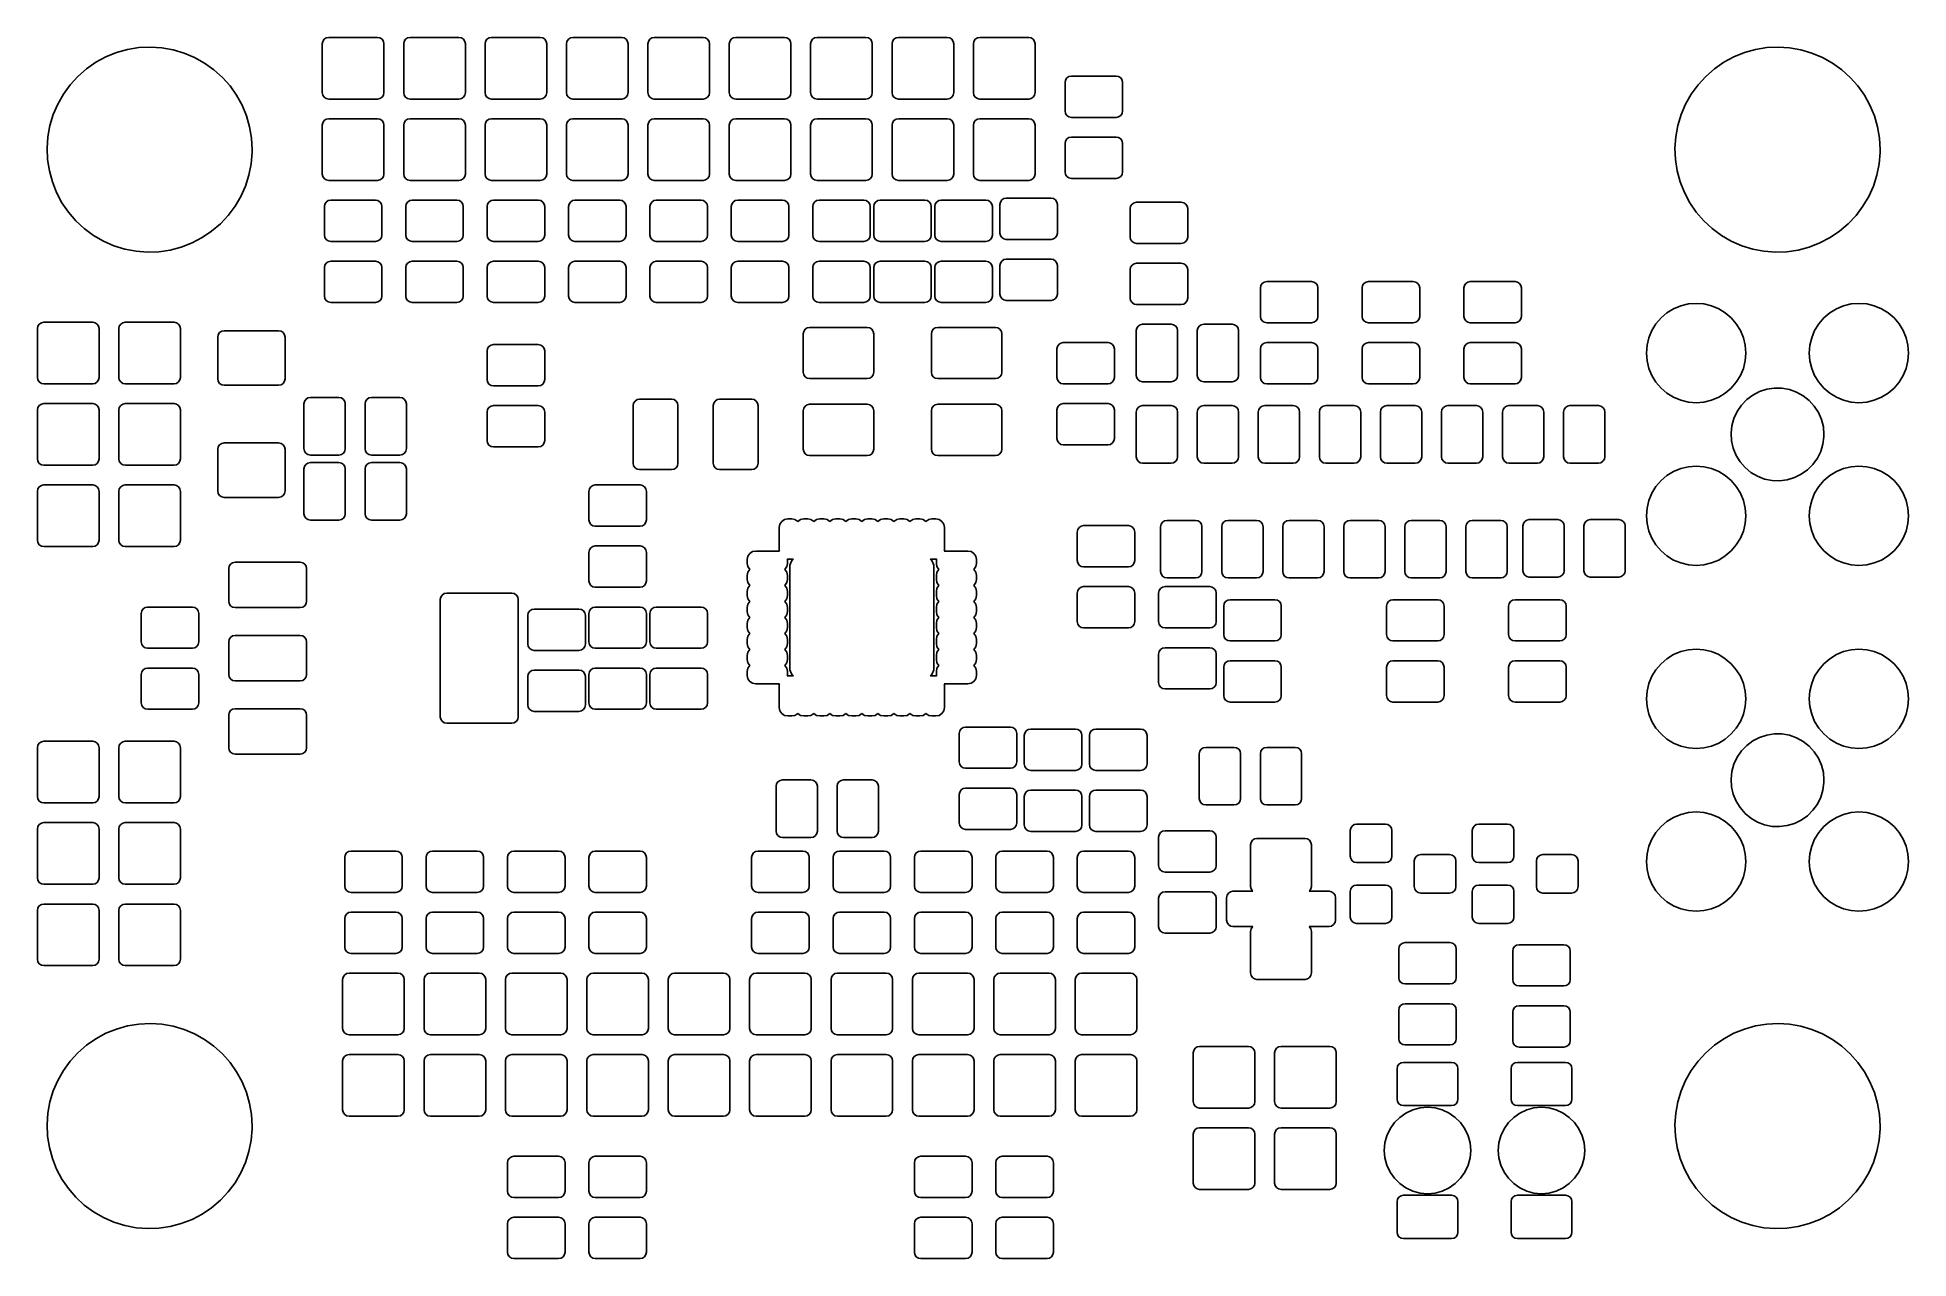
# Model space of a CAD drawing. Extents: x 0.06 to 2.36, y 0.04 to 1.54.
import ezdxf

# ---------------------------------------------------------------- set-up
doc = ezdxf.new("R2010")
doc.units = 0
doc.header["$MEASUREMENT"] = 0
doc.layers.add('BLACK', color=7, linetype='CONTINUOUS')

msp = doc.modelspace()

# ---------------------------------------------------------------- linework, layer by layer
at = {"layer": 'BLACK', "linetype": 'CONTINUOUS'}
for p, q in [((0.146359, 1.51399), (0.1594, 1.51926)), ((0.1594, 1.51926), (0.172947, 1.52305)), ((0.172947, 1.52305), (0.186831, 1.52529)), ((0.186831, 1.52529), (0.20088, 1.52598)), ((0.20088, 1.52598), (0.214917, 1.5251)), ((0.214917, 1.5251), (0.228769, 1.52266)), ((0.228769, 1.52266), (0.242262, 1.51868)), ((0.242262, 1.51868), (0.255228, 1.51323)), ((0.412126, 1.53), (0.412725, 1.53301)), ((0.412126, 1.47), (0.412126, 1.53)), ((0.412725, 1.53301), (0.414432, 1.53557)), ((0.414432, 1.53557), (0.416987, 1.53727)), ((0.416987, 1.53727), (0.42, 1.53787)), ((0.42, 1.53787), (0.48, 1.53787)), ((0.48, 1.53787), (0.483013, 1.53727)), ((0.483013, 1.53727), (0.485568, 1.53557)), ((0.485568, 1.53557), (0.487275, 1.53301)), ((0.487275, 1.53301), (0.487874, 1.53)), ((0.487874, 1.53), (0.487874, 1.47)), ((0.512126, 1.53), (0.512725, 1.53301)), ((0.512126, 1.47), (0.512126, 1.53)), ((0.512725, 1.53301), (0.514432, 1.53557)), ((0.514432, 1.53557), (0.516987, 1.53727)), ((0.516987, 1.53727), (0.52, 1.53787)), ((0.52, 1.53787), (0.58, 1.53787)), ((0.58, 1.53787), (0.583013, 1.53727)), ((0.583013, 1.53727), (0.585568, 1.53557)), ((0.585568, 1.53557), (0.587275, 1.53301)), ((0.587275, 1.53301), (0.587874, 1.53)), ((0.587874, 1.53), (0.587874, 1.47)), ((0.612126, 1.53), (0.612725, 1.53301)), ((0.612126, 1.47), (0.612126, 1.53)), ((0.612725, 1.53301), (0.614432, 1.53557)), ((0.614432, 1.53557), (0.616987, 1.53727)), ((0.616987, 1.53727), (0.62, 1.53787)), ((0.62, 1.53787), (0.68, 1.53787)), ((0.68, 1.53787), (0.683013, 1.53727)), ((0.683013, 1.53727), (0.685568, 1.53557)), ((0.685568, 1.53557), (0.687275, 1.53301)), ((0.687275, 1.53301), (0.687874, 1.53)), ((0.687874, 1.53), (0.687874, 1.47)), ((0.712126, 1.53), (0.712725, 1.53301)), ((0.712126, 1.47), (0.712126, 1.53)), ((0.712725, 1.53301), (0.714432, 1.53557)), ((0.714432, 1.53557), (0.716987, 1.53727)), ((0.716987, 1.53727), (0.72, 1.53787)), ((0.72, 1.53787), (0.78, 1.53787)), ((0.78, 1.53787), (0.783013, 1.53727)), ((0.783013, 1.53727), (0.785568, 1.53557)), ((0.785568, 1.53557), (0.787275, 1.53301)), ((0.787275, 1.53301), (0.787874, 1.53)), ((0.787874, 1.53), (0.787874, 1.47)), ((0.812126, 1.53), (0.812725, 1.53301)), ((0.812126, 1.47), (0.812126, 1.53)), ((0.812725, 1.53301), (0.814432, 1.53557)), ((0.814432, 1.53557), (0.816987, 1.53727)), ((0.816987, 1.53727), (0.82, 1.53787)), ((0.82, 1.53787), (0.88, 1.53787)), ((0.88, 1.53787), (0.883013, 1.53727)), ((0.883013, 1.53727), (0.885568, 1.53557)), ((0.885568, 1.53557), (0.887275, 1.53301)), ((0.887275, 1.53301), (0.887874, 1.53)), ((0.887874, 1.53), (0.887874, 1.47)), ((0.912126, 1.53), (0.912725, 1.53301)), ((0.912126, 1.47), (0.912126, 1.53)), ((0.912725, 1.53301), (0.914432, 1.53557)), ((0.914432, 1.53557), (0.916987, 1.53727)), ((0.916987, 1.53727), (0.92, 1.53787)), ((0.92, 1.53787), (0.98, 1.53787)), ((0.98, 1.53787), (0.983013, 1.53727)), ((0.983013, 1.53727), (0.985568, 1.53557)), ((0.985568, 1.53557), (0.987275, 1.53301)), ((0.987275, 1.53301), (0.987874, 1.53)), ((0.987874, 1.53), (0.987874, 1.47)), ((1.01213, 1.53), (1.01273, 1.53301)), ((1.01213, 1.47), (1.01213, 1.53)), ((1.01273, 1.53301), (1.01443, 1.53557)), ((1.01443, 1.53557), (1.01699, 1.53727)), ((1.01699, 1.53727), (1.02, 1.53787)), ((1.02, 1.53787), (1.08, 1.53787)), ((1.08, 1.53787), (1.08301, 1.53727)), ((1.08301, 1.53727), (1.08557, 1.53557)), ((1.08557, 1.53557), (1.08727, 1.53301)), ((1.08727, 1.53301), (1.08787, 1.53)), ((1.08787, 1.53), (1.08787, 1.47)), ((1.11213, 1.53), (1.11273, 1.53301)), ((1.11213, 1.47), (1.11213, 1.53)), ((1.11273, 1.53301), (1.11443, 1.53557)), ((1.11443, 1.53557), (1.11699, 1.53727)), ((1.11699, 1.53727), (1.12, 1.53787)), ((1.12, 1.53787), (1.18, 1.53787)), ((1.18, 1.53787), (1.18301, 1.53727)), ((1.18301, 1.53727), (1.18557, 1.53557)), ((1.18557, 1.53557), (1.18727, 1.53301)), ((1.18727, 1.53301), (1.18787, 1.53)), ((1.18787, 1.53), (1.18787, 1.47)), ((1.21213, 1.53), (1.21273, 1.53301)), ((1.21213, 1.47), (1.21213, 1.53)), ((1.21273, 1.53301), (1.21443, 1.53557)), ((1.21443, 1.53557), (1.21699, 1.53727)), ((1.21699, 1.53727), (1.22, 1.53787)), ((1.22, 1.53787), (1.28, 1.53787)), ((1.28, 1.53787), (1.28301, 1.53727)), ((1.28301, 1.53727), (1.28557, 1.53557)), ((1.28557, 1.53557), (1.28727, 1.53301)), ((1.28727, 1.53301), (1.28787, 1.53)), ((1.28787, 1.53), (1.28787, 1.47)), ((2.14636, 1.51399), (2.1594, 1.51926)), ((2.1594, 1.51926), (2.17295, 1.52305)), ((2.17295, 1.52305), (2.18683, 1.52529)), ((2.18683, 1.52529), (2.20088, 1.52598)), ((2.20088, 1.52598), (2.21492, 1.5251)), ((2.21492, 1.5251), (2.22877, 1.52266)), ((2.22877, 1.52266), (2.24226, 1.51868)), ((2.24226, 1.51868), (2.25523, 1.51323)), ((0.111853, 1.49001), (0.122436, 1.49928)), ((0.122436, 1.49928), (0.133986, 1.5073)), ((0.133986, 1.5073), (0.146359, 1.51399)), ((0.255228, 1.51323), (0.267506, 1.50637)), ((0.267506, 1.50637), (0.278942, 1.49818)), ((0.278942, 1.49818), (0.289395, 1.48877)), ((2.11185, 1.49001), (2.12244, 1.49928)), ((2.12244, 1.49928), (2.13399, 1.5073)), ((2.13399, 1.5073), (2.14636, 1.51399)), ((2.25523, 1.51323), (2.26751, 1.50637)), ((2.26751, 1.50637), (2.27894, 1.49818)), ((2.27894, 1.49818), (2.28939, 1.48877)), ((0.094102, 1.46825), (0.102369, 1.47963)), ((0.102369, 1.47963), (0.111853, 1.49001)), ((0.289395, 1.48877), (0.298733, 1.47825)), ((0.298733, 1.47825), (0.306841, 1.46676)), ((1.32463, 1.4825), (1.32523, 1.48551)), ((1.32463, 1.4475), (1.32463, 1.4825)), ((1.32523, 1.48551), (1.32693, 1.48807)), ((1.32693, 1.48807), (1.32949, 1.48977)), ((1.32949, 1.48977), (1.3325, 1.49037)), ((1.3325, 1.49037), (1.3875, 1.49037)), ((1.3875, 1.49037), (1.39051, 1.48977)), ((1.39051, 1.48977), (1.39307, 1.48807)), ((1.39307, 1.48807), (1.39477, 1.48551)), ((1.39477, 1.48551), (1.39537, 1.4825)), ((1.39537, 1.4825), (1.39537, 1.4475)), ((2.0941, 1.46825), (2.10237, 1.47963)), ((2.10237, 1.47963), (2.11185, 1.49001)), ((2.28939, 1.48877), (2.29873, 1.47825)), ((2.29873, 1.47825), (2.30684, 1.46676)), ((0.081614, 1.44309), (0.087154, 1.45602)), ((0.087154, 1.45602), (0.094102, 1.46825)), ((0.306841, 1.46676), (0.313617, 1.45444)), ((0.313617, 1.45444), (0.318976, 1.44143)), ((0.412725, 1.46699), (0.412126, 1.47)), ((0.414432, 1.46443), (0.412725, 1.46699)), ((0.416987, 1.46273), (0.414432, 1.46443)), ((0.42, 1.46213), (0.416987, 1.46273)), ((0.48, 1.46213), (0.42, 1.46213)), ((0.483013, 1.46273), (0.48, 1.46213)), ((0.485568, 1.46443), (0.483013, 1.46273)), ((0.487275, 1.46699), (0.485568, 1.46443)), ((0.487874, 1.47), (0.487275, 1.46699)), ((0.512725, 1.46699), (0.512126, 1.47)), ((0.514432, 1.46443), (0.512725, 1.46699)), ((0.516987, 1.46273), (0.514432, 1.46443)), ((0.52, 1.46213), (0.516987, 1.46273)), ((0.58, 1.46213), (0.52, 1.46213)), ((0.583013, 1.46273), (0.58, 1.46213)), ((0.585568, 1.46443), (0.583013, 1.46273)), ((0.587275, 1.46699), (0.585568, 1.46443)), ((0.587874, 1.47), (0.587275, 1.46699)), ((0.612725, 1.46699), (0.612126, 1.47)), ((0.614432, 1.46443), (0.612725, 1.46699)), ((0.616987, 1.46273), (0.614432, 1.46443)), ((0.62, 1.46213), (0.616987, 1.46273)), ((0.68, 1.46213), (0.62, 1.46213)), ((0.683013, 1.46273), (0.68, 1.46213)), ((0.685568, 1.46443), (0.683013, 1.46273)), ((0.687275, 1.46699), (0.685568, 1.46443)), ((0.687874, 1.47), (0.687275, 1.46699)), ((0.712725, 1.46699), (0.712126, 1.47)), ((0.714432, 1.46443), (0.712725, 1.46699)), ((0.716987, 1.46273), (0.714432, 1.46443)), ((0.72, 1.46213), (0.716987, 1.46273)), ((0.78, 1.46213), (0.72, 1.46213)), ((0.783013, 1.46273), (0.78, 1.46213)), ((0.785568, 1.46443), (0.783013, 1.46273)), ((0.787275, 1.46699), (0.785568, 1.46443)), ((0.787874, 1.47), (0.787275, 1.46699)), ((0.812725, 1.46699), (0.812126, 1.47)), ((0.814432, 1.46443), (0.812725, 1.46699)), ((0.816987, 1.46273), (0.814432, 1.46443)), ((0.82, 1.46213), (0.816987, 1.46273)), ((0.88, 1.46213), (0.82, 1.46213)), ((0.883013, 1.46273), (0.88, 1.46213)), ((0.885568, 1.46443), (0.883013, 1.46273)), ((0.887275, 1.46699), (0.885568, 1.46443)), ((0.887874, 1.47), (0.887275, 1.46699)), ((0.912725, 1.46699), (0.912126, 1.47)), ((0.914432, 1.46443), (0.912725, 1.46699)), ((0.916987, 1.46273), (0.914432, 1.46443)), ((0.92, 1.46213), (0.916987, 1.46273)), ((0.98, 1.46213), (0.92, 1.46213)), ((0.983013, 1.46273), (0.98, 1.46213)), ((0.985568, 1.46443), (0.983013, 1.46273)), ((0.987275, 1.46699), (0.985568, 1.46443)), ((0.987874, 1.47), (0.987275, 1.46699)), ((1.01273, 1.46699), (1.01213, 1.47)), ((1.01443, 1.46443), (1.01273, 1.46699)), ((1.01699, 1.46273), (1.01443, 1.46443)), ((1.02, 1.46213), (1.01699, 1.46273)), ((1.08, 1.46213), (1.02, 1.46213)), ((1.08301, 1.46273), (1.08, 1.46213)), ((1.08557, 1.46443), (1.08301, 1.46273)), ((1.08727, 1.46699), (1.08557, 1.46443)), ((1.08787, 1.47), (1.08727, 1.46699)), ((1.11273, 1.46699), (1.11213, 1.47)), ((1.11443, 1.46443), (1.11273, 1.46699)), ((1.11699, 1.46273), (1.11443, 1.46443)), ((1.12, 1.46213), (1.11699, 1.46273)), ((1.18, 1.46213), (1.12, 1.46213)), ((1.18301, 1.46273), (1.18, 1.46213)), ((1.18557, 1.46443), (1.18301, 1.46273)), ((1.18727, 1.46699), (1.18557, 1.46443)), ((1.18787, 1.47), (1.18727, 1.46699)), ((1.21273, 1.46699), (1.21213, 1.47)), ((1.21443, 1.46443), (1.21273, 1.46699)), ((1.21699, 1.46273), (1.21443, 1.46443)), ((1.22, 1.46213), (1.21699, 1.46273)), ((1.28, 1.46213), (1.22, 1.46213)), ((1.28301, 1.46273), (1.28, 1.46213)), ((1.28557, 1.46443), (1.28301, 1.46273)), ((1.28727, 1.46699), (1.28557, 1.46443)), ((1.28787, 1.47), (1.28727, 1.46699)), ((2.08161, 1.44309), (2.08715, 1.45602)), ((2.08715, 1.45602), (2.0941, 1.46825)), ((2.30684, 1.46676), (2.31362, 1.45444)), ((2.31362, 1.45444), (2.31898, 1.44143)), ((0.075009, 1.41579), (0.077548, 1.42962)), ((0.077548, 1.42962), (0.081614, 1.44309)), ((0.318976, 1.44143), (0.322853, 1.42791)), ((0.322853, 1.42791), (0.325199, 1.41404)), ((0.412126, 1.43), (0.412725, 1.43301)), ((0.412126, 1.37), (0.412126, 1.43)), ((0.412725, 1.43301), (0.414432, 1.43557)), ((0.414432, 1.43557), (0.416987, 1.43727)), ((0.416987, 1.43727), (0.42, 1.43787)), ((0.42, 1.43787), (0.48, 1.43787)), ((0.48, 1.43787), (0.483013, 1.43727)), ((0.483013, 1.43727), (0.485568, 1.43557)), ((0.485568, 1.43557), (0.487275, 1.43301)), ((0.487275, 1.43301), (0.487874, 1.43)), ((0.487874, 1.43), (0.487874, 1.37)), ((0.512126, 1.43), (0.512725, 1.43301)), ((0.512126, 1.37), (0.512126, 1.43)), ((0.512725, 1.43301), (0.514432, 1.43557)), ((0.514432, 1.43557), (0.516987, 1.43727)), ((0.516987, 1.43727), (0.52, 1.43787)), ((0.52, 1.43787), (0.58, 1.43787)), ((0.58, 1.43787), (0.583013, 1.43727)), ((0.583013, 1.43727), (0.585568, 1.43557)), ((0.585568, 1.43557), (0.587275, 1.43301)), ((0.587275, 1.43301), (0.587874, 1.43)), ((0.587874, 1.43), (0.587874, 1.37)), ((0.612126, 1.43), (0.612725, 1.43301)), ((0.612126, 1.37), (0.612126, 1.43)), ((0.612725, 1.43301), (0.614432, 1.43557)), ((0.614432, 1.43557), (0.616987, 1.43727)), ((0.616987, 1.43727), (0.62, 1.43787)), ((0.62, 1.43787), (0.68, 1.43787)), ((0.68, 1.43787), (0.683013, 1.43727)), ((0.683013, 1.43727), (0.685568, 1.43557)), ((0.685568, 1.43557), (0.687275, 1.43301)), ((0.687275, 1.43301), (0.687874, 1.43)), ((0.687874, 1.43), (0.687874, 1.37)), ((0.712126, 1.43), (0.712725, 1.43301)), ((0.712126, 1.37), (0.712126, 1.43)), ((0.712725, 1.43301), (0.714432, 1.43557)), ((0.714432, 1.43557), (0.716987, 1.43727)), ((0.716987, 1.43727), (0.72, 1.43787)), ((0.72, 1.43787), (0.78, 1.43787)), ((0.78, 1.43787), (0.783013, 1.43727)), ((0.783013, 1.43727), (0.785568, 1.43557)), ((0.785568, 1.43557), (0.787275, 1.43301)), ((0.787275, 1.43301), (0.787874, 1.43)), ((0.787874, 1.43), (0.787874, 1.37)), ((0.812126, 1.43), (0.812725, 1.43301)), ((0.812126, 1.37), (0.812126, 1.43)), ((0.812725, 1.43301), (0.814432, 1.43557)), ((0.814432, 1.43557), (0.816987, 1.43727)), ((0.816987, 1.43727), (0.82, 1.43787)), ((0.82, 1.43787), (0.88, 1.43787)), ((0.88, 1.43787), (0.883013, 1.43727)), ((0.883013, 1.43727), (0.885568, 1.43557)), ((0.885568, 1.43557), (0.887275, 1.43301)), ((0.887275, 1.43301), (0.887874, 1.43)), ((0.887874, 1.43), (0.887874, 1.37)), ((0.912126, 1.43), (0.912725, 1.43301)), ((0.912126, 1.37), (0.912126, 1.43)), ((0.912725, 1.43301), (0.914432, 1.43557)), ((0.914432, 1.43557), (0.916987, 1.43727)), ((0.916987, 1.43727), (0.92, 1.43787)), ((0.92, 1.43787), (0.98, 1.43787)), ((0.98, 1.43787), (0.983013, 1.43727)), ((0.983013, 1.43727), (0.985568, 1.43557)), ((0.985568, 1.43557), (0.987275, 1.43301)), ((0.987275, 1.43301), (0.987874, 1.43)), ((0.987874, 1.43), (0.987874, 1.37)), ((1.01213, 1.43), (1.01273, 1.43301)), ((1.01213, 1.37), (1.01213, 1.43)), ((1.01273, 1.43301), (1.01443, 1.43557)), ((1.01443, 1.43557), (1.01699, 1.43727)), ((1.01699, 1.43727), (1.02, 1.43787)), ((1.02, 1.43787), (1.08, 1.43787)), ((1.08, 1.43787), (1.08301, 1.43727)), ((1.08301, 1.43727), (1.08557, 1.43557)), ((1.08557, 1.43557), (1.08727, 1.43301)), ((1.08727, 1.43301), (1.08787, 1.43)), ((1.08787, 1.43), (1.08787, 1.37)), ((1.11213, 1.43), (1.11273, 1.43301)), ((1.11213, 1.37), (1.11213, 1.43)), ((1.11273, 1.43301), (1.11443, 1.43557)), ((1.11443, 1.43557), (1.11699, 1.43727)), ((1.11699, 1.43727), (1.12, 1.43787)), ((1.12, 1.43787), (1.18, 1.43787)), ((1.18, 1.43787), (1.18301, 1.43727)), ((1.18301, 1.43727), (1.18557, 1.43557)), ((1.18557, 1.43557), (1.18727, 1.43301)), ((1.18727, 1.43301), (1.18787, 1.43)), ((1.18787, 1.43), (1.18787, 1.37)), ((1.21213, 1.43), (1.21273, 1.43301)), ((1.21213, 1.37), (1.21213, 1.43)), ((1.21273, 1.43301), (1.21443, 1.43557)), ((1.21443, 1.43557), (1.21699, 1.43727)), ((1.21699, 1.43727), (1.22, 1.43787)), ((1.22, 1.43787), (1.28, 1.43787)), ((1.28, 1.43787), (1.28301, 1.43727)), ((1.28301, 1.43727), (1.28557, 1.43557)), ((1.28557, 1.43557), (1.28727, 1.43301)), ((1.28727, 1.43301), (1.28787, 1.43)), ((1.28787, 1.43), (1.28787, 1.37)), ((1.32523, 1.44449), (1.32463, 1.4475)), ((1.32693, 1.44193), (1.32523, 1.44449)), ((1.32949, 1.44023), (1.32693, 1.44193)), ((1.3325, 1.43963), (1.32949, 1.44023)), ((1.3875, 1.43963), (1.3325, 1.43963)), ((1.39051, 1.44023), (1.3875, 1.43963)), ((1.39307, 1.44193), (1.39051, 1.44023)), ((1.39477, 1.44449), (1.39307, 1.44193)), ((1.39537, 1.4475), (1.39477, 1.44449)), ((2.07501, 1.41579), (2.07755, 1.42962)), ((2.07755, 1.42962), (2.08161, 1.44309)), ((2.31898, 1.44143), (2.32285, 1.42791)), ((2.32285, 1.42791), (2.3252, 1.41404)), ((0.074028, 1.40176), (0.075009, 1.41579)), ((0.325199, 1.41404), (0.325984, 1.4)), ((1.32463, 1.4075), (1.32523, 1.41051)), ((1.32463, 1.3725), (1.32463, 1.4075)), ((1.32523, 1.41051), (1.32693, 1.41307)), ((1.32693, 1.41307), (1.32949, 1.41477)), ((1.32949, 1.41477), (1.3325, 1.41537)), ((1.3325, 1.41537), (1.3875, 1.41537)), ((1.3875, 1.41537), (1.39051, 1.41477)), ((1.39051, 1.41477), (1.39307, 1.41307)), ((1.39307, 1.41307), (1.39477, 1.41051)), ((1.39477, 1.41051), (1.39537, 1.4075)), ((1.39537, 1.4075), (1.39537, 1.3725)), ((2.07403, 1.40176), (2.07501, 1.41579)), ((2.3252, 1.41404), (2.32598, 1.4)), ((0.074617, 1.38771), (0.074028, 1.40176)), ((0.076769, 1.37381), (0.074617, 1.38771)), ((0.324758, 1.38247), (0.322026, 1.36867)), ((0.325935, 1.39648), (0.324758, 1.38247)), ((0.325984, 1.4), (0.325935, 1.39648)), ((2.07462, 1.38771), (2.07403, 1.40176)), ((2.07677, 1.37381), (2.07462, 1.38771)), ((2.32476, 1.38247), (2.32203, 1.36867)), ((2.32594, 1.39648), (2.32476, 1.38247)), ((2.32598, 1.4), (2.32594, 1.39648)), ((0.080457, 1.36023), (0.076769, 1.37381)), ((0.085634, 1.34716), (0.080457, 1.36023)), ((0.322026, 1.36867), (0.317773, 1.35526)), ((0.412725, 1.36699), (0.412126, 1.37)), ((0.414432, 1.36443), (0.412725, 1.36699)), ((0.416987, 1.36273), (0.414432, 1.36443)), ((0.42, 1.36213), (0.416987, 1.36273)), ((0.48, 1.36213), (0.42, 1.36213)), ((0.483013, 1.36273), (0.48, 1.36213)), ((0.485568, 1.36443), (0.483013, 1.36273)), ((0.487275, 1.36699), (0.485568, 1.36443)), ((0.487874, 1.37), (0.487275, 1.36699)), ((0.512725, 1.36699), (0.512126, 1.37)), ((0.514432, 1.36443), (0.512725, 1.36699)), ((0.516987, 1.36273), (0.514432, 1.36443)), ((0.52, 1.36213), (0.516987, 1.36273)), ((0.58, 1.36213), (0.52, 1.36213)), ((0.583013, 1.36273), (0.58, 1.36213)), ((0.585568, 1.36443), (0.583013, 1.36273)), ((0.587275, 1.36699), (0.585568, 1.36443)), ((0.587874, 1.37), (0.587275, 1.36699)), ((0.612725, 1.36699), (0.612126, 1.37)), ((0.614432, 1.36443), (0.612725, 1.36699)), ((0.616987, 1.36273), (0.614432, 1.36443)), ((0.62, 1.36213), (0.616987, 1.36273)), ((0.68, 1.36213), (0.62, 1.36213)), ((0.683013, 1.36273), (0.68, 1.36213)), ((0.685568, 1.36443), (0.683013, 1.36273)), ((0.687275, 1.36699), (0.685568, 1.36443)), ((0.687874, 1.37), (0.687275, 1.36699)), ((0.712725, 1.36699), (0.712126, 1.37)), ((0.714432, 1.36443), (0.712725, 1.36699)), ((0.716987, 1.36273), (0.714432, 1.36443)), ((0.72, 1.36213), (0.716987, 1.36273)), ((0.78, 1.36213), (0.72, 1.36213)), ((0.783013, 1.36273), (0.78, 1.36213)), ((0.785568, 1.36443), (0.783013, 1.36273)), ((0.787275, 1.36699), (0.785568, 1.36443)), ((0.787874, 1.37), (0.787275, 1.36699)), ((0.812725, 1.36699), (0.812126, 1.37)), ((0.814432, 1.36443), (0.812725, 1.36699)), ((0.816987, 1.36273), (0.814432, 1.36443)), ((0.82, 1.36213), (0.816987, 1.36273)), ((0.88, 1.36213), (0.82, 1.36213)), ((0.883013, 1.36273), (0.88, 1.36213)), ((0.885568, 1.36443), (0.883013, 1.36273)), ((0.887275, 1.36699), (0.885568, 1.36443)), ((0.887874, 1.37), (0.887275, 1.36699)), ((0.912725, 1.36699), (0.912126, 1.37)), ((0.914432, 1.36443), (0.912725, 1.36699)), ((0.916987, 1.36273), (0.914432, 1.36443)), ((0.92, 1.36213), (0.916987, 1.36273)), ((0.98, 1.36213), (0.92, 1.36213)), ((0.983013, 1.36273), (0.98, 1.36213)), ((0.985568, 1.36443), (0.983013, 1.36273)), ((0.987275, 1.36699), (0.985568, 1.36443)), ((0.987874, 1.37), (0.987275, 1.36699)), ((1.01273, 1.36699), (1.01213, 1.37)), ((1.01443, 1.36443), (1.01273, 1.36699)), ((1.01699, 1.36273), (1.01443, 1.36443)), ((1.02, 1.36213), (1.01699, 1.36273)), ((1.08, 1.36213), (1.02, 1.36213)), ((1.08301, 1.36273), (1.08, 1.36213)), ((1.08557, 1.36443), (1.08301, 1.36273)), ((1.08727, 1.36699), (1.08557, 1.36443)), ((1.08787, 1.37), (1.08727, 1.36699)), ((1.11273, 1.36699), (1.11213, 1.37)), ((1.11443, 1.36443), (1.11273, 1.36699)), ((1.11699, 1.36273), (1.11443, 1.36443)), ((1.12, 1.36213), (1.11699, 1.36273)), ((1.18, 1.36213), (1.12, 1.36213)), ((1.18301, 1.36273), (1.18, 1.36213)), ((1.18557, 1.36443), (1.18301, 1.36273)), ((1.18727, 1.36699), (1.18557, 1.36443)), ((1.18787, 1.37), (1.18727, 1.36699)), ((1.21273, 1.36699), (1.21213, 1.37)), ((1.21443, 1.36443), (1.21273, 1.36699)), ((1.21699, 1.36273), (1.21443, 1.36443)), ((1.22, 1.36213), (1.21699, 1.36273)), ((1.28, 1.36213), (1.22, 1.36213)), ((1.28301, 1.36273), (1.28, 1.36213)), ((1.28557, 1.36443), (1.28301, 1.36273)), ((1.28727, 1.36699), (1.28557, 1.36443)), ((1.28787, 1.37), (1.28727, 1.36699)), ((1.32523, 1.36949), (1.32463, 1.3725)), ((1.32693, 1.36693), (1.32523, 1.36949)), ((1.32949, 1.36523), (1.32693, 1.36693)), ((1.3325, 1.36463), (1.32949, 1.36523)), ((1.3875, 1.36463), (1.3325, 1.36463)), ((1.39051, 1.36523), (1.3875, 1.36463)), ((1.39307, 1.36693), (1.39051, 1.36523)), ((1.39477, 1.36949), (1.39307, 1.36693)), ((1.39537, 1.3725), (1.39477, 1.36949)), ((2.08046, 1.36023), (2.07677, 1.37381)), ((2.08563, 1.34716), (2.08046, 1.36023)), ((2.32203, 1.36867), (2.31777, 1.35526)), ((0.092238, 1.33474), (0.085634, 1.34716)), ((0.100184, 1.32313), (0.092238, 1.33474)), ((0.312052, 1.34241), (0.304935, 1.33028)), ((0.317773, 1.35526), (0.312052, 1.34241)), ((0.415225, 1.33301), (0.416932, 1.33557)), ((0.416932, 1.33557), (0.419487, 1.33727)), ((0.419487, 1.33727), (0.4225, 1.33787)), ((0.4225, 1.33787), (0.4775, 1.33787)), ((0.4775, 1.33787), (0.480513, 1.33727)), ((0.480513, 1.33727), (0.483068, 1.33557)), ((0.483068, 1.33557), (0.484775, 1.33301)), ((0.515225, 1.33301), (0.516932, 1.33557)), ((0.516932, 1.33557), (0.519487, 1.33727)), ((0.519487, 1.33727), (0.5225, 1.33787)), ((0.5225, 1.33787), (0.5775, 1.33787)), ((0.5775, 1.33787), (0.580513, 1.33727)), ((0.580513, 1.33727), (0.583068, 1.33557)), ((0.583068, 1.33557), (0.584775, 1.33301)), ((0.615225, 1.33301), (0.616932, 1.33557)), ((0.616932, 1.33557), (0.619487, 1.33727)), ((0.619487, 1.33727), (0.6225, 1.33787)), ((0.6225, 1.33787), (0.6775, 1.33787)), ((0.6775, 1.33787), (0.680513, 1.33727)), ((0.680513, 1.33727), (0.683068, 1.33557)), ((0.683068, 1.33557), (0.684775, 1.33301)), ((0.715225, 1.33301), (0.716932, 1.33557)), ((0.716932, 1.33557), (0.719487, 1.33727)), ((0.719487, 1.33727), (0.7225, 1.33787)), ((0.7225, 1.33787), (0.7775, 1.33787)), ((0.7775, 1.33787), (0.780513, 1.33727)), ((0.780513, 1.33727), (0.783068, 1.33557)), ((0.783068, 1.33557), (0.784775, 1.33301)), ((0.815225, 1.33301), (0.816932, 1.33557)), ((0.816932, 1.33557), (0.819487, 1.33727)), ((0.819487, 1.33727), (0.8225, 1.33787)), ((0.8225, 1.33787), (0.8775, 1.33787)), ((0.8775, 1.33787), (0.880513, 1.33727)), ((0.880513, 1.33727), (0.883068, 1.33557)), ((0.883068, 1.33557), (0.884775, 1.33301)), ((0.915225, 1.33301), (0.916932, 1.33557)), ((0.916932, 1.33557), (0.919487, 1.33727)), ((0.919487, 1.33727), (0.9225, 1.33787)), ((0.9225, 1.33787), (0.9775, 1.33787)), ((0.9775, 1.33787), (0.980513, 1.33727)), ((0.980513, 1.33727), (0.983068, 1.33557)), ((0.983068, 1.33557), (0.984775, 1.33301)), ((1.01523, 1.33301), (1.01693, 1.33557)), ((1.01693, 1.33557), (1.01949, 1.33727)), ((1.01949, 1.33727), (1.0225, 1.33787)), ((1.0225, 1.33787), (1.0775, 1.33787)), ((1.0775, 1.33787), (1.08051, 1.33727)), ((1.08051, 1.33727), (1.08307, 1.33557)), ((1.08307, 1.33557), (1.08477, 1.33301)), ((1.09023, 1.33301), (1.09193, 1.33557)), ((1.09193, 1.33557), (1.09449, 1.33727)), ((1.09449, 1.33727), (1.0975, 1.33787)), ((1.0975, 1.33787), (1.1525, 1.33787)), ((1.1525, 1.33787), (1.15551, 1.33727)), ((1.15551, 1.33727), (1.15807, 1.33557)), ((1.15807, 1.33557), (1.15977, 1.33301)), ((1.16523, 1.33301), (1.16693, 1.33557)), ((1.16693, 1.33557), (1.16949, 1.33727)), ((1.16949, 1.33727), (1.1725, 1.33787)), ((1.1725, 1.33787), (1.2275, 1.33787)), ((1.2275, 1.33787), (1.23051, 1.33727)), ((1.23051, 1.33727), (1.23307, 1.33557)), ((1.23307, 1.33557), (1.23477, 1.33301)), ((1.24463, 1.3325), (1.24523, 1.33551)), ((1.24523, 1.33551), (1.24693, 1.33807)), ((1.24693, 1.33807), (1.24949, 1.33977)), ((1.24949, 1.33977), (1.2525, 1.34037)), ((1.2525, 1.34037), (1.3075, 1.34037)), ((1.3075, 1.34037), (1.31051, 1.33977)), ((1.31051, 1.33977), (1.31307, 1.33807)), ((1.31307, 1.33807), (1.31477, 1.33551)), ((1.31477, 1.33551), (1.31537, 1.3325)), ((1.40693, 1.33307), (1.40949, 1.33477)), ((1.40949, 1.33477), (1.4125, 1.33537)), ((1.4125, 1.33537), (1.4675, 1.33537)), ((1.4675, 1.33537), (1.47051, 1.33477)), ((1.47051, 1.33477), (1.47307, 1.33307)), ((2.09224, 1.33474), (2.08563, 1.34716)), ((2.10018, 1.32313), (2.09224, 1.33474)), ((2.31205, 1.34241), (2.30493, 1.33028)), ((2.31777, 1.35526), (2.31205, 1.34241)), ((0.109375, 1.31248), (0.100184, 1.32313)), ((0.119695, 1.30293), (0.109375, 1.31248)), ((0.296509, 1.31902), (0.286881, 1.30877)), ((0.304935, 1.33028), (0.296509, 1.31902)), ((0.414626, 1.33), (0.415225, 1.33301)), ((0.414626, 1.295), (0.414626, 1.33)), ((0.484775, 1.33301), (0.485374, 1.33)), ((0.485374, 1.33), (0.485374, 1.295)), ((0.514626, 1.33), (0.515225, 1.33301)), ((0.514626, 1.295), (0.514626, 1.33)), ((0.584775, 1.33301), (0.585374, 1.33)), ((0.585374, 1.33), (0.585374, 1.295)), ((0.614626, 1.33), (0.615225, 1.33301)), ((0.614626, 1.295), (0.614626, 1.33)), ((0.684775, 1.33301), (0.685374, 1.33)), ((0.685374, 1.33), (0.685374, 1.295)), ((0.714626, 1.33), (0.715225, 1.33301)), ((0.714626, 1.295), (0.714626, 1.33)), ((0.784775, 1.33301), (0.785374, 1.33)), ((0.785374, 1.33), (0.785374, 1.295)), ((0.814626, 1.33), (0.815225, 1.33301)), ((0.814626, 1.295), (0.814626, 1.33)), ((0.884775, 1.33301), (0.885374, 1.33)), ((0.885374, 1.33), (0.885374, 1.295)), ((0.914626, 1.33), (0.915225, 1.33301)), ((0.914626, 1.295), (0.914626, 1.33)), ((0.984775, 1.33301), (0.985374, 1.33)), ((0.985374, 1.33), (0.985374, 1.295)), ((1.01463, 1.33), (1.01523, 1.33301)), ((1.01463, 1.295), (1.01463, 1.33)), ((1.08477, 1.33301), (1.08537, 1.33)), ((1.08537, 1.33), (1.08537, 1.295)), ((1.08963, 1.33), (1.09023, 1.33301)), ((1.08963, 1.295), (1.08963, 1.33)), ((1.15977, 1.33301), (1.16037, 1.33)), ((1.16037, 1.33), (1.16037, 1.295)), ((1.16463, 1.33), (1.16523, 1.33301)), ((1.16463, 1.295), (1.16463, 1.33)), ((1.23477, 1.33301), (1.23537, 1.33)), ((1.23537, 1.33), (1.23537, 1.295)), ((1.24463, 1.2975), (1.24463, 1.3325)), ((1.31537, 1.3325), (1.31537, 1.2975)), ((1.40463, 1.3275), (1.40523, 1.33051)), ((1.40463, 1.2925), (1.40463, 1.3275)), ((1.40523, 1.33051), (1.40693, 1.33307)), ((1.47307, 1.33307), (1.47477, 1.33051)), ((1.47477, 1.33051), (1.47537, 1.3275)), ((1.47537, 1.3275), (1.47537, 1.2925)), ((2.10937, 1.31248), (2.10018, 1.32313)), ((2.11969, 1.30293), (2.10937, 1.31248)), ((2.29651, 1.31902), (2.28688, 1.30877)), ((2.30493, 1.33028), (2.29651, 1.31902)), ((0.131016, 1.29458), (0.119695, 1.30293)), ((0.143197, 1.28755), (0.131016, 1.29458)), ((0.156085, 1.28192), (0.143197, 1.28755)), ((0.264509, 1.29178), (0.252045, 1.28527)), ((0.27617, 1.29965), (0.264509, 1.29178)), ((0.286881, 1.30877), (0.27617, 1.29965)), ((0.415225, 1.29199), (0.414626, 1.295)), ((0.416932, 1.28943), (0.415225, 1.29199)), ((0.419487, 1.28773), (0.416932, 1.28943)), ((0.4225, 1.28713), (0.419487, 1.28773)), ((0.480513, 1.28773), (0.4775, 1.28713)), ((0.483068, 1.28943), (0.480513, 1.28773)), ((0.484775, 1.29199), (0.483068, 1.28943)), ((0.485374, 1.295), (0.484775, 1.29199)), ((0.515225, 1.29199), (0.514626, 1.295)), ((0.516932, 1.28943), (0.515225, 1.29199)), ((0.519487, 1.28773), (0.516932, 1.28943)), ((0.5225, 1.28713), (0.519487, 1.28773)), ((0.580513, 1.28773), (0.5775, 1.28713)), ((0.583068, 1.28943), (0.580513, 1.28773)), ((0.584775, 1.29199), (0.583068, 1.28943)), ((0.585374, 1.295), (0.584775, 1.29199)), ((0.615225, 1.29199), (0.614626, 1.295)), ((0.616932, 1.28943), (0.615225, 1.29199)), ((0.619487, 1.28773), (0.616932, 1.28943)), ((0.6225, 1.28713), (0.619487, 1.28773)), ((0.680513, 1.28773), (0.6775, 1.28713)), ((0.683068, 1.28943), (0.680513, 1.28773)), ((0.684775, 1.29199), (0.683068, 1.28943)), ((0.685374, 1.295), (0.684775, 1.29199)), ((0.715225, 1.29199), (0.714626, 1.295)), ((0.716932, 1.28943), (0.715225, 1.29199)), ((0.719487, 1.28773), (0.716932, 1.28943)), ((0.7225, 1.28713), (0.719487, 1.28773)), ((0.780513, 1.28773), (0.7775, 1.28713)), ((0.783068, 1.28943), (0.780513, 1.28773)), ((0.784775, 1.29199), (0.783068, 1.28943)), ((0.785374, 1.295), (0.784775, 1.29199)), ((0.815225, 1.29199), (0.814626, 1.295)), ((0.816932, 1.28943), (0.815225, 1.29199)), ((0.819487, 1.28773), (0.816932, 1.28943)), ((0.8225, 1.28713), (0.819487, 1.28773)), ((0.880513, 1.28773), (0.8775, 1.28713)), ((0.883068, 1.28943), (0.880513, 1.28773)), ((0.884775, 1.29199), (0.883068, 1.28943)), ((0.885374, 1.295), (0.884775, 1.29199)), ((0.915225, 1.29199), (0.914626, 1.295)), ((0.916932, 1.28943), (0.915225, 1.29199)), ((0.919487, 1.28773), (0.916932, 1.28943)), ((0.9225, 1.28713), (0.919487, 1.28773)), ((0.980513, 1.28773), (0.9775, 1.28713)), ((0.983068, 1.28943), (0.980513, 1.28773)), ((0.984775, 1.29199), (0.983068, 1.28943)), ((0.985374, 1.295), (0.984775, 1.29199)), ((1.01523, 1.29199), (1.01463, 1.295)), ((1.01693, 1.28943), (1.01523, 1.29199)), ((1.01949, 1.28773), (1.01693, 1.28943)), ((1.0225, 1.28713), (1.01949, 1.28773)), ((1.08051, 1.28773), (1.0775, 1.28713)), ((1.08307, 1.28943), (1.08051, 1.28773)), ((1.08477, 1.29199), (1.08307, 1.28943)), ((1.08537, 1.295), (1.08477, 1.29199)), ((1.09023, 1.29199), (1.08963, 1.295)), ((1.09193, 1.28943), (1.09023, 1.29199)), ((1.09449, 1.28773), (1.09193, 1.28943)), ((1.0975, 1.28713), (1.09449, 1.28773)), ((1.15551, 1.28773), (1.1525, 1.28713)), ((1.15807, 1.28943), (1.15551, 1.28773)), ((1.15977, 1.29199), (1.15807, 1.28943)), ((1.16037, 1.295), (1.15977, 1.29199)), ((1.16523, 1.29199), (1.16463, 1.295)), ((1.16693, 1.28943), (1.16523, 1.29199)), ((1.16949, 1.28773), (1.16693, 1.28943)), ((1.1725, 1.28713), (1.16949, 1.28773)), ((1.23051, 1.28773), (1.2275, 1.28713)), ((1.23307, 1.28943), (1.23051, 1.28773)), ((1.23477, 1.29199), (1.23307, 1.28943)), ((1.23537, 1.295), (1.23477, 1.29199)), ((1.24523, 1.29449), (1.24463, 1.2975)), ((1.24693, 1.29193), (1.24523, 1.29449)), ((1.24949, 1.29023), (1.24693, 1.29193)), ((1.2525, 1.28963), (1.24949, 1.29023)), ((1.3075, 1.28963), (1.2525, 1.28963)), ((1.31051, 1.29023), (1.3075, 1.28963)), ((1.31307, 1.29193), (1.31051, 1.29023)), ((1.31477, 1.29449), (1.31307, 1.29193)), ((1.31537, 1.2975), (1.31477, 1.29449)), ((1.40523, 1.28949), (1.40463, 1.2925)), ((1.40693, 1.28693), (1.40523, 1.28949)), ((1.47477, 1.28949), (1.47307, 1.28693)), ((1.47537, 1.2925), (1.47477, 1.28949)), ((2.13102, 1.29458), (2.11969, 1.30293)), ((2.1432, 1.28755), (2.13102, 1.29458)), ((2.15609, 1.28192), (2.1432, 1.28755)), ((2.26451, 1.29178), (2.25204, 1.28527)), ((2.27617, 1.29965), (2.26451, 1.29178)), ((2.28688, 1.30877), (2.27617, 1.29965)), ((0.169522, 1.27776), (0.156085, 1.28192)), ((0.183338, 1.27512), (0.169522, 1.27776)), ((0.197362, 1.27404), (0.183338, 1.27512)), ((0.211418, 1.27453), (0.197362, 1.27404)), ((0.225333, 1.27659), (0.211418, 1.27453)), ((0.238931, 1.28018), (0.225333, 1.27659)), ((0.252045, 1.28527), (0.238931, 1.28018)), ((0.4775, 1.28713), (0.4225, 1.28713)), ((0.5775, 1.28713), (0.5225, 1.28713)), ((0.6775, 1.28713), (0.6225, 1.28713)), ((0.7775, 1.28713), (0.7225, 1.28713)), ((0.8775, 1.28713), (0.8225, 1.28713)), ((0.9775, 1.28713), (0.9225, 1.28713)), ((1.0775, 1.28713), (1.0225, 1.28713)), ((1.1525, 1.28713), (1.0975, 1.28713)), ((1.2275, 1.28713), (1.1725, 1.28713)), ((1.24693, 1.26307), (1.24949, 1.26477)), ((1.24949, 1.26477), (1.2525, 1.26537)), ((1.2525, 1.26537), (1.3075, 1.26537)), ((1.3075, 1.26537), (1.31051, 1.26477)), ((1.31051, 1.26477), (1.31307, 1.26307)), ((1.40949, 1.28523), (1.40693, 1.28693)), ((1.4125, 1.28463), (1.40949, 1.28523)), ((1.4675, 1.28463), (1.4125, 1.28463)), ((1.47051, 1.28523), (1.4675, 1.28463)), ((1.47307, 1.28693), (1.47051, 1.28523)), ((2.16952, 1.27776), (2.15609, 1.28192)), ((2.18334, 1.27512), (2.16952, 1.27776)), ((2.19736, 1.27404), (2.18334, 1.27512)), ((2.21142, 1.27453), (2.19736, 1.27404)), ((2.22533, 1.27659), (2.21142, 1.27453)), ((2.23893, 1.28018), (2.22533, 1.27659)), ((2.25204, 1.28527), (2.23893, 1.28018)), ((0.414626, 1.255), (0.415225, 1.25801)), ((0.414626, 1.22), (0.414626, 1.255)), ((0.415225, 1.25801), (0.416932, 1.26057)), ((0.416932, 1.26057), (0.419487, 1.26227)), ((0.419487, 1.26227), (0.4225, 1.26287)), ((0.4225, 1.26287), (0.4775, 1.26287)), ((0.4775, 1.26287), (0.480513, 1.26227)), ((0.480513, 1.26227), (0.483068, 1.26057)), ((0.483068, 1.26057), (0.484775, 1.25801)), ((0.484775, 1.25801), (0.485374, 1.255)), ((0.485374, 1.255), (0.485374, 1.22)), ((0.514626, 1.255), (0.515225, 1.25801)), ((0.514626, 1.22), (0.514626, 1.255)), ((0.515225, 1.25801), (0.516932, 1.26057)), ((0.516932, 1.26057), (0.519487, 1.26227)), ((0.519487, 1.26227), (0.5225, 1.26287)), ((0.5225, 1.26287), (0.5775, 1.26287)), ((0.5775, 1.26287), (0.580513, 1.26227)), ((0.580513, 1.26227), (0.583068, 1.26057)), ((0.583068, 1.26057), (0.584775, 1.25801)), ((0.584775, 1.25801), (0.585374, 1.255)), ((0.585374, 1.255), (0.585374, 1.22)), ((0.614626, 1.255), (0.615225, 1.25801)), ((0.614626, 1.22), (0.614626, 1.255)), ((0.615225, 1.25801), (0.616932, 1.26057)), ((0.616932, 1.26057), (0.619487, 1.26227)), ((0.619487, 1.26227), (0.6225, 1.26287)), ((0.6225, 1.26287), (0.6775, 1.26287)), ((0.6775, 1.26287), (0.680513, 1.26227)), ((0.680513, 1.26227), (0.683068, 1.26057)), ((0.683068, 1.26057), (0.684775, 1.25801)), ((0.684775, 1.25801), (0.685374, 1.255)), ((0.685374, 1.255), (0.685374, 1.22)), ((0.714626, 1.255), (0.715225, 1.25801)), ((0.714626, 1.22), (0.714626, 1.255)), ((0.715225, 1.25801), (0.716932, 1.26057)), ((0.716932, 1.26057), (0.719487, 1.26227)), ((0.719487, 1.26227), (0.7225, 1.26287)), ((0.7225, 1.26287), (0.7775, 1.26287)), ((0.7775, 1.26287), (0.780513, 1.26227)), ((0.780513, 1.26227), (0.783068, 1.26057)), ((0.783068, 1.26057), (0.784775, 1.25801)), ((0.784775, 1.25801), (0.785374, 1.255)), ((0.785374, 1.255), (0.785374, 1.22)), ((0.814626, 1.255), (0.815225, 1.25801)), ((0.814626, 1.22), (0.814626, 1.255)), ((0.815225, 1.25801), (0.816932, 1.26057)), ((0.816932, 1.26057), (0.819487, 1.26227)), ((0.819487, 1.26227), (0.8225, 1.26287)), ((0.8225, 1.26287), (0.8775, 1.26287)), ((0.8775, 1.26287), (0.880513, 1.26227)), ((0.880513, 1.26227), (0.883068, 1.26057)), ((0.883068, 1.26057), (0.884775, 1.25801)), ((0.884775, 1.25801), (0.885374, 1.255)), ((0.885374, 1.255), (0.885374, 1.22)), ((0.914626, 1.255), (0.915225, 1.25801)), ((0.914626, 1.22), (0.914626, 1.255)), ((0.915225, 1.25801), (0.916932, 1.26057)), ((0.916932, 1.26057), (0.919487, 1.26227)), ((0.919487, 1.26227), (0.9225, 1.26287)), ((0.9225, 1.26287), (0.9775, 1.26287)), ((0.9775, 1.26287), (0.980513, 1.26227)), ((0.980513, 1.26227), (0.983068, 1.26057)), ((0.983068, 1.26057), (0.984775, 1.25801)), ((0.984775, 1.25801), (0.985374, 1.255)), ((0.985374, 1.255), (0.985374, 1.22)), ((1.01463, 1.255), (1.01523, 1.25801)), ((1.01463, 1.22), (1.01463, 1.255)), ((1.01523, 1.25801), (1.01693, 1.26057)), ((1.01693, 1.26057), (1.01949, 1.26227)), ((1.01949, 1.26227), (1.0225, 1.26287)), ((1.0225, 1.26287), (1.0775, 1.26287)), ((1.0775, 1.26287), (1.08051, 1.26227)), ((1.08051, 1.26227), (1.08307, 1.26057)), ((1.08307, 1.26057), (1.08477, 1.25801)), ((1.08477, 1.25801), (1.08537, 1.255)), ((1.08537, 1.255), (1.08537, 1.22)), ((1.08963, 1.255), (1.09023, 1.25801)), ((1.08963, 1.22), (1.08963, 1.255)), ((1.09023, 1.25801), (1.09193, 1.26057)), ((1.09193, 1.26057), (1.09449, 1.26227)), ((1.09449, 1.26227), (1.0975, 1.26287)), ((1.0975, 1.26287), (1.1525, 1.26287)), ((1.1525, 1.26287), (1.15551, 1.26227)), ((1.15551, 1.26227), (1.15807, 1.26057)), ((1.15807, 1.26057), (1.15977, 1.25801)), ((1.15977, 1.25801), (1.16037, 1.255)), ((1.16037, 1.255), (1.16037, 1.22)), ((1.16463, 1.255), (1.16523, 1.25801)), ((1.16463, 1.22), (1.16463, 1.255)), ((1.16523, 1.25801), (1.16693, 1.26057)), ((1.16693, 1.26057), (1.16949, 1.26227)), ((1.16949, 1.26227), (1.1725, 1.26287)), ((1.1725, 1.26287), (1.2275, 1.26287)), ((1.2275, 1.26287), (1.23051, 1.26227)), ((1.23051, 1.26227), (1.23307, 1.26057)), ((1.23307, 1.26057), (1.23477, 1.25801)), ((1.23477, 1.25801), (1.23537, 1.255)), ((1.23537, 1.255), (1.23537, 1.22)), ((1.24463, 1.2575), (1.24523, 1.26051)), ((1.24463, 1.2225), (1.24463, 1.2575)), ((1.24523, 1.26051), (1.24693, 1.26307)), ((1.31307, 1.26307), (1.31477, 1.26051)), ((1.31477, 1.26051), (1.31537, 1.2575)), ((1.31537, 1.2575), (1.31537, 1.2225)), ((1.40463, 1.2525), (1.40523, 1.25551)), ((1.40463, 1.2175), (1.40463, 1.2525)), ((1.40523, 1.25551), (1.40693, 1.25807)), ((1.40693, 1.25807), (1.40949, 1.25977)), ((1.40949, 1.25977), (1.4125, 1.26037)), ((1.4125, 1.26037), (1.4675, 1.26037)), ((1.4675, 1.26037), (1.47051, 1.25977)), ((1.47051, 1.25977), (1.47307, 1.25807)), ((1.47307, 1.25807), (1.47477, 1.25551)), ((1.47477, 1.25551), (1.47537, 1.2525)), ((1.47537, 1.2525), (1.47537, 1.2175)), ((0.415225, 1.21699), (0.414626, 1.22)), ((0.485374, 1.22), (0.484775, 1.21699)), ((0.515225, 1.21699), (0.514626, 1.22)), ((0.585374, 1.22), (0.584775, 1.21699)), ((0.615225, 1.21699), (0.614626, 1.22)), ((0.685374, 1.22), (0.684775, 1.21699)), ((0.715225, 1.21699), (0.714626, 1.22)), ((0.785374, 1.22), (0.784775, 1.21699)), ((0.815225, 1.21699), (0.814626, 1.22)), ((0.885374, 1.22), (0.884775, 1.21699)), ((0.915225, 1.21699), (0.914626, 1.22)), ((0.985374, 1.22), (0.984775, 1.21699)), ((1.01523, 1.21699), (1.01463, 1.22)), ((1.08537, 1.22), (1.08477, 1.21699)), ((1.09023, 1.21699), (1.08963, 1.22)), ((1.16037, 1.22), (1.15977, 1.21699)), ((1.16523, 1.21699), (1.16463, 1.22)), ((1.23537, 1.22), (1.23477, 1.21699)), ((1.24523, 1.21949), (1.24463, 1.2225)), ((1.24693, 1.21693), (1.24523, 1.21949)), ((1.31477, 1.21949), (1.31307, 1.21693)), ((1.31537, 1.2225), (1.31477, 1.21949)), ((1.56463, 1.23), (1.56523, 1.23301)), ((1.56463, 1.195), (1.56463, 1.23)), ((1.56523, 1.23301), (1.56693, 1.23557)), ((1.56693, 1.23557), (1.56949, 1.23727)), ((1.56949, 1.23727), (1.5725, 1.23787)), ((1.5725, 1.23787), (1.6275, 1.23787)), ((1.6275, 1.23787), (1.63051, 1.23727)), ((1.63051, 1.23727), (1.63307, 1.23557)), ((1.63307, 1.23557), (1.63477, 1.23301)), ((1.63477, 1.23301), (1.63537, 1.23)), ((1.63537, 1.23), (1.63537, 1.195)), ((1.68963, 1.23), (1.69023, 1.23301)), ((1.68963, 1.195), (1.68963, 1.23)), ((1.69023, 1.23301), (1.69193, 1.23557)), ((1.69193, 1.23557), (1.69449, 1.23727)), ((1.69449, 1.23727), (1.6975, 1.23787)), ((1.6975, 1.23787), (1.7525, 1.23787)), ((1.7525, 1.23787), (1.75551, 1.23727)), ((1.75551, 1.23727), (1.75807, 1.23557)), ((1.75807, 1.23557), (1.75977, 1.23301)), ((1.75977, 1.23301), (1.76037, 1.23)), ((1.76037, 1.23), (1.76037, 1.195)), ((1.81463, 1.23), (1.81523, 1.23301)), ((1.81463, 1.195), (1.81463, 1.23)), ((1.81523, 1.23301), (1.81693, 1.23557)), ((1.81693, 1.23557), (1.81949, 1.23727)), ((1.81949, 1.23727), (1.8225, 1.23787)), ((1.8225, 1.23787), (1.8775, 1.23787)), ((1.8775, 1.23787), (1.88051, 1.23727)), ((1.88051, 1.23727), (1.88307, 1.23557)), ((1.88307, 1.23557), (1.88477, 1.23301)), ((1.88477, 1.23301), (1.88537, 1.23)), ((1.88537, 1.23), (1.88537, 1.195)), ((0.416932, 1.21443), (0.415225, 1.21699)), ((0.419487, 1.21273), (0.416932, 1.21443)), ((0.4225, 1.21213), (0.419487, 1.21273)), ((0.4775, 1.21213), (0.4225, 1.21213)), ((0.480513, 1.21273), (0.4775, 1.21213)), ((0.483068, 1.21443), (0.480513, 1.21273)), ((0.484775, 1.21699), (0.483068, 1.21443)), ((0.516932, 1.21443), (0.515225, 1.21699)), ((0.519487, 1.21273), (0.516932, 1.21443)), ((0.5225, 1.21213), (0.519487, 1.21273)), ((0.5775, 1.21213), (0.5225, 1.21213)), ((0.580513, 1.21273), (0.5775, 1.21213)), ((0.583068, 1.21443), (0.580513, 1.21273)), ((0.584775, 1.21699), (0.583068, 1.21443)), ((0.616932, 1.21443), (0.615225, 1.21699)), ((0.619487, 1.21273), (0.616932, 1.21443)), ((0.6225, 1.21213), (0.619487, 1.21273)), ((0.6775, 1.21213), (0.6225, 1.21213)), ((0.680513, 1.21273), (0.6775, 1.21213)), ((0.683068, 1.21443), (0.680513, 1.21273)), ((0.684775, 1.21699), (0.683068, 1.21443)), ((0.716932, 1.21443), (0.715225, 1.21699)), ((0.719487, 1.21273), (0.716932, 1.21443)), ((0.7225, 1.21213), (0.719487, 1.21273)), ((0.7775, 1.21213), (0.7225, 1.21213)), ((0.780513, 1.21273), (0.7775, 1.21213)), ((0.783068, 1.21443), (0.780513, 1.21273)), ((0.784775, 1.21699), (0.783068, 1.21443)), ((0.816932, 1.21443), (0.815225, 1.21699)), ((0.819487, 1.21273), (0.816932, 1.21443)), ((0.8225, 1.21213), (0.819487, 1.21273)), ((0.8775, 1.21213), (0.8225, 1.21213)), ((0.880513, 1.21273), (0.8775, 1.21213)), ((0.883068, 1.21443), (0.880513, 1.21273)), ((0.884775, 1.21699), (0.883068, 1.21443)), ((0.916932, 1.21443), (0.915225, 1.21699)), ((0.919487, 1.21273), (0.916932, 1.21443)), ((0.9225, 1.21213), (0.919487, 1.21273)), ((0.9775, 1.21213), (0.9225, 1.21213)), ((0.980513, 1.21273), (0.9775, 1.21213)), ((0.983068, 1.21443), (0.980513, 1.21273)), ((0.984775, 1.21699), (0.983068, 1.21443)), ((1.01693, 1.21443), (1.01523, 1.21699)), ((1.01949, 1.21273), (1.01693, 1.21443)), ((1.0225, 1.21213), (1.01949, 1.21273)), ((1.0775, 1.21213), (1.0225, 1.21213)), ((1.08051, 1.21273), (1.0775, 1.21213)), ((1.08307, 1.21443), (1.08051, 1.21273)), ((1.08477, 1.21699), (1.08307, 1.21443)), ((1.09193, 1.21443), (1.09023, 1.21699)), ((1.09449, 1.21273), (1.09193, 1.21443)), ((1.0975, 1.21213), (1.09449, 1.21273)), ((1.1525, 1.21213), (1.0975, 1.21213)), ((1.15551, 1.21273), (1.1525, 1.21213)), ((1.15807, 1.21443), (1.15551, 1.21273)), ((1.15977, 1.21699), (1.15807, 1.21443)), ((1.16693, 1.21443), (1.16523, 1.21699)), ((1.16949, 1.21273), (1.16693, 1.21443)), ((1.1725, 1.21213), (1.16949, 1.21273)), ((1.2275, 1.21213), (1.1725, 1.21213)), ((1.23051, 1.21273), (1.2275, 1.21213)), ((1.23307, 1.21443), (1.23051, 1.21273)), ((1.23477, 1.21699), (1.23307, 1.21443)), ((1.24949, 1.21523), (1.24693, 1.21693)), ((1.2525, 1.21463), (1.24949, 1.21523)), ((1.3075, 1.21463), (1.2525, 1.21463)), ((1.31051, 1.21523), (1.3075, 1.21463)), ((1.31307, 1.21693), (1.31051, 1.21523)), ((1.40523, 1.21449), (1.40463, 1.2175)), ((1.40693, 1.21193), (1.40523, 1.21449)), ((1.40949, 1.21023), (1.40693, 1.21193)), ((1.4125, 1.20963), (1.40949, 1.21023)), ((1.4675, 1.20963), (1.4125, 1.20963)), ((1.47051, 1.21023), (1.4675, 1.20963)), ((1.47307, 1.21193), (1.47051, 1.21023)), ((1.47477, 1.21449), (1.47307, 1.21193)), ((1.47537, 1.2175), (1.47477, 1.21449)), ((2.05685, 1.19315), (2.06413, 1.19937)), ((2.06413, 1.19937), (2.0723, 1.20437)), ((2.0723, 1.20437), (2.08114, 1.20804)), ((2.08114, 1.20804), (2.09045, 1.21027)), ((2.09045, 1.21027), (2.1, 1.21102)), ((2.1, 1.21102), (2.10955, 1.21027)), ((2.10955, 1.21027), (2.11886, 1.20804)), ((2.11886, 1.20804), (2.1277, 1.20437)), ((2.1277, 1.20437), (2.13587, 1.19937)), ((2.13587, 1.19937), (2.14315, 1.19315)), ((2.25685, 1.19315), (2.26413, 1.19937)), ((2.26413, 1.19937), (2.2723, 1.20437)), ((2.2723, 1.20437), (2.28114, 1.20804)), ((2.28114, 1.20804), (2.29045, 1.21027)), ((2.29045, 1.21027), (2.3, 1.21102)), ((2.3, 1.21102), (2.30955, 1.21027)), ((2.30955, 1.21027), (2.31886, 1.20804)), ((2.31886, 1.20804), (2.3277, 1.20437)), ((2.3277, 1.20437), (2.33587, 1.19937)), ((2.33587, 1.19937), (2.34315, 1.19315)), ((0.062126, 1.18), (0.062725, 1.18301)), ((0.062126, 1.12), (0.062126, 1.18)), ((0.062725, 1.18301), (0.064432, 1.18557)), ((0.064432, 1.18557), (0.066987, 1.18727)), ((0.066987, 1.18727), (0.07, 1.18787)), ((0.07, 1.18787), (0.13, 1.18787)), ((0.13, 1.18787), (0.133013, 1.18727)), ((0.133013, 1.18727), (0.135568, 1.18557)), ((0.135568, 1.18557), (0.137275, 1.18301)), ((0.137275, 1.18301), (0.137874, 1.18)), ((0.137874, 1.18), (0.137874, 1.12)), ((0.162126, 1.18), (0.162725, 1.18301)), ((0.162126, 1.12), (0.162126, 1.18)), ((0.162725, 1.18301), (0.164432, 1.18557)), ((0.164432, 1.18557), (0.166987, 1.18727)), ((0.166987, 1.18727), (0.17, 1.18787)), ((0.17, 1.18787), (0.23, 1.18787)), ((0.23, 1.18787), (0.233013, 1.18727)), ((0.233013, 1.18727), (0.235568, 1.18557)), ((0.235568, 1.18557), (0.237275, 1.18301)), ((0.237275, 1.18301), (0.237874, 1.18)), ((0.237874, 1.18), (0.237874, 1.12)), ((0.283661, 1.16949), (0.284261, 1.1725)), ((0.284261, 1.1725), (0.285968, 1.17506)), ((0.285968, 1.17506), (0.288522, 1.17676)), ((0.288522, 1.17676), (0.291535, 1.17736)), ((0.291535, 1.17736), (0.358465, 1.17736)), ((0.358465, 1.17736), (0.361478, 1.17676)), ((0.361478, 1.17676), (0.364032, 1.17506)), ((0.364032, 1.17506), (0.365739, 1.1725)), ((0.365739, 1.1725), (0.366339, 1.16949)), ((1.00295, 1.17362), (1.00355, 1.17664)), ((1.00295, 1.12638), (1.00295, 1.17362)), ((1.00355, 1.17664), (1.00526, 1.17919)), ((1.00526, 1.17919), (1.00781, 1.1809)), ((1.00781, 1.1809), (1.01083, 1.1815)), ((1.01083, 1.1815), (1.08169, 1.1815)), ((1.08169, 1.1815), (1.08471, 1.1809)), ((1.08471, 1.1809), (1.08726, 1.17919)), ((1.08726, 1.17919), (1.08897, 1.17664)), ((1.08897, 1.17664), (1.08957, 1.17362)), ((1.08957, 1.17362), (1.08957, 1.12638)), ((1.16043, 1.17362), (1.16103, 1.17664)), ((1.16043, 1.12638), (1.16043, 1.17362)), ((1.16103, 1.17664), (1.16274, 1.17919)), ((1.16274, 1.17919), (1.16529, 1.1809)), ((1.16529, 1.1809), (1.16831, 1.1815)), ((1.16831, 1.1815), (1.23917, 1.1815)), ((1.23917, 1.1815), (1.24219, 1.1809)), ((1.24219, 1.1809), (1.24474, 1.17919)), ((1.24474, 1.17919), (1.24645, 1.17664)), ((1.24645, 1.17664), (1.24705, 1.17362)), ((1.24705, 1.17362), (1.24705, 1.12638)), ((1.41213, 1.1775), (1.41273, 1.18051)), ((1.41213, 1.1225), (1.41213, 1.1775)), ((1.41273, 1.18051), (1.41443, 1.18307)), ((1.41443, 1.18307), (1.41699, 1.18477)), ((1.41699, 1.18477), (1.42, 1.18537)), ((1.42, 1.18537), (1.455, 1.18537)), ((1.455, 1.18537), (1.45801, 1.18477)), ((1.45801, 1.18477), (1.46057, 1.18307)), ((1.46057, 1.18307), (1.46227, 1.18051)), ((1.46227, 1.18051), (1.46287, 1.1775)), ((1.46287, 1.1775), (1.46287, 1.1225)), ((1.48713, 1.1775), (1.48773, 1.18051)), ((1.48713, 1.1225), (1.48713, 1.1775)), ((1.48773, 1.18051), (1.48943, 1.18307)), ((1.48943, 1.18307), (1.49199, 1.18477)), ((1.49199, 1.18477), (1.495, 1.18537)), ((1.495, 1.18537), (1.53, 1.18537)), ((1.53, 1.18537), (1.53301, 1.18477)), ((1.53301, 1.18477), (1.53557, 1.18307)), ((1.53557, 1.18307), (1.53727, 1.18051)), ((1.53727, 1.18051), (1.53787, 1.1775)), ((1.53787, 1.1775), (1.53787, 1.1225)), ((1.56523, 1.19199), (1.56463, 1.195)), ((1.56693, 1.18943), (1.56523, 1.19199)), ((1.56949, 1.18773), (1.56693, 1.18943)), ((1.5725, 1.18713), (1.56949, 1.18773)), ((1.6275, 1.18713), (1.5725, 1.18713)), ((1.63051, 1.18773), (1.6275, 1.18713)), ((1.63307, 1.18943), (1.63051, 1.18773)), ((1.63477, 1.19199), (1.63307, 1.18943)), ((1.63537, 1.195), (1.63477, 1.19199)), ((1.69023, 1.19199), (1.68963, 1.195)), ((1.69193, 1.18943), (1.69023, 1.19199)), ((1.69449, 1.18773), (1.69193, 1.18943)), ((1.6975, 1.18713), (1.69449, 1.18773)), ((1.7525, 1.18713), (1.6975, 1.18713)), ((1.75551, 1.18773), (1.7525, 1.18713)), ((1.75807, 1.18943), (1.75551, 1.18773)), ((1.75977, 1.19199), (1.75807, 1.18943)), ((1.76037, 1.195), (1.75977, 1.19199)), ((1.81523, 1.19199), (1.81463, 1.195)), ((1.81693, 1.18943), (1.81523, 1.19199)), ((1.81949, 1.18773), (1.81693, 1.18943)), ((1.8225, 1.18713), (1.81949, 1.18773)), ((1.8775, 1.18713), (1.8225, 1.18713)), ((1.88051, 1.18773), (1.8775, 1.18713)), ((1.88307, 1.18943), (1.88051, 1.18773)), ((1.88477, 1.19199), (1.88307, 1.18943)), ((1.88537, 1.195), (1.88477, 1.19199)), ((2.04196, 1.16886), (2.04563, 1.1777)), ((2.04563, 1.1777), (2.05063, 1.18587)), ((2.05063, 1.18587), (2.05685, 1.19315)), ((2.14315, 1.19315), (2.14937, 1.18587)), ((2.14937, 1.18587), (2.15437, 1.1777)), ((2.15437, 1.1777), (2.15804, 1.16886)), ((2.24196, 1.16886), (2.24563, 1.1777)), ((2.24563, 1.1777), (2.25063, 1.18587)), ((2.25063, 1.18587), (2.25685, 1.19315)), ((2.34315, 1.19315), (2.34937, 1.18587)), ((2.34937, 1.18587), (2.35437, 1.1777)), ((2.35437, 1.1777), (2.35804, 1.16886)), ((0.283661, 1.11831), (0.283661, 1.16949)), ((0.366339, 1.16949), (0.366339, 1.11831)), ((0.614626, 1.1525), (0.615225, 1.15551)), ((0.614626, 1.1175), (0.614626, 1.1525)), ((0.615225, 1.15551), (0.616932, 1.15807)), ((0.616932, 1.15807), (0.619487, 1.15977)), ((0.619487, 1.15977), (0.6225, 1.16037)), ((0.6225, 1.16037), (0.6775, 1.16037)), ((0.6775, 1.16037), (0.680513, 1.15977)), ((0.680513, 1.15977), (0.683068, 1.15807)), ((0.683068, 1.15807), (0.684775, 1.15551)), ((0.684775, 1.15551), (0.685374, 1.1525)), ((0.685374, 1.1525), (0.685374, 1.1175)), ((1.31463, 1.155), (1.31523, 1.15801)), ((1.31463, 1.12), (1.31463, 1.155)), ((1.31523, 1.15801), (1.31693, 1.16057)), ((1.31693, 1.16057), (1.31949, 1.16227)), ((1.31949, 1.16227), (1.3225, 1.16287)), ((1.3225, 1.16287), (1.3775, 1.16287)), ((1.3775, 1.16287), (1.38051, 1.16227)), ((1.38051, 1.16227), (1.38307, 1.16057)), ((1.38307, 1.16057), (1.38477, 1.15801)), ((1.38477, 1.15801), (1.38537, 1.155)), ((1.38537, 1.155), (1.38537, 1.12)), ((1.56463, 1.155), (1.56523, 1.15801)), ((1.56463, 1.12), (1.56463, 1.155)), ((1.56523, 1.15801), (1.56693, 1.16057)), ((1.56693, 1.16057), (1.56949, 1.16227)), ((1.56949, 1.16227), (1.5725, 1.16287)), ((1.5725, 1.16287), (1.6275, 1.16287)), ((1.6275, 1.16287), (1.63051, 1.16227)), ((1.63051, 1.16227), (1.63307, 1.16057)), ((1.63307, 1.16057), (1.63477, 1.15801)), ((1.63477, 1.15801), (1.63537, 1.155)), ((1.63537, 1.155), (1.63537, 1.12)), ((1.68963, 1.155), (1.69023, 1.15801)), ((1.68963, 1.12), (1.68963, 1.155)), ((1.69023, 1.15801), (1.69193, 1.16057)), ((1.69193, 1.16057), (1.69449, 1.16227)), ((1.69449, 1.16227), (1.6975, 1.16287)), ((1.6975, 1.16287), (1.7525, 1.16287)), ((1.7525, 1.16287), (1.75551, 1.16227)), ((1.75551, 1.16227), (1.75807, 1.16057)), ((1.75807, 1.16057), (1.75977, 1.15801)), ((1.75977, 1.15801), (1.76037, 1.155)), ((1.76037, 1.155), (1.76037, 1.12)), ((1.81463, 1.155), (1.81523, 1.15801)), ((1.81463, 1.12), (1.81463, 1.155)), ((1.81523, 1.15801), (1.81693, 1.16057)), ((1.81693, 1.16057), (1.81949, 1.16227)), ((1.81949, 1.16227), (1.8225, 1.16287)), ((1.8225, 1.16287), (1.8775, 1.16287)), ((1.8775, 1.16287), (1.88051, 1.16227)), ((1.88051, 1.16227), (1.88307, 1.16057)), ((1.88307, 1.16057), (1.88477, 1.15801)), ((1.88477, 1.15801), (1.88537, 1.155)), ((1.88537, 1.155), (1.88537, 1.12)), ((2.03898, 1.15), (2.03973, 1.15955)), ((2.03973, 1.14045), (2.03898, 1.15)), ((2.03973, 1.15955), (2.04196, 1.16886)), ((2.15804, 1.16886), (2.16027, 1.15955)), ((2.16027, 1.15955), (2.16102, 1.15)), ((2.16102, 1.15), (2.16027, 1.14045)), ((2.23898, 1.15), (2.23973, 1.15955)), ((2.23973, 1.14045), (2.23898, 1.15)), ((2.23973, 1.15955), (2.24196, 1.16886)), ((2.35804, 1.16886), (2.36027, 1.15955)), ((2.36027, 1.15955), (2.36102, 1.15)), ((2.36102, 1.15), (2.36027, 1.14045)), ((2.04196, 1.13114), (2.03973, 1.14045)), ((2.04563, 1.1223), (2.04196, 1.13114)), ((2.15804, 1.13114), (2.15437, 1.1223)), ((2.16027, 1.14045), (2.15804, 1.13114)), ((2.24196, 1.13114), (2.23973, 1.14045)), ((2.24563, 1.1223), (2.24196, 1.13114)), ((2.35804, 1.13114), (2.35437, 1.1223)), ((2.36027, 1.14045), (2.35804, 1.13114)), ((0.062725, 1.11699), (0.062126, 1.12)), ((0.064432, 1.11443), (0.062725, 1.11699)), ((0.066987, 1.11273), (0.064432, 1.11443)), ((0.07, 1.11213), (0.066987, 1.11273)), ((0.13, 1.11213), (0.07, 1.11213)), ((0.133013, 1.11273), (0.13, 1.11213)), ((0.135568, 1.11443), (0.133013, 1.11273)), ((0.137275, 1.11699), (0.135568, 1.11443)), ((0.137874, 1.12), (0.137275, 1.11699)), ((0.162725, 1.11699), (0.162126, 1.12)), ((0.164432, 1.11443), (0.162725, 1.11699)), ((0.166987, 1.11273), (0.164432, 1.11443)), ((0.17, 1.11213), (0.166987, 1.11273)), ((0.23, 1.11213), (0.17, 1.11213)), ((0.233013, 1.11273), (0.23, 1.11213)), ((0.235568, 1.11443), (0.233013, 1.11273)), ((0.237275, 1.11699), (0.235568, 1.11443)), ((0.237874, 1.12), (0.237275, 1.11699)), ((0.284261, 1.11529), (0.283661, 1.11831)), ((0.285968, 1.11274), (0.284261, 1.11529)), ((0.288522, 1.11103), (0.285968, 1.11274)), ((0.291535, 1.11043), (0.288522, 1.11103)), ((0.358465, 1.11043), (0.291535, 1.11043)), ((0.361478, 1.11103), (0.358465, 1.11043)), ((0.364032, 1.11274), (0.361478, 1.11103)), ((0.365739, 1.11529), (0.364032, 1.11274)), ((0.366339, 1.11831), (0.365739, 1.11529)), ((0.615225, 1.11449), (0.614626, 1.1175)), ((0.616932, 1.11193), (0.615225, 1.11449)), ((0.619487, 1.11023), (0.616932, 1.11193)), ((0.6225, 1.10963), (0.619487, 1.11023)), ((0.6775, 1.10963), (0.6225, 1.10963)), ((0.680513, 1.11023), (0.6775, 1.10963)), ((0.683068, 1.11193), (0.680513, 1.11023)), ((0.684775, 1.11449), (0.683068, 1.11193)), ((0.685374, 1.1175), (0.684775, 1.11449)), ((1.00355, 1.12336), (1.00295, 1.12638)), ((1.00526, 1.12081), (1.00355, 1.12336)), ((1.00781, 1.1191), (1.00526, 1.12081)), ((1.01083, 1.1185), (1.00781, 1.1191)), ((1.08169, 1.1185), (1.01083, 1.1185)), ((1.08471, 1.1191), (1.08169, 1.1185)), ((1.08726, 1.12081), (1.08471, 1.1191)), ((1.08897, 1.12336), (1.08726, 1.12081)), ((1.08957, 1.12638), (1.08897, 1.12336)), ((1.16103, 1.12336), (1.16043, 1.12638)), ((1.16274, 1.12081), (1.16103, 1.12336)), ((1.16529, 1.1191), (1.16274, 1.12081)), ((1.16831, 1.1185), (1.16529, 1.1191)), ((1.23917, 1.1185), (1.16831, 1.1185)), ((1.24219, 1.1191), (1.23917, 1.1185)), ((1.24474, 1.12081), (1.24219, 1.1191)), ((1.24645, 1.12336), (1.24474, 1.12081)), ((1.24705, 1.12638), (1.24645, 1.12336)), ((1.31523, 1.11699), (1.31463, 1.12)), ((1.31693, 1.11443), (1.31523, 1.11699)), ((1.31949, 1.11273), (1.31693, 1.11443)), ((1.3225, 1.11213), (1.31949, 1.11273)), ((1.3775, 1.11213), (1.3225, 1.11213)), ((1.38051, 1.11273), (1.3775, 1.11213)), ((1.38307, 1.11443), (1.38051, 1.11273)), ((1.38477, 1.11699), (1.38307, 1.11443)), ((1.38537, 1.12), (1.38477, 1.11699)), ((1.41273, 1.11949), (1.41213, 1.1225)), ((1.41443, 1.11693), (1.41273, 1.11949)), ((1.41699, 1.11523), (1.41443, 1.11693)), ((1.42, 1.11463), (1.41699, 1.11523)), ((1.455, 1.11463), (1.42, 1.11463)), ((1.45801, 1.11523), (1.455, 1.11463)), ((1.46057, 1.11693), (1.45801, 1.11523)), ((1.46227, 1.11949), (1.46057, 1.11693)), ((1.46287, 1.1225), (1.46227, 1.11949)), ((1.48773, 1.11949), (1.48713, 1.1225)), ((1.48943, 1.11693), (1.48773, 1.11949)), ((1.49199, 1.11523), (1.48943, 1.11693)), ((1.495, 1.11463), (1.49199, 1.11523)), ((1.53, 1.11463), (1.495, 1.11463)), ((1.53301, 1.11523), (1.53, 1.11463)), ((1.53557, 1.11693), (1.53301, 1.11523)), ((1.53727, 1.11949), (1.53557, 1.11693)), ((1.53787, 1.1225), (1.53727, 1.11949)), ((1.56523, 1.11699), (1.56463, 1.12)), ((1.56693, 1.11443), (1.56523, 1.11699)), ((1.56949, 1.11273), (1.56693, 1.11443)), ((1.5725, 1.11213), (1.56949, 1.11273)), ((1.6275, 1.11213), (1.5725, 1.11213)), ((1.63051, 1.11273), (1.6275, 1.11213)), ((1.63307, 1.11443), (1.63051, 1.11273)), ((1.63477, 1.11699), (1.63307, 1.11443)), ((1.63537, 1.12), (1.63477, 1.11699)), ((1.69023, 1.11699), (1.68963, 1.12)), ((1.69193, 1.11443), (1.69023, 1.11699)), ((1.69449, 1.11273), (1.69193, 1.11443)), ((1.6975, 1.11213), (1.69449, 1.11273)), ((1.7525, 1.11213), (1.6975, 1.11213)), ((1.75551, 1.11273), (1.7525, 1.11213)), ((1.75807, 1.11443), (1.75551, 1.11273)), ((1.75977, 1.11699), (1.75807, 1.11443)), ((1.76037, 1.12), (1.75977, 1.11699)), ((1.81523, 1.11699), (1.81463, 1.12)), ((1.81693, 1.11443), (1.81523, 1.11699)), ((1.81949, 1.11273), (1.81693, 1.11443)), ((1.8225, 1.11213), (1.81949, 1.11273)), ((1.8775, 1.11213), (1.8225, 1.11213)), ((1.88051, 1.11273), (1.8775, 1.11213)), ((1.88307, 1.11443), (1.88051, 1.11273)), ((1.88477, 1.11699), (1.88307, 1.11443)), ((1.88537, 1.12), (1.88477, 1.11699)), ((2.05063, 1.11413), (2.04563, 1.1223)), ((2.05685, 1.10685), (2.05063, 1.11413)), ((2.06413, 1.10063), (2.05685, 1.10685)), ((2.14315, 1.10685), (2.13587, 1.10063)), ((2.14937, 1.11413), (2.14315, 1.10685)), ((2.15437, 1.1223), (2.14937, 1.11413)), ((2.17788, 1.10263), (2.18677, 1.10553)), ((2.18677, 1.10553), (2.19602, 1.10695)), ((2.19602, 1.10695), (2.20537, 1.10683)), ((2.20537, 1.10683), (2.21458, 1.10519)), ((2.21458, 1.10519), (2.2234, 1.10207)), ((2.25063, 1.11413), (2.24563, 1.1223)), ((2.25685, 1.10685), (2.25063, 1.11413)), ((2.26413, 1.10063), (2.25685, 1.10685)), ((2.34315, 1.10685), (2.33587, 1.10063)), ((2.34937, 1.11413), (2.34315, 1.10685)), ((2.35437, 1.1223), (2.34937, 1.11413)), ((0.062126, 1.08), (0.062725, 1.08301)), ((0.062725, 1.08301), (0.064432, 1.08557)), ((0.064432, 1.08557), (0.066987, 1.08727)), ((0.066987, 1.08727), (0.07, 1.08787)), ((0.07, 1.08787), (0.13, 1.08787)), ((0.13, 1.08787), (0.133013, 1.08727)), ((0.133013, 1.08727), (0.135568, 1.08557)), ((0.135568, 1.08557), (0.137275, 1.08301)), ((0.137275, 1.08301), (0.137874, 1.08)), ((0.162126, 1.08), (0.162725, 1.08301)), ((0.162725, 1.08301), (0.164432, 1.08557)), ((0.164432, 1.08557), (0.166987, 1.08727)), ((0.166987, 1.08727), (0.17, 1.08787)), ((0.17, 1.08787), (0.23, 1.08787)), ((0.23, 1.08787), (0.233013, 1.08727)), ((0.233013, 1.08727), (0.235568, 1.08557)), ((0.235568, 1.08557), (0.237275, 1.08301)), ((0.237275, 1.08301), (0.237874, 1.08)), ((0.389626, 1.0875), (0.390225, 1.09051)), ((0.389626, 1.0325), (0.389626, 1.0875)), ((0.390225, 1.09051), (0.391932, 1.09307)), ((0.391932, 1.09307), (0.394487, 1.09477)), ((0.394487, 1.09477), (0.3975, 1.09537)), ((0.3975, 1.09537), (0.4325, 1.09537)), ((0.4325, 1.09537), (0.435513, 1.09477)), ((0.435513, 1.09477), (0.438068, 1.09307)), ((0.438068, 1.09307), (0.439775, 1.09051)), ((0.439775, 1.09051), (0.440374, 1.0875)), ((0.440374, 1.0875), (0.440374, 1.0325)), ((0.464626, 1.0875), (0.465225, 1.09051)), ((0.464626, 1.0325), (0.464626, 1.0875)), ((0.465225, 1.09051), (0.466932, 1.09307)), ((0.466932, 1.09307), (0.469487, 1.09477)), ((0.469487, 1.09477), (0.4725, 1.09537)), ((0.4725, 1.09537), (0.5075, 1.09537)), ((0.5075, 1.09537), (0.510513, 1.09477)), ((0.510513, 1.09477), (0.513068, 1.09307)), ((0.513068, 1.09307), (0.514775, 1.09051)), ((0.514775, 1.09051), (0.515374, 1.0875)), ((0.515374, 1.0875), (0.515374, 1.0325)), ((0.614626, 1.0775), (0.615225, 1.08051)), ((0.615225, 1.08051), (0.616932, 1.08307)), ((0.616932, 1.08307), (0.619487, 1.08477)), ((0.619487, 1.08477), (0.6225, 1.08537)), ((0.6225, 1.08537), (0.6775, 1.08537)), ((0.6775, 1.08537), (0.680513, 1.08477)), ((0.680513, 1.08477), (0.683068, 1.08307)), ((0.683068, 1.08307), (0.684775, 1.08051)), ((0.684775, 1.08051), (0.685374, 1.0775)), ((0.794016, 1.08543), (0.794615, 1.08845)), ((0.794016, 1.01457), (0.794016, 1.08543)), ((0.794615, 1.08845), (0.796322, 1.091)), ((0.796322, 1.091), (0.798877, 1.09271)), ((0.798877, 1.09271), (0.80189, 1.09331)), ((0.80189, 1.09331), (0.84126, 1.09331)), ((0.84126, 1.09331), (0.844273, 1.09271)), ((0.844273, 1.09271), (0.846828, 1.091)), ((0.846828, 1.091), (0.848534, 1.08845)), ((0.848534, 1.08845), (0.849134, 1.08543)), ((0.849134, 1.08543), (0.849134, 1.01457)), ((0.892441, 1.08543), (0.89304, 1.08845)), ((0.892441, 1.01457), (0.892441, 1.08543)), ((0.89304, 1.08845), (0.894747, 1.091)), ((0.894747, 1.091), (0.897302, 1.09271)), ((0.897302, 1.09271), (0.900315, 1.09331)), ((0.900315, 1.09331), (0.939685, 1.09331)), ((0.939685, 1.09331), (0.942698, 1.09271)), ((0.942698, 1.09271), (0.945253, 1.091)), ((0.945253, 1.091), (0.94696, 1.08845)), ((0.94696, 1.08845), (0.947559, 1.08543)), ((0.947559, 1.08543), (0.947559, 1.01457)), ((1.00295, 1.07913), (1.00355, 1.08215)), ((1.00355, 1.08215), (1.00526, 1.0847)), ((1.00526, 1.0847), (1.00781, 1.08641)), ((1.00781, 1.08641), (1.01083, 1.08701)), ((1.01083, 1.08701), (1.08169, 1.08701)), ((1.08169, 1.08701), (1.08471, 1.08641)), ((1.08471, 1.08641), (1.08726, 1.0847)), ((1.08726, 1.0847), (1.08897, 1.08215)), ((1.08897, 1.08215), (1.08957, 1.07913)), ((1.16043, 1.07913), (1.16103, 1.08215)), ((1.16103, 1.08215), (1.16274, 1.0847)), ((1.16274, 1.0847), (1.16529, 1.08641)), ((1.16529, 1.08641), (1.16831, 1.08701)), ((1.16831, 1.08701), (1.23917, 1.08701)), ((1.23917, 1.08701), (1.24219, 1.08641)), ((1.24219, 1.08641), (1.24474, 1.0847)), ((1.24474, 1.0847), (1.24645, 1.08215)), ((1.24645, 1.08215), (1.24705, 1.07913)), ((1.31463, 1.08), (1.31523, 1.08301)), ((1.31523, 1.08301), (1.31693, 1.08557)), ((1.31693, 1.08557), (1.31949, 1.08727)), ((1.31949, 1.08727), (1.3225, 1.08787)), ((1.3225, 1.08787), (1.3775, 1.08787)), ((1.3775, 1.08787), (1.38051, 1.08727)), ((1.38051, 1.08727), (1.38307, 1.08557)), ((1.38307, 1.08557), (1.38477, 1.08301)), ((1.38477, 1.08301), (1.38537, 1.08)), ((1.41213, 1.0775), (1.41273, 1.08051)), ((1.41273, 1.08051), (1.41443, 1.08307)), ((1.41443, 1.08307), (1.41699, 1.08477)), ((1.41699, 1.08477), (1.42, 1.08537)), ((1.42, 1.08537), (1.455, 1.08537)), ((1.455, 1.08537), (1.45801, 1.08477)), ((1.45801, 1.08477), (1.46057, 1.08307)), ((1.46057, 1.08307), (1.46227, 1.08051)), ((1.46227, 1.08051), (1.46287, 1.0775)), ((1.48713, 1.0775), (1.48773, 1.08051)), ((1.48773, 1.08051), (1.48943, 1.08307)), ((1.48943, 1.08307), (1.49199, 1.08477)), ((1.49199, 1.08477), (1.495, 1.08537)), ((1.495, 1.08537), (1.53, 1.08537)), ((1.53, 1.08537), (1.53301, 1.08477)), ((1.53301, 1.08477), (1.53557, 1.08307)), ((1.53557, 1.08307), (1.53727, 1.08051)), ((1.53727, 1.08051), (1.53787, 1.0775)), ((1.56213, 1.0775), (1.56273, 1.08051)), ((1.56273, 1.08051), (1.56443, 1.08307)), ((1.56443, 1.08307), (1.56699, 1.08477)), ((1.56699, 1.08477), (1.57, 1.08537)), ((1.57, 1.08537), (1.605, 1.08537)), ((1.605, 1.08537), (1.60801, 1.08477)), ((1.60801, 1.08477), (1.61057, 1.08307)), ((1.61057, 1.08307), (1.61227, 1.08051)), ((1.61227, 1.08051), (1.61287, 1.0775)), ((1.63713, 1.0775), (1.63773, 1.08051)), ((1.63773, 1.08051), (1.63943, 1.08307)), ((1.63943, 1.08307), (1.64199, 1.08477)), ((1.64199, 1.08477), (1.645, 1.08537)), ((1.645, 1.08537), (1.68, 1.08537)), ((1.68, 1.08537), (1.68301, 1.08477)), ((1.68301, 1.08477), (1.68557, 1.08307)), ((1.68557, 1.08307), (1.68727, 1.08051)), ((1.68727, 1.08051), (1.68787, 1.0775)), ((1.71213, 1.0775), (1.71273, 1.08051)), ((1.71273, 1.08051), (1.71443, 1.08307)), ((1.71443, 1.08307), (1.71699, 1.08477)), ((1.71699, 1.08477), (1.72, 1.08537)), ((1.72, 1.08537), (1.755, 1.08537)), ((1.755, 1.08537), (1.75801, 1.08477)), ((1.75801, 1.08477), (1.76057, 1.08307)), ((1.76057, 1.08307), (1.76227, 1.08051)), ((1.76227, 1.08051), (1.76287, 1.0775)), ((1.78713, 1.0775), (1.78773, 1.08051)), ((1.78773, 1.08051), (1.78943, 1.08307)), ((1.78943, 1.08307), (1.79199, 1.08477)), ((1.79199, 1.08477), (1.795, 1.08537)), ((1.795, 1.08537), (1.83, 1.08537)), ((1.83, 1.08537), (1.83301, 1.08477)), ((1.83301, 1.08477), (1.83557, 1.08307)), ((1.83557, 1.08307), (1.83727, 1.08051)), ((1.83727, 1.08051), (1.83787, 1.0775)), ((1.86213, 1.0775), (1.86273, 1.08051)), ((1.86273, 1.08051), (1.86443, 1.08307)), ((1.86443, 1.08307), (1.86699, 1.08477)), ((1.86699, 1.08477), (1.87, 1.08537)), ((1.87, 1.08537), (1.905, 1.08537)), ((1.905, 1.08537), (1.90801, 1.08477)), ((1.90801, 1.08477), (1.91057, 1.08307)), ((1.91057, 1.08307), (1.91227, 1.08051)), ((1.91227, 1.08051), (1.91287, 1.0775)), ((1.93713, 1.0775), (1.93773, 1.08051)), ((1.93773, 1.08051), (1.93943, 1.08307)), ((1.93943, 1.08307), (1.94199, 1.08477)), ((1.94199, 1.08477), (1.945, 1.08537)), ((1.945, 1.08537), (1.98, 1.08537)), ((1.98, 1.08537), (1.98301, 1.08477)), ((1.98301, 1.08477), (1.98557, 1.08307)), ((1.98557, 1.08307), (1.98727, 1.08051)), ((1.98727, 1.08051), (1.98787, 1.0775)), ((2.0723, 1.09563), (2.06413, 1.10063)), ((2.08114, 1.09196), (2.0723, 1.09563)), ((2.09045, 1.08973), (2.08114, 1.09196)), ((2.1, 1.08898), (2.09045, 1.08973)), ((2.10955, 1.08973), (2.1, 1.08898)), ((2.11886, 1.09196), (2.10955, 1.08973)), ((2.1277, 1.09563), (2.11886, 1.09196)), ((2.13587, 1.10063), (2.1277, 1.09563)), ((2.15036, 1.0782), (2.15564, 1.08593)), ((2.15564, 1.08593), (2.1621, 1.09269)), ((2.1621, 1.09269), (2.16958, 1.09831)), ((2.16958, 1.09831), (2.17788, 1.10263)), ((2.2234, 1.10207), (2.23159, 1.09755)), ((2.23159, 1.09755), (2.23893, 1.09175)), ((2.23893, 1.09175), (2.24523, 1.08483)), ((2.24523, 1.08483), (2.25031, 1.07698)), ((2.2723, 1.09563), (2.26413, 1.10063)), ((2.28114, 1.09196), (2.2723, 1.09563)), ((2.29045, 1.08973), (2.28114, 1.09196)), ((2.3, 1.08898), (2.29045, 1.08973)), ((2.30955, 1.08973), (2.3, 1.08898)), ((2.31886, 1.09196), (2.30955, 1.08973)), ((2.3277, 1.09563), (2.31886, 1.09196)), ((2.33587, 1.10063), (2.3277, 1.09563)), ((0.062126, 1.02), (0.062126, 1.08)), ((0.137874, 1.08), (0.137874, 1.02)), ((0.162126, 1.02), (0.162126, 1.08)), ((0.237874, 1.08), (0.237874, 1.02)), ((0.614626, 1.0425), (0.614626, 1.0775)), ((0.685374, 1.0775), (0.685374, 1.0425)), ((1.00295, 1.03189), (1.00295, 1.07913)), ((1.08957, 1.07913), (1.08957, 1.03189)), ((1.16043, 1.03189), (1.16043, 1.07913)), ((1.24705, 1.07913), (1.24705, 1.03189)), ((1.31463, 1.045), (1.31463, 1.08)), ((1.38537, 1.08), (1.38537, 1.045)), ((1.41213, 1.0225), (1.41213, 1.0775)), ((1.46287, 1.0775), (1.46287, 1.0225)), ((1.48713, 1.0225), (1.48713, 1.0775)), ((1.53787, 1.0775), (1.53787, 1.0225)), ((1.56213, 1.0225), (1.56213, 1.0775)), ((1.61287, 1.0775), (1.61287, 1.0225)), ((1.63713, 1.0225), (1.63713, 1.0775)), ((1.68787, 1.0775), (1.68787, 1.0225)), ((1.71213, 1.0225), (1.71213, 1.0775)), ((1.76287, 1.0775), (1.76287, 1.0225)), ((1.78713, 1.0225), (1.78713, 1.0775)), ((1.83787, 1.0775), (1.83787, 1.0225)), ((1.86213, 1.0225), (1.86213, 1.0775)), ((1.91287, 1.0775), (1.91287, 1.0225)), ((1.93713, 1.0225), (1.93713, 1.0775)), ((1.98787, 1.0775), (1.98787, 1.0225)), ((2.14293, 1.05139), (2.14392, 1.0607)), ((2.14392, 1.0607), (2.14642, 1.06971)), ((2.14642, 1.06971), (2.15036, 1.0782)), ((2.25031, 1.07698), (2.25404, 1.0684)), ((2.25404, 1.0684), (2.25632, 1.05932)), ((2.25632, 1.05932), (2.25709, 1.05)), ((0.283661, 1.03169), (0.284261, 1.03471)), ((0.284261, 1.03471), (0.285968, 1.03726)), ((0.285968, 1.03726), (0.288522, 1.03897)), ((0.288522, 1.03897), (0.291535, 1.03957)), ((0.291535, 1.03957), (0.358465, 1.03957)), ((0.358465, 1.03957), (0.361478, 1.03897)), ((0.361478, 1.03897), (0.364032, 1.03726)), ((0.364032, 1.03726), (0.365739, 1.03471)), ((0.365739, 1.03471), (0.366339, 1.03169)), ((0.615225, 1.03949), (0.614626, 1.0425)), ((0.616932, 1.03693), (0.615225, 1.03949)), ((0.619487, 1.03523), (0.616932, 1.03693)), ((0.6225, 1.03463), (0.619487, 1.03523)), ((0.6775, 1.03463), (0.6225, 1.03463)), ((0.680513, 1.03523), (0.6775, 1.03463)), ((0.683068, 1.03693), (0.680513, 1.03523)), ((0.684775, 1.03949), (0.683068, 1.03693)), ((0.685374, 1.0425), (0.684775, 1.03949)), ((1.31523, 1.04199), (1.31463, 1.045)), ((1.31693, 1.03943), (1.31523, 1.04199)), ((1.31949, 1.03773), (1.31693, 1.03943)), ((1.3225, 1.03713), (1.31949, 1.03773)), ((1.3775, 1.03713), (1.3225, 1.03713)), ((1.38051, 1.03773), (1.3775, 1.03713)), ((1.38307, 1.03943), (1.38051, 1.03773)), ((1.38477, 1.04199), (1.38307, 1.03943)), ((1.38537, 1.045), (1.38477, 1.04199)), ((2.14347, 1.04206), (2.14293, 1.05139)), ((2.14553, 1.03293), (2.14347, 1.04206)), ((2.2558, 1.03794), (2.25308, 1.02899)), ((2.25702, 1.04721), (2.2558, 1.03794)), ((2.25709, 1.05), (2.25702, 1.04721)), ((0.062725, 1.01699), (0.062126, 1.02)), ((0.064432, 1.01443), (0.062725, 1.01699)), ((0.066987, 1.01273), (0.064432, 1.01443)), ((0.07, 1.01213), (0.066987, 1.01273)), ((0.13, 1.01213), (0.07, 1.01213)), ((0.133013, 1.01273), (0.13, 1.01213)), ((0.135568, 1.01443), (0.133013, 1.01273)), ((0.137275, 1.01699), (0.135568, 1.01443)), ((0.137874, 1.02), (0.137275, 1.01699)), ((0.162725, 1.01699), (0.162126, 1.02)), ((0.164432, 1.01443), (0.162725, 1.01699)), ((0.166987, 1.01273), (0.164432, 1.01443)), ((0.17, 1.01213), (0.166987, 1.01273)), ((0.23, 1.01213), (0.17, 1.01213)), ((0.233013, 1.01273), (0.23, 1.01213)), ((0.235568, 1.01443), (0.233013, 1.01273)), ((0.237275, 1.01699), (0.235568, 1.01443)), ((0.237874, 1.02), (0.237275, 1.01699)), ((0.283661, 0.980512), (0.283661, 1.03169)), ((0.366339, 1.03169), (0.366339, 0.980512)), ((0.390225, 1.02949), (0.389626, 1.0325)), ((0.391932, 1.02693), (0.390225, 1.02949)), ((0.390225, 1.01051), (0.391932, 1.01307)), ((0.394487, 1.02523), (0.391932, 1.02693)), ((0.391932, 1.01307), (0.394487, 1.01477)), ((0.3975, 1.02463), (0.394487, 1.02523)), ((0.394487, 1.01477), (0.3975, 1.01537)), ((0.4325, 1.02463), (0.3975, 1.02463)), ((0.3975, 1.01537), (0.4325, 1.01537)), ((0.435513, 1.02523), (0.4325, 1.02463)), ((0.4325, 1.01537), (0.435513, 1.01477)), ((0.438068, 1.02693), (0.435513, 1.02523)), ((0.435513, 1.01477), (0.438068, 1.01307)), ((0.439775, 1.02949), (0.438068, 1.02693)), ((0.438068, 1.01307), (0.439775, 1.01051)), ((0.440374, 1.0325), (0.439775, 1.02949)), ((0.465225, 1.02949), (0.464626, 1.0325)), ((0.466932, 1.02693), (0.465225, 1.02949)), ((0.465225, 1.01051), (0.466932, 1.01307)), ((0.469487, 1.02523), (0.466932, 1.02693)), ((0.466932, 1.01307), (0.469487, 1.01477)), ((0.4725, 1.02463), (0.469487, 1.02523)), ((0.469487, 1.01477), (0.4725, 1.01537)), ((0.5075, 1.02463), (0.4725, 1.02463)), ((0.4725, 1.01537), (0.5075, 1.01537)), ((0.510513, 1.02523), (0.5075, 1.02463)), ((0.5075, 1.01537), (0.510513, 1.01477)), ((0.513068, 1.02693), (0.510513, 1.02523)), ((0.510513, 1.01477), (0.513068, 1.01307)), ((0.514775, 1.02949), (0.513068, 1.02693)), ((0.513068, 1.01307), (0.514775, 1.01051)), ((0.515374, 1.0325), (0.514775, 1.02949)), ((0.794615, 1.01155), (0.794016, 1.01457)), ((0.796322, 1.009), (0.794615, 1.01155)), ((0.848534, 1.01155), (0.846828, 1.009)), ((0.849134, 1.01457), (0.848534, 1.01155)), ((0.89304, 1.01155), (0.892441, 1.01457)), ((0.894747, 1.009), (0.89304, 1.01155)), ((0.94696, 1.01155), (0.945253, 1.009)), ((0.947559, 1.01457), (0.94696, 1.01155)), ((1.00355, 1.02888), (1.00295, 1.03189)), ((1.00526, 1.02632), (1.00355, 1.02888)), ((1.00781, 1.02462), (1.00526, 1.02632)), ((1.01083, 1.02402), (1.00781, 1.02462)), ((1.08169, 1.02402), (1.01083, 1.02402)), ((1.08471, 1.02462), (1.08169, 1.02402)), ((1.08726, 1.02632), (1.08471, 1.02462)), ((1.08897, 1.02888), (1.08726, 1.02632)), ((1.08957, 1.03189), (1.08897, 1.02888)), ((1.16103, 1.02888), (1.16043, 1.03189)), ((1.16274, 1.02632), (1.16103, 1.02888)), ((1.16529, 1.02462), (1.16274, 1.02632)), ((1.16831, 1.02402), (1.16529, 1.02462)), ((1.23917, 1.02402), (1.16831, 1.02402)), ((1.24219, 1.02462), (1.23917, 1.02402)), ((1.24474, 1.02632), (1.24219, 1.02462)), ((1.24645, 1.02888), (1.24474, 1.02632)), ((1.24705, 1.03189), (1.24645, 1.02888)), ((1.41273, 1.01949), (1.41213, 1.0225)), ((1.41443, 1.01693), (1.41273, 1.01949)), ((1.41699, 1.01523), (1.41443, 1.01693)), ((1.42, 1.01463), (1.41699, 1.01523)), ((1.455, 1.01463), (1.42, 1.01463)), ((1.45801, 1.01523), (1.455, 1.01463)), ((1.46057, 1.01693), (1.45801, 1.01523)), ((1.46227, 1.01949), (1.46057, 1.01693)), ((1.46287, 1.0225), (1.46227, 1.01949)), ((1.48773, 1.01949), (1.48713, 1.0225)), ((1.48943, 1.01693), (1.48773, 1.01949)), ((1.49199, 1.01523), (1.48943, 1.01693)), ((1.495, 1.01463), (1.49199, 1.01523)), ((1.53, 1.01463), (1.495, 1.01463)), ((1.53301, 1.01523), (1.53, 1.01463)), ((1.53557, 1.01693), (1.53301, 1.01523)), ((1.53727, 1.01949), (1.53557, 1.01693)), ((1.53787, 1.0225), (1.53727, 1.01949)), ((1.56273, 1.01949), (1.56213, 1.0225)), ((1.56443, 1.01693), (1.56273, 1.01949)), ((1.56699, 1.01523), (1.56443, 1.01693)), ((1.57, 1.01463), (1.56699, 1.01523)), ((1.605, 1.01463), (1.57, 1.01463)), ((1.60801, 1.01523), (1.605, 1.01463)), ((1.61057, 1.01693), (1.60801, 1.01523)), ((1.61227, 1.01949), (1.61057, 1.01693)), ((1.61287, 1.0225), (1.61227, 1.01949)), ((1.63773, 1.01949), (1.63713, 1.0225)), ((1.63943, 1.01693), (1.63773, 1.01949)), ((1.64199, 1.01523), (1.63943, 1.01693)), ((1.645, 1.01463), (1.64199, 1.01523)), ((1.68, 1.01463), (1.645, 1.01463)), ((1.68301, 1.01523), (1.68, 1.01463)), ((1.68557, 1.01693), (1.68301, 1.01523)), ((1.68727, 1.01949), (1.68557, 1.01693)), ((1.68787, 1.0225), (1.68727, 1.01949)), ((1.71273, 1.01949), (1.71213, 1.0225)), ((1.71443, 1.01693), (1.71273, 1.01949)), ((1.71699, 1.01523), (1.71443, 1.01693)), ((1.72, 1.01463), (1.71699, 1.01523)), ((1.755, 1.01463), (1.72, 1.01463)), ((1.75801, 1.01523), (1.755, 1.01463)), ((1.76057, 1.01693), (1.75801, 1.01523)), ((1.76227, 1.01949), (1.76057, 1.01693)), ((1.76287, 1.0225), (1.76227, 1.01949)), ((1.78773, 1.01949), (1.78713, 1.0225)), ((1.78943, 1.01693), (1.78773, 1.01949)), ((1.79199, 1.01523), (1.78943, 1.01693)), ((1.795, 1.01463), (1.79199, 1.01523)), ((1.83, 1.01463), (1.795, 1.01463)), ((1.83301, 1.01523), (1.83, 1.01463)), ((1.83557, 1.01693), (1.83301, 1.01523)), ((1.83727, 1.01949), (1.83557, 1.01693)), ((1.83787, 1.0225), (1.83727, 1.01949)), ((1.86273, 1.01949), (1.86213, 1.0225)), ((1.86443, 1.01693), (1.86273, 1.01949)), ((1.86699, 1.01523), (1.86443, 1.01693)), ((1.87, 1.01463), (1.86699, 1.01523)), ((1.905, 1.01463), (1.87, 1.01463)), ((1.90801, 1.01523), (1.905, 1.01463)), ((1.91057, 1.01693), (1.90801, 1.01523)), ((1.91227, 1.01949), (1.91057, 1.01693)), ((1.91287, 1.0225), (1.91227, 1.01949)), ((1.93773, 1.01949), (1.93713, 1.0225)), ((1.93943, 1.01693), (1.93773, 1.01949)), ((1.94199, 1.01523), (1.93943, 1.01693)), ((1.945, 1.01463), (1.94199, 1.01523)), ((1.98, 1.01463), (1.945, 1.01463)), ((1.98301, 1.01523), (1.98, 1.01463)), ((1.98557, 1.01693), (1.98301, 1.01523)), ((1.98727, 1.01949), (1.98557, 1.01693)), ((1.98787, 1.0225), (1.98727, 1.01949)), ((2.14905, 1.02426), (2.14553, 1.03293)), ((2.15393, 1.01628), (2.14905, 1.02426)), ((2.16006, 1.00921), (2.15393, 1.01628)), ((2.24347, 1.013), (2.23685, 1.0064)), ((2.24893, 1.0206), (2.24347, 1.013)), ((2.25308, 1.02899), (2.24893, 1.0206)), ((0.389626, 1.0075), (0.390225, 1.01051)), ((0.389626, 0.9525), (0.389626, 1.0075)), ((0.439775, 1.01051), (0.440374, 1.0075)), ((0.440374, 1.0075), (0.440374, 0.9525)), ((0.464626, 1.0075), (0.465225, 1.01051)), ((0.464626, 0.9525), (0.464626, 1.0075)), ((0.514775, 1.01051), (0.515374, 1.0075)), ((0.515374, 1.0075), (0.515374, 0.9525)), ((0.798877, 1.00729), (0.796322, 1.009)), ((0.80189, 1.00669), (0.798877, 1.00729)), ((0.84126, 1.00669), (0.80189, 1.00669)), ((0.844273, 1.00729), (0.84126, 1.00669)), ((0.846828, 1.009), (0.844273, 1.00729)), ((0.897302, 1.00729), (0.894747, 1.009)), ((0.900315, 1.00669), (0.897302, 1.00729)), ((0.939685, 1.00669), (0.900315, 1.00669)), ((0.942698, 1.00729), (0.939685, 1.00669)), ((0.945253, 1.009), (0.942698, 1.00729)), ((2.05063, 0.985869), (2.05685, 0.99315)), ((2.05685, 0.99315), (2.06413, 0.999369)), ((2.06413, 0.999369), (2.0723, 1.00437)), ((2.0723, 1.00437), (2.08114, 1.00804)), ((2.08114, 1.00804), (2.09045, 1.01027)), ((2.09045, 1.01027), (2.1, 1.01102)), ((2.1, 1.01102), (2.10955, 1.01027)), ((2.10955, 1.01027), (2.11886, 1.00804)), ((2.11886, 1.00804), (2.1277, 1.00437)), ((2.1277, 1.00437), (2.13587, 0.999369)), ((2.13587, 0.999369), (2.14315, 0.99315)), ((2.14315, 0.99315), (2.14937, 0.985869)), ((2.16726, 1.00324), (2.16006, 1.00921)), ((2.17533, 0.998517), (2.16726, 1.00324)), ((2.18407, 0.99518), (2.17533, 0.998517)), ((2.19324, 0.993315), (2.18407, 0.99518)), ((2.20259, 0.992972), (2.19324, 0.993315)), ((2.21187, 0.994161), (2.20259, 0.992972)), ((2.22083, 0.996849), (2.21187, 0.994161)), ((2.22923, 1.00096), (2.22083, 0.996849)), ((2.23685, 1.0064), (2.22923, 1.00096)), ((2.25063, 0.985869), (2.25685, 0.99315)), ((2.25685, 0.99315), (2.26413, 0.999369)), ((2.26413, 0.999369), (2.2723, 1.00437)), ((2.2723, 1.00437), (2.28114, 1.00804)), ((2.28114, 1.00804), (2.29045, 1.01027)), ((2.29045, 1.01027), (2.3, 1.01102)), ((2.3, 1.01102), (2.30955, 1.01027)), ((2.30955, 1.01027), (2.31886, 1.00804)), ((2.31886, 1.00804), (2.3277, 1.00437)), ((2.3277, 1.00437), (2.33587, 0.999369)), ((2.33587, 0.999369), (2.34315, 0.99315)), ((2.34315, 0.99315), (2.34937, 0.985869)), ((0.062126, 0.98), (0.062725, 0.983013)), ((0.062126, 0.92), (0.062126, 0.98)), ((0.062725, 0.983013), (0.064432, 0.985568)), ((0.064432, 0.985568), (0.066987, 0.987275)), ((0.066987, 0.987275), (0.07, 0.987874)), ((0.07, 0.987874), (0.13, 0.987874)), ((0.13, 0.987874), (0.133013, 0.987275)), ((0.133013, 0.987275), (0.135568, 0.985568)), ((0.135568, 0.985568), (0.137275, 0.983013)), ((0.137275, 0.983013), (0.137874, 0.98)), ((0.137874, 0.98), (0.137874, 0.92)), ((0.162126, 0.98), (0.162725, 0.983013)), ((0.162126, 0.92), (0.162126, 0.98)), ((0.162725, 0.983013), (0.164432, 0.985568)), ((0.164432, 0.985568), (0.166987, 0.987275)), ((0.166987, 0.987275), (0.17, 0.987874)), ((0.17, 0.987874), (0.23, 0.987874)), ((0.23, 0.987874), (0.233013, 0.987275)), ((0.233013, 0.987275), (0.235568, 0.985568)), ((0.235568, 0.985568), (0.237275, 0.983013)), ((0.237275, 0.983013), (0.237874, 0.98)), ((0.237874, 0.98), (0.237874, 0.92)), ((0.284261, 0.977499), (0.283661, 0.980512)), ((0.285968, 0.974944), (0.284261, 0.977499)), ((0.288522, 0.973237), (0.285968, 0.974944)), ((0.291535, 0.972638), (0.288522, 0.973237)), ((0.358465, 0.972638), (0.291535, 0.972638)), ((0.361478, 0.973237), (0.358465, 0.972638)), ((0.364032, 0.974944), (0.361478, 0.973237)), ((0.365739, 0.977499), (0.364032, 0.974944)), ((0.366339, 0.980512), (0.365739, 0.977499)), ((0.739626, 0.98), (0.740225, 0.983013)), ((0.739626, 0.945), (0.739626, 0.98)), ((0.740225, 0.983013), (0.741932, 0.985568)), ((0.741932, 0.985568), (0.744487, 0.987275)), ((0.744487, 0.987275), (0.7475, 0.987874)), ((0.7475, 0.987874), (0.8025, 0.987874)), ((0.8025, 0.987874), (0.805513, 0.987275)), ((0.805513, 0.987275), (0.808068, 0.985568)), ((0.808068, 0.985568), (0.809775, 0.983013)), ((0.809775, 0.983013), (0.810374, 0.98)), ((0.810374, 0.98), (0.810374, 0.945)), ((2.03973, 0.959546), (2.04196, 0.968857)), ((2.04196, 0.968857), (2.04563, 0.977704)), ((2.04563, 0.977704), (2.05063, 0.985869)), ((2.14937, 0.985869), (2.15437, 0.977704)), ((2.15437, 0.977704), (2.15804, 0.968857)), ((2.15804, 0.968857), (2.16027, 0.959546)), ((2.23973, 0.959546), (2.24196, 0.968857)), ((2.24196, 0.968857), (2.24563, 0.977704)), ((2.24563, 0.977704), (2.25063, 0.985869)), ((2.34937, 0.985869), (2.35437, 0.977704)), ((2.35437, 0.977704), (2.35804, 0.968857)), ((2.35804, 0.968857), (2.36027, 0.959546)), ((0.390225, 0.949487), (0.389626, 0.9525)), ((0.391932, 0.946932), (0.390225, 0.949487)), ((0.394487, 0.945225), (0.391932, 0.946932)), ((0.3975, 0.944626), (0.394487, 0.945225)), ((0.4325, 0.944626), (0.3975, 0.944626)), ((0.435513, 0.945225), (0.4325, 0.944626)), ((0.438068, 0.946932), (0.435513, 0.945225)), ((0.439775, 0.949487), (0.438068, 0.946932)), ((0.440374, 0.9525), (0.439775, 0.949487)), ((0.465225, 0.949487), (0.464626, 0.9525)), ((0.466932, 0.946932), (0.465225, 0.949487)), ((0.469487, 0.945225), (0.466932, 0.946932)), ((0.4725, 0.944626), (0.469487, 0.945225)), ((0.5075, 0.944626), (0.4725, 0.944626)), ((0.510513, 0.945225), (0.5075, 0.944626)), ((0.513068, 0.946932), (0.510513, 0.945225)), ((0.514775, 0.949487), (0.513068, 0.946932)), ((0.515374, 0.9525), (0.514775, 0.949487)), ((0.740225, 0.941987), (0.739626, 0.945)), ((0.810374, 0.945), (0.809775, 0.941987)), ((0.974409, 0.939683), (0.976649, 0.943036)), ((0.976649, 0.943036), (0.980002, 0.945276)), ((0.980002, 0.945276), (0.983957, 0.946063)), ((0.983957, 0.946063), (0.988878, 0.946063)), ((0.988878, 0.946063), (0.992833, 0.945276)), ((0.992833, 0.945276), (0.996186, 0.943036)), ((0.996186, 0.943036), (0.99626, 0.942925)), ((0.99626, 0.942925), (0.996334, 0.943036)), ((0.996334, 0.943036), (0.999687, 0.945276)), ((0.999687, 0.945276), (1.00364, 0.946063)), ((1.00364, 0.946063), (1.00856, 0.946063)), ((1.00856, 0.946063), (1.01252, 0.945276)), ((1.01252, 0.945276), (1.01587, 0.943036)), ((1.01587, 0.943036), (1.01594, 0.942925)), ((1.01594, 0.942925), (1.01602, 0.943036)), ((1.01602, 0.943036), (1.01937, 0.945276)), ((1.01937, 0.945276), (1.02333, 0.946063)), ((1.02333, 0.946063), (1.02825, 0.946063)), ((1.02825, 0.946063), (1.0322, 0.945276)), ((1.0322, 0.945276), (1.03556, 0.943036)), ((1.03556, 0.943036), (1.03563, 0.942925)), ((1.03563, 0.942925), (1.0357, 0.943036)), ((1.0357, 0.943036), (1.03906, 0.945276)), ((1.03906, 0.945276), (1.04301, 0.946063)), ((1.04301, 0.946063), (1.04793, 0.946063)), ((1.04793, 0.946063), (1.05189, 0.945276)), ((1.05189, 0.945276), (1.05524, 0.943036)), ((1.05524, 0.943036), (1.05531, 0.942925)), ((1.05531, 0.942925), (1.05539, 0.943036)), ((1.05539, 0.943036), (1.05874, 0.945276)), ((1.05874, 0.945276), (1.0627, 0.946063)), ((1.0627, 0.946063), (1.06762, 0.946063)), ((1.06762, 0.946063), (1.07157, 0.945276)), ((1.07157, 0.945276), (1.07493, 0.943036)), ((1.07493, 0.943036), (1.075, 0.942925)), ((1.075, 0.942925), (1.07507, 0.943036)), ((1.07507, 0.943036), (1.07843, 0.945276)), ((1.07843, 0.945276), (1.08238, 0.946063)), ((1.08238, 0.946063), (1.0873, 0.946063)), ((1.0873, 0.946063), (1.09126, 0.945276)), ((1.09126, 0.945276), (1.09461, 0.943036)), ((1.09461, 0.943036), (1.09469, 0.942925)), ((1.09469, 0.942925), (1.09476, 0.943036)), ((1.09476, 0.943036), (1.09811, 0.945276)), ((1.09811, 0.945276), (1.10207, 0.946063)), ((1.10207, 0.946063), (1.10699, 0.946063)), ((1.10699, 0.946063), (1.11094, 0.945276)), ((1.11094, 0.945276), (1.1143, 0.943036)), ((1.1143, 0.943036), (1.11437, 0.942925)), ((1.11437, 0.942925), (1.11444, 0.943036)), ((1.11444, 0.943036), (1.1178, 0.945276)), ((1.1178, 0.945276), (1.12175, 0.946063)), ((1.12175, 0.946063), (1.12667, 0.946063)), ((1.12667, 0.946063), (1.13063, 0.945276)), ((1.13063, 0.945276), (1.13398, 0.943036)), ((1.13398, 0.943036), (1.13406, 0.942925)), ((1.13406, 0.942925), (1.13413, 0.943036)), ((1.13413, 0.943036), (1.13748, 0.945276)), ((1.13748, 0.945276), (1.14144, 0.946063)), ((1.14144, 0.946063), (1.14636, 0.946063)), ((1.14636, 0.946063), (1.15031, 0.945276)), ((1.15031, 0.945276), (1.15367, 0.943036)), ((1.15367, 0.943036), (1.15374, 0.942925)), ((1.15374, 0.942925), (1.15381, 0.943036)), ((1.15381, 0.943036), (1.15717, 0.945276)), ((1.15717, 0.945276), (1.16112, 0.946063)), ((1.16112, 0.946063), (1.16604, 0.946063)), ((1.16604, 0.946063), (1.17, 0.945276)), ((1.17, 0.945276), (1.17335, 0.943036)), ((1.17335, 0.943036), (1.17559, 0.939683)), ((1.44443, 0.942068), (1.44699, 0.943775)), ((1.44699, 0.943775), (1.45, 0.944374)), ((1.45, 0.944374), (1.485, 0.944374)), ((1.485, 0.944374), (1.48801, 0.943775)), ((1.48801, 0.943775), (1.49057, 0.942068)), ((1.51943, 0.942068), (1.52199, 0.943775)), ((1.52199, 0.943775), (1.525, 0.944374)), ((1.525, 0.944374), (1.56, 0.944374)), ((1.56, 0.944374), (1.56301, 0.943775)), ((1.56301, 0.943775), (1.56557, 0.942068)), ((1.59443, 0.942068), (1.59699, 0.943775)), ((1.59699, 0.943775), (1.6, 0.944374)), ((1.6, 0.944374), (1.635, 0.944374)), ((1.635, 0.944374), (1.63801, 0.943775)), ((1.63801, 0.943775), (1.64057, 0.942068)), ((1.66943, 0.942068), (1.67199, 0.943775)), ((1.67199, 0.943775), (1.675, 0.944374)), ((1.675, 0.944374), (1.71, 0.944374)), ((1.71, 0.944374), (1.71301, 0.943775)), ((1.71301, 0.943775), (1.71557, 0.942068)), ((1.74443, 0.942068), (1.74699, 0.943775)), ((1.74699, 0.943775), (1.75, 0.944374)), ((1.75, 0.944374), (1.785, 0.944374)), ((1.785, 0.944374), (1.78801, 0.943775)), ((1.78801, 0.943775), (1.79057, 0.942068)), ((1.81943, 0.942068), (1.82199, 0.943775)), ((1.82199, 0.943775), (1.825, 0.944374)), ((1.825, 0.944374), (1.86, 0.944374)), ((1.86, 0.944374), (1.86301, 0.943775)), ((1.86301, 0.943775), (1.86557, 0.942068)), ((1.88773, 0.940513), (1.88943, 0.943068)), ((1.88943, 0.943068), (1.89199, 0.944775)), ((1.89199, 0.944775), (1.895, 0.945374)), ((1.895, 0.945374), (1.93, 0.945374)), ((1.93, 0.945374), (1.93301, 0.944775)), ((1.93301, 0.944775), (1.93557, 0.943068)), ((1.93557, 0.943068), (1.93727, 0.940513)), ((1.96273, 0.940513), (1.96443, 0.943068)), ((1.96443, 0.943068), (1.96699, 0.944775)), ((1.96699, 0.944775), (1.97, 0.945374)), ((1.97, 0.945374), (2.005, 0.945374)), ((2.005, 0.945374), (2.00801, 0.944775)), ((2.00801, 0.944775), (2.01057, 0.943068)), ((2.01057, 0.943068), (2.01227, 0.940513)), ((2.03898, 0.95), (2.03973, 0.959546)), ((2.03973, 0.940454), (2.03898, 0.95)), ((2.16027, 0.959546), (2.16102, 0.95)), ((2.16102, 0.95), (2.16027, 0.940454)), ((2.23898, 0.95), (2.23973, 0.959546)), ((2.23973, 0.940454), (2.23898, 0.95)), ((2.36027, 0.959546), (2.36102, 0.95)), ((2.36102, 0.95), (2.36027, 0.940454)), ((0.062725, 0.916987), (0.062126, 0.92)), ((0.137874, 0.92), (0.137275, 0.916987)), ((0.162725, 0.916987), (0.162126, 0.92)), ((0.237874, 0.92), (0.237275, 0.916987)), ((0.741932, 0.939432), (0.740225, 0.941987)), ((0.744487, 0.937725), (0.741932, 0.939432)), ((0.7475, 0.937126), (0.744487, 0.937725)), ((0.8025, 0.937126), (0.7475, 0.937126)), ((0.805513, 0.937725), (0.8025, 0.937126)), ((0.808068, 0.939432), (0.805513, 0.937725)), ((0.809775, 0.941987), (0.808068, 0.939432)), ((0.973622, 0.935728), (0.974409, 0.939683)), ((0.973622, 0.907185), (0.973622, 0.935728)), ((1.17559, 0.939683), (1.17638, 0.935728)), ((1.17638, 0.935728), (1.17638, 0.907185)), ((1.33963, 0.93), (1.34023, 0.933013)), ((1.33963, 0.895), (1.33963, 0.93)), ((1.34023, 0.933013), (1.34193, 0.935568)), ((1.34193, 0.935568), (1.34449, 0.937275)), ((1.34449, 0.937275), (1.3475, 0.937874)), ((1.3475, 0.937874), (1.4025, 0.937874)), ((1.4025, 0.937874), (1.40551, 0.937275)), ((1.40551, 0.937275), (1.40807, 0.935568)), ((1.40807, 0.935568), (1.40977, 0.933013)), ((1.40977, 0.933013), (1.41037, 0.93)), ((1.41037, 0.93), (1.41037, 0.895)), ((1.44213, 0.9365), (1.44273, 0.939513)), ((1.44213, 0.8815), (1.44213, 0.9365)), ((1.44273, 0.939513), (1.44443, 0.942068)), ((1.49057, 0.942068), (1.49227, 0.939513)), ((1.49227, 0.939513), (1.49287, 0.9365)), ((1.49287, 0.9365), (1.49287, 0.8815)), ((1.51713, 0.9365), (1.51773, 0.939513)), ((1.51713, 0.8815), (1.51713, 0.9365)), ((1.51773, 0.939513), (1.51943, 0.942068)), ((1.56557, 0.942068), (1.56727, 0.939513)), ((1.56727, 0.939513), (1.56787, 0.9365)), ((1.56787, 0.9365), (1.56787, 0.8815)), ((1.59213, 0.9365), (1.59273, 0.939513)), ((1.59213, 0.8815), (1.59213, 0.9365)), ((1.59273, 0.939513), (1.59443, 0.942068)), ((1.64057, 0.942068), (1.64227, 0.939513)), ((1.64227, 0.939513), (1.64287, 0.9365)), ((1.64287, 0.9365), (1.64287, 0.8815)), ((1.66713, 0.9365), (1.66773, 0.939513)), ((1.66713, 0.8815), (1.66713, 0.9365)), ((1.66773, 0.939513), (1.66943, 0.942068)), ((1.71557, 0.942068), (1.71727, 0.939513)), ((1.71727, 0.939513), (1.71787, 0.9365)), ((1.71787, 0.9365), (1.71787, 0.8815)), ((1.74213, 0.9365), (1.74273, 0.939513)), ((1.74213, 0.8815), (1.74213, 0.9365)), ((1.74273, 0.939513), (1.74443, 0.942068)), ((1.79057, 0.942068), (1.79227, 0.939513)), ((1.79227, 0.939513), (1.79287, 0.9365)), ((1.79287, 0.9365), (1.79287, 0.8815)), ((1.81713, 0.9365), (1.81773, 0.939513)), ((1.81713, 0.8815), (1.81713, 0.9365)), ((1.81773, 0.939513), (1.81943, 0.942068)), ((1.86557, 0.942068), (1.86727, 0.939513)), ((1.86727, 0.939513), (1.86787, 0.9365)), ((1.86787, 0.9365), (1.86787, 0.8815)), ((1.88713, 0.9375), (1.88773, 0.940513)), ((1.88713, 0.8825), (1.88713, 0.9375)), ((1.93727, 0.940513), (1.93787, 0.9375)), ((1.93787, 0.9375), (1.93787, 0.8825)), ((1.96213, 0.9375), (1.96273, 0.940513)), ((1.96213, 0.8825), (1.96213, 0.9375)), ((2.01227, 0.940513), (2.01287, 0.9375)), ((2.01287, 0.9375), (2.01287, 0.8825)), ((2.04196, 0.931143), (2.03973, 0.940454)), ((2.04563, 0.922296), (2.04196, 0.931143)), ((2.05063, 0.914131), (2.04563, 0.922296)), ((2.15437, 0.922296), (2.14937, 0.914131)), ((2.15804, 0.931143), (2.15437, 0.922296)), ((2.16027, 0.940454), (2.15804, 0.931143)), ((2.24196, 0.931143), (2.23973, 0.940454)), ((2.24563, 0.922296), (2.24196, 0.931143)), ((2.25063, 0.914131), (2.24563, 0.922296)), ((2.35437, 0.922296), (2.34937, 0.914131)), ((2.35804, 0.931143), (2.35437, 0.922296)), ((2.36027, 0.940454), (2.35804, 0.931143)), ((0.064432, 0.914432), (0.062725, 0.916987)), ((0.066987, 0.912725), (0.064432, 0.914432)), ((0.07, 0.912126), (0.066987, 0.912725)), ((0.13, 0.912126), (0.07, 0.912126)), ((0.133013, 0.912725), (0.13, 0.912126)), ((0.135568, 0.914432), (0.133013, 0.912725)), ((0.137275, 0.916987), (0.135568, 0.914432)), ((0.164432, 0.914432), (0.162725, 0.916987)), ((0.166987, 0.912725), (0.164432, 0.914432)), ((0.17, 0.912126), (0.166987, 0.912725)), ((0.23, 0.912126), (0.17, 0.912126)), ((0.233013, 0.912725), (0.23, 0.912126)), ((0.235568, 0.914432), (0.233013, 0.912725)), ((0.237275, 0.916987), (0.235568, 0.914432)), ((0.739626, 0.905), (0.740225, 0.908013)), ((0.739626, 0.87), (0.739626, 0.905)), ((0.740225, 0.908013), (0.741932, 0.910568)), ((0.741932, 0.910568), (0.744487, 0.912275)), ((0.744487, 0.912275), (0.7475, 0.912874)), ((0.7475, 0.912874), (0.8025, 0.912874)), ((0.8025, 0.912874), (0.805513, 0.912275)), ((0.805513, 0.912275), (0.808068, 0.910568)), ((0.808068, 0.910568), (0.809775, 0.908013)), ((0.809775, 0.908013), (0.810374, 0.905)), ((0.810374, 0.905), (0.810374, 0.87)), ((0.934252, 0.896358), (0.935039, 0.900313)), ((0.935039, 0.900313), (0.937279, 0.903666)), ((0.937279, 0.903666), (0.940632, 0.905906)), ((0.940632, 0.905906), (0.944587, 0.906693)), ((0.944587, 0.906693), (0.97313, 0.906693)), ((0.97313, 0.906693), (0.973744, 0.906571)), ((0.973744, 0.906571), (0.973622, 0.907185)), ((0.983957, 0.89685), (0.983342, 0.896973)), ((0.983342, 0.896973), (0.983464, 0.896358)), ((0.988878, 0.89685), (0.983957, 0.89685)), ((0.988477, 0.894314), (0.990604, 0.897194)), ((0.990604, 0.897194), (0.988878, 0.89685)), ((1.16112, 0.89685), (1.1594, 0.897194)), ((1.1594, 0.897194), (1.16152, 0.894314)), ((1.16604, 0.89685), (1.16112, 0.89685)), ((1.16666, 0.896973), (1.16604, 0.89685)), ((1.16654, 0.896358), (1.16666, 0.896973)), ((1.17638, 0.907185), (1.17626, 0.906571)), ((1.17626, 0.906571), (1.17687, 0.906693)), ((1.17687, 0.906693), (1.20541, 0.906693)), ((1.20541, 0.906693), (1.20937, 0.905906)), ((1.20937, 0.905906), (1.21272, 0.903666)), ((1.21272, 0.903666), (1.21496, 0.900313)), ((1.21496, 0.900313), (1.21575, 0.896358)), ((2.05685, 0.90685), (2.05063, 0.914131)), ((2.06413, 0.900631), (2.05685, 0.90685)), ((2.0723, 0.895628), (2.06413, 0.900631)), ((2.13587, 0.900631), (2.1277, 0.895628)), ((2.14315, 0.90685), (2.13587, 0.900631)), ((2.14937, 0.914131), (2.14315, 0.90685)), ((2.25685, 0.90685), (2.25063, 0.914131)), ((2.26413, 0.900631), (2.25685, 0.90685)), ((2.2723, 0.895628), (2.26413, 0.900631)), ((2.33587, 0.900631), (2.3277, 0.895628)), ((2.34315, 0.90685), (2.33587, 0.900631)), ((2.34937, 0.914131), (2.34315, 0.90685)), ((0.297126, 0.885), (0.297725, 0.888013)), ((0.297126, 0.845), (0.297126, 0.885)), ((0.297725, 0.888013), (0.299432, 0.890568)), ((0.299432, 0.890568), (0.301987, 0.892275)), ((0.301987, 0.892275), (0.305, 0.892874)), ((0.305, 0.892874), (0.385, 0.892874)), ((0.385, 0.892874), (0.388013, 0.892275)), ((0.388013, 0.892275), (0.390568, 0.890568)), ((0.390568, 0.890568), (0.392275, 0.888013)), ((0.392275, 0.888013), (0.392874, 0.885)), ((0.392874, 0.885), (0.392874, 0.845)), ((0.934252, 0.891437), (0.934252, 0.896358)), ((0.935039, 0.887482), (0.934252, 0.891437)), ((0.934252, 0.876673), (0.935039, 0.880628)), ((0.934252, 0.871752), (0.934252, 0.876673)), ((0.937279, 0.884129), (0.935039, 0.887482)), ((0.935039, 0.880628), (0.937279, 0.883981)), ((0.93739, 0.884055), (0.937279, 0.884129)), ((0.937279, 0.883981), (0.93739, 0.884055)), ((0.980438, 0.884129), (0.980327, 0.884055)), ((0.980327, 0.884055), (0.980438, 0.883981)), ((0.982678, 0.887482), (0.980438, 0.884129)), ((0.980438, 0.883981), (0.982678, 0.880628)), ((0.983465, 0.891437), (0.982678, 0.887482)), ((0.982678, 0.880628), (0.983464, 0.876673)), ((0.983464, 0.896358), (0.983465, 0.891437)), ((0.983464, 0.876673), (0.983465, 0.871752)), ((0.986417, 0.886024), (0.986731, 0.889343)), ((0.986417, 0.763976), (0.986417, 0.886024)), ((0.986731, 0.889343), (0.988477, 0.894314)), ((1.16152, 0.894314), (1.16327, 0.889343)), ((1.16327, 0.889343), (1.16358, 0.886024)), ((1.16358, 0.886024), (1.16358, 0.763976)), ((1.16654, 0.891437), (1.16654, 0.896358)), ((1.16732, 0.887482), (1.16654, 0.891437)), ((1.16654, 0.876673), (1.16732, 0.880628)), ((1.16654, 0.871752), (1.16654, 0.876673)), ((1.16956, 0.884129), (1.16732, 0.887482)), ((1.16732, 0.880628), (1.16956, 0.883981)), ((1.16967, 0.884055), (1.16956, 0.884129)), ((1.16956, 0.883981), (1.16967, 0.884055)), ((1.21272, 0.884129), (1.21261, 0.884055)), ((1.21261, 0.884055), (1.21272, 0.883981)), ((1.21496, 0.887482), (1.21272, 0.884129)), ((1.21272, 0.883981), (1.21496, 0.880628)), ((1.21575, 0.891437), (1.21496, 0.887482)), ((1.21496, 0.880628), (1.21575, 0.876673)), ((1.21575, 0.896358), (1.21575, 0.891437)), ((1.21575, 0.876673), (1.21575, 0.871752)), ((1.34023, 0.891987), (1.33963, 0.895)), ((1.34193, 0.889432), (1.34023, 0.891987)), ((1.34449, 0.887725), (1.34193, 0.889432)), ((1.3475, 0.887126), (1.34449, 0.887725)), ((1.4025, 0.887126), (1.3475, 0.887126)), ((1.40551, 0.887725), (1.4025, 0.887126)), ((1.40807, 0.889432), (1.40551, 0.887725)), ((1.40977, 0.891987), (1.40807, 0.889432)), ((1.41037, 0.895), (1.40977, 0.891987)), ((1.44273, 0.878487), (1.44213, 0.8815)), ((1.44443, 0.875932), (1.44273, 0.878487)), ((1.44699, 0.874225), (1.44443, 0.875932)), ((1.45, 0.873626), (1.44699, 0.874225)), ((1.485, 0.873626), (1.45, 0.873626)), ((1.48801, 0.874225), (1.485, 0.873626)), ((1.49057, 0.875932), (1.48801, 0.874225)), ((1.49227, 0.878487), (1.49057, 0.875932)), ((1.49287, 0.8815), (1.49227, 0.878487)), ((1.51773, 0.878487), (1.51713, 0.8815)), ((1.51943, 0.875932), (1.51773, 0.878487)), ((1.52199, 0.874225), (1.51943, 0.875932)), ((1.525, 0.873626), (1.52199, 0.874225)), ((1.56, 0.873626), (1.525, 0.873626)), ((1.56301, 0.874225), (1.56, 0.873626)), ((1.56557, 0.875932), (1.56301, 0.874225)), ((1.56727, 0.878487), (1.56557, 0.875932)), ((1.56787, 0.8815), (1.56727, 0.878487)), ((1.59273, 0.878487), (1.59213, 0.8815)), ((1.59443, 0.875932), (1.59273, 0.878487)), ((1.59699, 0.874225), (1.59443, 0.875932)), ((1.6, 0.873626), (1.59699, 0.874225)), ((1.635, 0.873626), (1.6, 0.873626)), ((1.63801, 0.874225), (1.635, 0.873626)), ((1.64057, 0.875932), (1.63801, 0.874225)), ((1.64227, 0.878487), (1.64057, 0.875932)), ((1.64287, 0.8815), (1.64227, 0.878487)), ((1.66773, 0.878487), (1.66713, 0.8815)), ((1.66943, 0.875932), (1.66773, 0.878487)), ((1.67199, 0.874225), (1.66943, 0.875932)), ((1.675, 0.873626), (1.67199, 0.874225)), ((1.71, 0.873626), (1.675, 0.873626)), ((1.71301, 0.874225), (1.71, 0.873626)), ((1.71557, 0.875932), (1.71301, 0.874225)), ((1.71727, 0.878487), (1.71557, 0.875932)), ((1.71787, 0.8815), (1.71727, 0.878487)), ((1.74273, 0.878487), (1.74213, 0.8815)), ((1.74443, 0.875932), (1.74273, 0.878487)), ((1.74699, 0.874225), (1.74443, 0.875932)), ((1.75, 0.873626), (1.74699, 0.874225)), ((1.785, 0.873626), (1.75, 0.873626)), ((1.78801, 0.874225), (1.785, 0.873626)), ((1.79057, 0.875932), (1.78801, 0.874225)), ((1.79227, 0.878487), (1.79057, 0.875932)), ((1.79287, 0.8815), (1.79227, 0.878487)), ((1.81773, 0.878487), (1.81713, 0.8815)), ((1.81943, 0.875932), (1.81773, 0.878487)), ((1.82199, 0.874225), (1.81943, 0.875932)), ((1.825, 0.873626), (1.82199, 0.874225)), ((1.86, 0.873626), (1.825, 0.873626)), ((1.86301, 0.874225), (1.86, 0.873626)), ((1.86557, 0.875932), (1.86301, 0.874225)), ((1.86727, 0.878487), (1.86557, 0.875932)), ((1.86787, 0.8815), (1.86727, 0.878487)), ((1.88773, 0.879487), (1.88713, 0.8825)), ((1.88943, 0.876932), (1.88773, 0.879487)), ((1.89199, 0.875225), (1.88943, 0.876932)), ((1.895, 0.874626), (1.89199, 0.875225)), ((1.93, 0.874626), (1.895, 0.874626)), ((1.93301, 0.875225), (1.93, 0.874626)), ((1.93557, 0.876932), (1.93301, 0.875225)), ((1.93727, 0.879487), (1.93557, 0.876932)), ((1.93787, 0.8825), (1.93727, 0.879487)), ((1.96273, 0.879487), (1.96213, 0.8825)), ((1.96443, 0.876932), (1.96273, 0.879487)), ((1.96699, 0.875225), (1.96443, 0.876932)), ((1.97, 0.874626), (1.96699, 0.875225)), ((2.005, 0.874626), (1.97, 0.874626)), ((2.00801, 0.875225), (2.005, 0.874626)), ((2.01057, 0.876932), (2.00801, 0.875225)), ((2.01227, 0.879487), (2.01057, 0.876932)), ((2.01287, 0.8825), (2.01227, 0.879487)), ((2.08114, 0.891963), (2.0723, 0.895628)), ((2.09045, 0.889728), (2.08114, 0.891963)), ((2.1, 0.888976), (2.09045, 0.889728)), ((2.10955, 0.889728), (2.1, 0.888976)), ((2.11886, 0.891963), (2.10955, 0.889728)), ((2.1277, 0.895628), (2.11886, 0.891963)), ((2.28114, 0.891963), (2.2723, 0.895628)), ((2.29045, 0.889728), (2.28114, 0.891963)), ((2.3, 0.888976), (2.29045, 0.889728)), ((2.30955, 0.889728), (2.3, 0.888976)), ((2.31886, 0.891963), (2.30955, 0.889728)), ((2.3277, 0.895628), (2.31886, 0.891963)), ((0.557725, 0.850013), (0.559432, 0.852568)), ((0.559432, 0.852568), (0.561987, 0.854275)), ((0.561987, 0.854275), (0.565, 0.854874)), ((0.565, 0.854874), (0.645, 0.854874)), ((0.645, 0.854874), (0.648013, 0.854275)), ((0.648013, 0.854275), (0.650568, 0.852568)), ((0.650568, 0.852568), (0.652275, 0.850013)), ((0.740225, 0.866987), (0.739626, 0.87)), ((0.741932, 0.864432), (0.740225, 0.866987)), ((0.744487, 0.862725), (0.741932, 0.864432)), ((0.7475, 0.862126), (0.744487, 0.862725)), ((0.8025, 0.862126), (0.7475, 0.862126)), ((0.805513, 0.862725), (0.8025, 0.862126)), ((0.808068, 0.864432), (0.805513, 0.862725)), ((0.809775, 0.866987), (0.808068, 0.864432)), ((0.810374, 0.87), (0.809775, 0.866987)), ((0.935039, 0.867797), (0.934252, 0.871752)), ((0.934252, 0.856988), (0.935039, 0.860943)), ((0.934252, 0.852067), (0.934252, 0.856988)), ((0.935039, 0.848112), (0.934252, 0.852067)), ((0.937279, 0.864444), (0.935039, 0.867797)), ((0.935039, 0.860943), (0.937279, 0.864296)), ((0.93739, 0.86437), (0.937279, 0.864444)), ((0.937279, 0.864296), (0.93739, 0.86437)), ((0.980438, 0.864444), (0.980327, 0.86437)), ((0.980327, 0.86437), (0.980438, 0.864296)), ((0.982678, 0.867797), (0.980438, 0.864444)), ((0.980438, 0.864296), (0.982678, 0.860943)), ((0.983465, 0.871752), (0.982678, 0.867797)), ((0.982678, 0.860943), (0.983464, 0.856988)), ((0.983465, 0.852067), (0.982678, 0.848112)), ((0.983464, 0.856988), (0.983465, 0.852067)), ((1.16732, 0.867797), (1.16654, 0.871752)), ((1.16654, 0.856988), (1.16732, 0.860943)), ((1.16654, 0.852067), (1.16654, 0.856988)), ((1.16732, 0.848112), (1.16654, 0.852067)), ((1.16956, 0.864444), (1.16732, 0.867797)), ((1.16732, 0.860943), (1.16956, 0.864296)), ((1.16967, 0.86437), (1.16956, 0.864444)), ((1.16956, 0.864296), (1.16967, 0.86437)), ((1.21272, 0.864444), (1.21261, 0.86437)), ((1.21261, 0.86437), (1.21272, 0.864296)), ((1.21496, 0.867797), (1.21272, 0.864444)), ((1.21272, 0.864296), (1.21496, 0.860943)), ((1.21575, 0.871752), (1.21496, 0.867797)), ((1.21496, 0.860943), (1.21575, 0.856988)), ((1.21575, 0.852067), (1.21496, 0.848112)), ((1.21575, 0.856988), (1.21575, 0.852067)), ((1.33963, 0.855), (1.34023, 0.858013)), ((1.33963, 0.82), (1.33963, 0.855)), ((1.34023, 0.858013), (1.34193, 0.860568)), ((1.34193, 0.860568), (1.34449, 0.862275)), ((1.34449, 0.862275), (1.3475, 0.862874)), ((1.3475, 0.862874), (1.4025, 0.862874)), ((1.4025, 0.862874), (1.40551, 0.862275)), ((1.40551, 0.862275), (1.40807, 0.860568)), ((1.40807, 0.860568), (1.40977, 0.858013)), ((1.40977, 0.858013), (1.41037, 0.855)), ((1.41037, 0.855), (1.41037, 0.82)), ((1.43963, 0.855), (1.44023, 0.858013)), ((1.43963, 0.82), (1.43963, 0.855)), ((1.44023, 0.858013), (1.44193, 0.860568)), ((1.44193, 0.860568), (1.44449, 0.862275)), ((1.44449, 0.862275), (1.4475, 0.862874)), ((1.4475, 0.862874), (1.5025, 0.862874)), ((1.5025, 0.862874), (1.50551, 0.862275)), ((1.50551, 0.862275), (1.50807, 0.860568)), ((1.50807, 0.860568), (1.50977, 0.858013)), ((1.50977, 0.858013), (1.51037, 0.855)), ((1.51037, 0.855), (1.51037, 0.82)), ((0.189626, 0.83), (0.190225, 0.833013)), ((0.189626, 0.795), (0.189626, 0.83)), ((0.190225, 0.833013), (0.191932, 0.835568)), ((0.191932, 0.835568), (0.194487, 0.837275)), ((0.194487, 0.837275), (0.1975, 0.837874)), ((0.1975, 0.837874), (0.2525, 0.837874)), ((0.2525, 0.837874), (0.255513, 0.837275)), ((0.255513, 0.837275), (0.258068, 0.835568)), ((0.258068, 0.835568), (0.259775, 0.833013)), ((0.259775, 0.833013), (0.260374, 0.83)), ((0.260374, 0.83), (0.260374, 0.795)), ((0.297725, 0.841987), (0.297126, 0.845)), ((0.299432, 0.839432), (0.297725, 0.841987)), ((0.301987, 0.837725), (0.299432, 0.839432)), ((0.305, 0.837126), (0.301987, 0.837725)), ((0.385, 0.837126), (0.305, 0.837126)), ((0.388013, 0.837725), (0.385, 0.837126)), ((0.390568, 0.839432), (0.388013, 0.837725)), ((0.392275, 0.841987), (0.390568, 0.839432)), ((0.392874, 0.845), (0.392275, 0.841987)), ((0.557126, 0.847), (0.557725, 0.850013)), ((0.557126, 0.703), (0.557126, 0.847)), ((0.652275, 0.850013), (0.652874, 0.847)), ((0.652874, 0.847), (0.652874, 0.703)), ((0.664626, 0.8275), (0.665225, 0.830513)), ((0.665225, 0.830513), (0.666932, 0.833068)), ((0.666932, 0.833068), (0.669487, 0.834775)), ((0.669487, 0.834775), (0.6725, 0.835374)), ((0.6725, 0.835374), (0.7275, 0.835374)), ((0.7275, 0.835374), (0.730513, 0.834775)), ((0.730513, 0.834775), (0.733068, 0.833068)), ((0.733068, 0.833068), (0.734775, 0.830513)), ((0.734775, 0.830513), (0.735374, 0.8275)), ((0.739626, 0.83), (0.740225, 0.833013)), ((0.739626, 0.795), (0.739626, 0.83)), ((0.740225, 0.833013), (0.741932, 0.835568)), ((0.741932, 0.835568), (0.744487, 0.837275)), ((0.744487, 0.837275), (0.7475, 0.837874)), ((0.7475, 0.837874), (0.8025, 0.837874)), ((0.8025, 0.837874), (0.805513, 0.837275)), ((0.805513, 0.837275), (0.808068, 0.835568)), ((0.808068, 0.835568), (0.809775, 0.833013)), ((0.809775, 0.833013), (0.810374, 0.83)), ((0.810374, 0.83), (0.810374, 0.795)), ((0.814626, 0.83), (0.815225, 0.833013)), ((0.814626, 0.795), (0.814626, 0.83)), ((0.815225, 0.833013), (0.816932, 0.835568)), ((0.816932, 0.835568), (0.819487, 0.837275)), ((0.819487, 0.837275), (0.8225, 0.837874)), ((0.8225, 0.837874), (0.8775, 0.837874)), ((0.8775, 0.837874), (0.880513, 0.837275)), ((0.880513, 0.837275), (0.883068, 0.835568)), ((0.883068, 0.835568), (0.884775, 0.833013)), ((0.884775, 0.833013), (0.885374, 0.83)), ((0.885374, 0.83), (0.885374, 0.795)), ((0.934252, 0.837303), (0.935039, 0.841258)), ((0.934252, 0.832382), (0.934252, 0.837303)), ((0.935039, 0.828427), (0.934252, 0.832382)), ((0.937279, 0.844759), (0.935039, 0.848112)), ((0.935039, 0.841258), (0.937279, 0.844611)), ((0.937279, 0.825074), (0.935039, 0.828427)), ((0.93739, 0.844685), (0.937279, 0.844759)), ((0.937279, 0.844611), (0.93739, 0.844685)), ((0.980438, 0.844759), (0.980327, 0.844685)), ((0.980327, 0.844685), (0.980438, 0.844611)), ((0.982678, 0.848112), (0.980438, 0.844759)), ((0.980438, 0.844611), (0.982678, 0.841258)), ((0.982678, 0.828427), (0.980438, 0.825074)), ((0.982678, 0.841258), (0.983464, 0.837303)), ((0.983465, 0.832382), (0.982678, 0.828427)), ((0.983464, 0.837303), (0.983465, 0.832382)), ((1.16654, 0.837303), (1.16732, 0.841258)), ((1.16654, 0.832382), (1.16654, 0.837303)), ((1.16732, 0.828427), (1.16654, 0.832382)), ((1.16956, 0.844759), (1.16732, 0.848112)), ((1.16732, 0.841258), (1.16956, 0.844611)), ((1.16956, 0.825074), (1.16732, 0.828427)), ((1.16967, 0.844685), (1.16956, 0.844759)), ((1.16956, 0.844611), (1.16967, 0.844685)), ((1.21272, 0.844759), (1.21261, 0.844685)), ((1.21261, 0.844685), (1.21272, 0.844611)), ((1.21496, 0.848112), (1.21272, 0.844759)), ((1.21272, 0.844611), (1.21496, 0.841258)), ((1.21496, 0.828427), (1.21272, 0.825074)), ((1.21496, 0.841258), (1.21575, 0.837303)), ((1.21575, 0.832382), (1.21496, 0.828427)), ((1.21575, 0.837303), (1.21575, 0.832382)), ((1.51963, 0.839), (1.52023, 0.842013)), ((1.51963, 0.804), (1.51963, 0.839)), ((1.52023, 0.842013), (1.52193, 0.844568)), ((1.52193, 0.844568), (1.52449, 0.846275)), ((1.52449, 0.846275), (1.5275, 0.846874)), ((1.5275, 0.846874), (1.5825, 0.846874)), ((1.5825, 0.846874), (1.58551, 0.846275)), ((1.58551, 0.846275), (1.58807, 0.844568)), ((1.58807, 0.844568), (1.58977, 0.842013)), ((1.58977, 0.842013), (1.59037, 0.839)), ((1.59037, 0.839), (1.59037, 0.804)), ((1.71963, 0.839), (1.72023, 0.842013)), ((1.71963, 0.804), (1.71963, 0.839)), ((1.72023, 0.842013), (1.72193, 0.844568)), ((1.72193, 0.844568), (1.72449, 0.846275)), ((1.72449, 0.846275), (1.7275, 0.846874)), ((1.7275, 0.846874), (1.7825, 0.846874)), ((1.7825, 0.846874), (1.78551, 0.846275)), ((1.78551, 0.846275), (1.78807, 0.844568)), ((1.78807, 0.844568), (1.78977, 0.842013)), ((1.78977, 0.842013), (1.79037, 0.839)), ((1.79037, 0.839), (1.79037, 0.804)), ((1.86963, 0.839), (1.87023, 0.842013)), ((1.86963, 0.804), (1.86963, 0.839)), ((1.87023, 0.842013), (1.87193, 0.844568)), ((1.87193, 0.844568), (1.87449, 0.846275)), ((1.87449, 0.846275), (1.8775, 0.846874)), ((1.8775, 0.846874), (1.9325, 0.846874)), ((1.9325, 0.846874), (1.93551, 0.846275)), ((1.93551, 0.846275), (1.93807, 0.844568)), ((1.93807, 0.844568), (1.93977, 0.842013)), ((1.93977, 0.842013), (1.94037, 0.839)), ((1.94037, 0.839), (1.94037, 0.804)), ((0.664626, 0.7925), (0.664626, 0.8275)), ((0.735374, 0.8275), (0.735374, 0.7925)), ((0.934252, 0.817618), (0.935039, 0.821573)), ((0.934252, 0.812697), (0.934252, 0.817618)), ((0.935039, 0.808742), (0.934252, 0.812697)), ((0.935039, 0.821573), (0.937279, 0.824926)), ((0.937279, 0.805389), (0.935039, 0.808742)), ((0.935039, 0.801888), (0.937279, 0.805241)), ((0.93739, 0.825), (0.937279, 0.825074)), ((0.937279, 0.824926), (0.93739, 0.825)), ((0.93739, 0.805315), (0.937279, 0.805389)), ((0.937279, 0.805241), (0.93739, 0.805315)), ((0.980438, 0.825074), (0.980327, 0.825)), ((0.980327, 0.825), (0.980438, 0.824926)), ((0.980438, 0.805389), (0.980327, 0.805315)), ((0.980327, 0.805315), (0.980438, 0.805241)), ((0.980438, 0.824926), (0.982678, 0.821573)), ((0.982678, 0.808742), (0.980438, 0.805389)), ((0.980438, 0.805241), (0.982678, 0.801888)), ((0.982678, 0.821573), (0.983464, 0.817618)), ((0.983465, 0.812697), (0.982678, 0.808742)), ((0.983464, 0.817618), (0.983465, 0.812697)), ((1.16654, 0.817618), (1.16732, 0.821573)), ((1.16654, 0.812697), (1.16654, 0.817618)), ((1.16732, 0.808742), (1.16654, 0.812697)), ((1.16732, 0.821573), (1.16956, 0.824926)), ((1.16956, 0.805389), (1.16732, 0.808742)), ((1.16732, 0.801888), (1.16956, 0.805241)), ((1.16967, 0.825), (1.16956, 0.825074)), ((1.16956, 0.824926), (1.16967, 0.825)), ((1.16967, 0.805315), (1.16956, 0.805389)), ((1.16956, 0.805241), (1.16967, 0.805315)), ((1.21272, 0.825074), (1.21261, 0.825)), ((1.21261, 0.825), (1.21272, 0.824926)), ((1.21272, 0.805389), (1.21261, 0.805315)), ((1.21261, 0.805315), (1.21272, 0.805241)), ((1.21272, 0.824926), (1.21496, 0.821573)), ((1.21496, 0.808742), (1.21272, 0.805389)), ((1.21272, 0.805241), (1.21496, 0.801888)), ((1.21496, 0.821573), (1.21575, 0.817618)), ((1.21575, 0.812697), (1.21496, 0.808742)), ((1.21575, 0.817618), (1.21575, 0.812697)), ((1.34023, 0.816987), (1.33963, 0.82)), ((1.34193, 0.814432), (1.34023, 0.816987)), ((1.34449, 0.812725), (1.34193, 0.814432)), ((1.3475, 0.812126), (1.34449, 0.812725)), ((1.4025, 0.812126), (1.3475, 0.812126)), ((1.40551, 0.812725), (1.4025, 0.812126)), ((1.40807, 0.814432), (1.40551, 0.812725)), ((1.40977, 0.816987), (1.40807, 0.814432)), ((1.41037, 0.82), (1.40977, 0.816987)), ((1.44023, 0.816987), (1.43963, 0.82)), ((1.44193, 0.814432), (1.44023, 0.816987)), ((1.44449, 0.812725), (1.44193, 0.814432)), ((1.4475, 0.812126), (1.44449, 0.812725)), ((1.5025, 0.812126), (1.4475, 0.812126)), ((1.50551, 0.812725), (1.5025, 0.812126)), ((1.50807, 0.814432), (1.50551, 0.812725)), ((1.50977, 0.816987), (1.50807, 0.814432)), ((1.51037, 0.82), (1.50977, 0.816987)), ((0.190225, 0.791987), (0.189626, 0.795)), ((0.191932, 0.789432), (0.190225, 0.791987)), ((0.194487, 0.787725), (0.191932, 0.789432)), ((0.1975, 0.787126), (0.194487, 0.787725)), ((0.2525, 0.787126), (0.1975, 0.787126)), ((0.255513, 0.787725), (0.2525, 0.787126)), ((0.258068, 0.789432), (0.255513, 0.787725)), ((0.259775, 0.791987), (0.258068, 0.789432)), ((0.260374, 0.795), (0.259775, 0.791987)), ((0.297126, 0.795), (0.297725, 0.798013)), ((0.297126, 0.755), (0.297126, 0.795)), ((0.297725, 0.798013), (0.299432, 0.800568)), ((0.299432, 0.800568), (0.301987, 0.802275)), ((0.301987, 0.802275), (0.305, 0.802874)), ((0.305, 0.802874), (0.385, 0.802874)), ((0.385, 0.802874), (0.388013, 0.802275)), ((0.388013, 0.802275), (0.390568, 0.800568)), ((0.390568, 0.800568), (0.392275, 0.798013)), ((0.392275, 0.798013), (0.392874, 0.795)), ((0.392874, 0.795), (0.392874, 0.755)), ((0.665225, 0.789487), (0.664626, 0.7925)), ((0.666932, 0.786932), (0.665225, 0.789487)), ((0.669487, 0.785225), (0.666932, 0.786932)), ((0.6725, 0.784626), (0.669487, 0.785225)), ((0.7275, 0.784626), (0.6725, 0.784626)), ((0.730513, 0.785225), (0.7275, 0.784626)), ((0.733068, 0.786932), (0.730513, 0.785225)), ((0.734775, 0.789487), (0.733068, 0.786932)), ((0.735374, 0.7925), (0.734775, 0.789487)), ((0.740225, 0.791987), (0.739626, 0.795)), ((0.741932, 0.789432), (0.740225, 0.791987)), ((0.744487, 0.787725), (0.741932, 0.789432)), ((0.7475, 0.787126), (0.744487, 0.787725)), ((0.8025, 0.787126), (0.7475, 0.787126)), ((0.805513, 0.787725), (0.8025, 0.787126)), ((0.808068, 0.789432), (0.805513, 0.787725)), ((0.809775, 0.791987), (0.808068, 0.789432)), ((0.810374, 0.795), (0.809775, 0.791987)), ((0.815225, 0.791987), (0.814626, 0.795)), ((0.816932, 0.789432), (0.815225, 0.791987)), ((0.819487, 0.787725), (0.816932, 0.789432)), ((0.8225, 0.787126), (0.819487, 0.787725)), ((0.8775, 0.787126), (0.8225, 0.787126)), ((0.880513, 0.787725), (0.8775, 0.787126)), ((0.883068, 0.789432), (0.880513, 0.787725)), ((0.884775, 0.791987), (0.883068, 0.789432)), ((0.885374, 0.795), (0.884775, 0.791987)), ((0.934252, 0.797933), (0.935039, 0.801888)), ((0.934252, 0.793012), (0.934252, 0.797933)), ((0.935039, 0.789057), (0.934252, 0.793012)), ((0.934252, 0.778248), (0.935039, 0.782203)), ((0.937279, 0.785704), (0.935039, 0.789057)), ((0.935039, 0.782203), (0.937279, 0.785556)), ((0.93739, 0.78563), (0.937279, 0.785704)), ((0.937279, 0.785556), (0.93739, 0.78563)), ((0.980438, 0.785704), (0.980327, 0.78563)), ((0.980327, 0.78563), (0.980438, 0.785556)), ((0.982678, 0.789057), (0.980438, 0.785704)), ((0.980438, 0.785556), (0.982678, 0.782203)), ((0.982678, 0.801888), (0.983464, 0.797933)), ((0.983465, 0.793012), (0.982678, 0.789057)), ((0.982678, 0.782203), (0.983464, 0.778248)), ((0.983464, 0.797933), (0.983465, 0.793012)), ((1.16654, 0.797933), (1.16732, 0.801888)), ((1.16654, 0.793012), (1.16654, 0.797933)), ((1.16732, 0.789057), (1.16654, 0.793012)), ((1.16654, 0.778248), (1.16732, 0.782203)), ((1.16956, 0.785704), (1.16732, 0.789057)), ((1.16732, 0.782203), (1.16956, 0.785556)), ((1.16967, 0.78563), (1.16956, 0.785704)), ((1.16956, 0.785556), (1.16967, 0.78563)), ((1.21272, 0.785704), (1.21261, 0.78563)), ((1.21261, 0.78563), (1.21272, 0.785556)), ((1.21496, 0.789057), (1.21272, 0.785704)), ((1.21272, 0.785556), (1.21496, 0.782203)), ((1.21496, 0.801888), (1.21575, 0.797933)), ((1.21575, 0.793012), (1.21496, 0.789057)), ((1.21496, 0.782203), (1.21575, 0.778248)), ((1.21575, 0.797933), (1.21575, 0.793012)), ((1.43963, 0.78), (1.44023, 0.783013)), ((1.44023, 0.783013), (1.44193, 0.785568)), ((1.44193, 0.785568), (1.44449, 0.787275)), ((1.44449, 0.787275), (1.4475, 0.787874)), ((1.4475, 0.787874), (1.5025, 0.787874)), ((1.5025, 0.787874), (1.50551, 0.787275)), ((1.50551, 0.787275), (1.50807, 0.785568)), ((1.50807, 0.785568), (1.50977, 0.783013)), ((1.50977, 0.783013), (1.51037, 0.78)), ((1.52023, 0.800987), (1.51963, 0.804)), ((1.52193, 0.798432), (1.52023, 0.800987)), ((1.52449, 0.796725), (1.52193, 0.798432)), ((1.5275, 0.796126), (1.52449, 0.796725)), ((1.5825, 0.796126), (1.5275, 0.796126)), ((1.58551, 0.796725), (1.5825, 0.796126)), ((1.58807, 0.798432), (1.58551, 0.796725)), ((1.58977, 0.800987), (1.58807, 0.798432)), ((1.59037, 0.804), (1.58977, 0.800987)), ((1.72023, 0.800987), (1.71963, 0.804)), ((1.72193, 0.798432), (1.72023, 0.800987)), ((1.72449, 0.796725), (1.72193, 0.798432)), ((1.7275, 0.796126), (1.72449, 0.796725)), ((1.7825, 0.796126), (1.7275, 0.796126)), ((1.78551, 0.796725), (1.7825, 0.796126)), ((1.78807, 0.798432), (1.78551, 0.796725)), ((1.78977, 0.800987), (1.78807, 0.798432)), ((1.79037, 0.804), (1.78977, 0.800987)), ((1.87023, 0.800987), (1.86963, 0.804)), ((1.87193, 0.798432), (1.87023, 0.800987)), ((1.87449, 0.796725), (1.87193, 0.798432)), ((1.8775, 0.796126), (1.87449, 0.796725)), ((1.9325, 0.796126), (1.8775, 0.796126)), ((1.93551, 0.796725), (1.9325, 0.796126)), ((1.93807, 0.798432), (1.93551, 0.796725)), ((1.93977, 0.800987), (1.93807, 0.798432)), ((1.94037, 0.804), (1.93977, 0.800987)), ((2.0723, 0.779372), (2.08114, 0.783037)), ((2.08114, 0.783037), (2.09045, 0.785272)), ((2.09045, 0.785272), (2.1, 0.786024)), ((2.1, 0.786024), (2.10955, 0.785272)), ((2.10955, 0.785272), (2.11886, 0.783037)), ((2.11886, 0.783037), (2.1277, 0.779372)), ((2.2723, 0.779372), (2.28114, 0.783037)), ((2.28114, 0.783037), (2.29045, 0.785272)), ((2.29045, 0.785272), (2.3, 0.786024)), ((2.3, 0.786024), (2.30955, 0.785272)), ((2.30955, 0.785272), (2.31886, 0.783037)), ((2.31886, 0.783037), (2.3277, 0.779372)), ((0.190225, 0.758013), (0.191932, 0.760568)), ((0.191932, 0.760568), (0.194487, 0.762275)), ((0.194487, 0.762275), (0.1975, 0.762874)), ((0.1975, 0.762874), (0.2525, 0.762874)), ((0.2525, 0.762874), (0.255513, 0.762275)), ((0.255513, 0.762275), (0.258068, 0.760568)), ((0.258068, 0.760568), (0.259775, 0.758013)), ((0.666932, 0.758068), (0.669487, 0.759775)), ((0.669487, 0.759775), (0.6725, 0.760374)), ((0.6725, 0.760374), (0.7275, 0.760374)), ((0.7275, 0.760374), (0.730513, 0.759775)), ((0.730513, 0.759775), (0.733068, 0.758068)), ((0.740225, 0.758013), (0.741932, 0.760568)), ((0.741932, 0.760568), (0.744487, 0.762275)), ((0.744487, 0.762275), (0.7475, 0.762874)), ((0.7475, 0.762874), (0.8025, 0.762874)), ((0.8025, 0.762874), (0.805513, 0.762275)), ((0.805513, 0.762275), (0.808068, 0.760568)), ((0.808068, 0.760568), (0.809775, 0.758013)), ((0.815225, 0.758013), (0.816932, 0.760568)), ((0.816932, 0.760568), (0.819487, 0.762275)), ((0.819487, 0.762275), (0.8225, 0.762874)), ((0.8225, 0.762874), (0.8775, 0.762874)), ((0.8775, 0.762874), (0.880513, 0.762275)), ((0.880513, 0.762275), (0.883068, 0.760568)), ((0.883068, 0.760568), (0.884775, 0.758013)), ((0.934252, 0.773327), (0.934252, 0.778248)), ((0.935039, 0.769372), (0.934252, 0.773327)), ((0.934252, 0.758563), (0.935039, 0.762518)), ((0.937279, 0.766019), (0.935039, 0.769372)), ((0.935039, 0.762518), (0.937279, 0.765871)), ((0.93739, 0.765945), (0.937279, 0.766019)), ((0.937279, 0.765871), (0.93739, 0.765945)), ((0.980438, 0.766019), (0.980327, 0.765945)), ((0.980327, 0.765945), (0.980438, 0.765871)), ((0.982678, 0.769372), (0.980438, 0.766019)), ((0.980438, 0.765871), (0.982678, 0.762518)), ((0.983465, 0.773327), (0.982678, 0.769372)), ((0.982678, 0.762518), (0.983464, 0.758563)), ((0.983464, 0.778248), (0.983465, 0.773327)), ((0.986731, 0.760657), (0.986417, 0.763976)), ((0.988477, 0.755686), (0.986731, 0.760657)), ((1.16327, 0.760657), (1.16152, 0.755686)), ((1.16358, 0.763976), (1.16327, 0.760657)), ((1.16654, 0.773327), (1.16654, 0.778248)), ((1.16732, 0.769372), (1.16654, 0.773327)), ((1.16654, 0.758563), (1.16732, 0.762518)), ((1.16956, 0.766019), (1.16732, 0.769372)), ((1.16732, 0.762518), (1.16956, 0.765871)), ((1.16967, 0.765945), (1.16956, 0.766019)), ((1.16956, 0.765871), (1.16967, 0.765945)), ((1.21272, 0.766019), (1.21261, 0.765945)), ((1.21261, 0.765945), (1.21272, 0.765871)), ((1.21496, 0.769372), (1.21272, 0.766019)), ((1.21272, 0.765871), (1.21496, 0.762518)), ((1.21575, 0.773327), (1.21496, 0.769372)), ((1.21496, 0.762518), (1.21575, 0.758563)), ((1.21575, 0.778248), (1.21575, 0.773327)), ((1.43963, 0.745), (1.43963, 0.78)), ((1.51037, 0.78), (1.51037, 0.745)), ((1.51963, 0.764), (1.52023, 0.767013)), ((1.51963, 0.729), (1.51963, 0.764)), ((1.52023, 0.767013), (1.52193, 0.769568)), ((1.52193, 0.769568), (1.52449, 0.771275)), ((1.52449, 0.771275), (1.5275, 0.771874)), ((1.5275, 0.771874), (1.5825, 0.771874)), ((1.5825, 0.771874), (1.58551, 0.771275)), ((1.58551, 0.771275), (1.58807, 0.769568)), ((1.58807, 0.769568), (1.58977, 0.767013)), ((1.58977, 0.767013), (1.59037, 0.764)), ((1.59037, 0.764), (1.59037, 0.729)), ((1.71963, 0.764), (1.72023, 0.767013)), ((1.71963, 0.729), (1.71963, 0.764)), ((1.72023, 0.767013), (1.72193, 0.769568)), ((1.72193, 0.769568), (1.72449, 0.771275)), ((1.72449, 0.771275), (1.7275, 0.771874)), ((1.7275, 0.771874), (1.7825, 0.771874)), ((1.7825, 0.771874), (1.78551, 0.771275)), ((1.78551, 0.771275), (1.78807, 0.769568)), ((1.78807, 0.769568), (1.78977, 0.767013)), ((1.78977, 0.767013), (1.79037, 0.764)), ((1.79037, 0.764), (1.79037, 0.729)), ((1.86963, 0.764), (1.87023, 0.767013)), ((1.86963, 0.729), (1.86963, 0.764)), ((1.87023, 0.767013), (1.87193, 0.769568)), ((1.87193, 0.769568), (1.87449, 0.771275)), ((1.87449, 0.771275), (1.8775, 0.771874)), ((1.8775, 0.771874), (1.9325, 0.771874)), ((1.9325, 0.771874), (1.93551, 0.771275)), ((1.93551, 0.771275), (1.93807, 0.769568)), ((1.93807, 0.769568), (1.93977, 0.767013)), ((1.93977, 0.767013), (1.94037, 0.764)), ((1.94037, 0.764), (1.94037, 0.729)), ((2.04563, 0.752704), (2.05063, 0.760869)), ((2.05063, 0.760869), (2.05685, 0.76815)), ((2.05685, 0.76815), (2.06413, 0.774369)), ((2.06413, 0.774369), (2.0723, 0.779372)), ((2.1277, 0.779372), (2.13587, 0.774369)), ((2.13587, 0.774369), (2.14315, 0.76815)), ((2.14315, 0.76815), (2.14937, 0.760869)), ((2.14937, 0.760869), (2.15437, 0.752704)), ((2.24563, 0.752704), (2.25063, 0.760869)), ((2.25063, 0.760869), (2.25685, 0.76815)), ((2.25685, 0.76815), (2.26413, 0.774369)), ((2.26413, 0.774369), (2.2723, 0.779372)), ((2.3277, 0.779372), (2.33587, 0.774369)), ((2.33587, 0.774369), (2.34315, 0.76815)), ((2.34315, 0.76815), (2.34937, 0.760869)), ((2.34937, 0.760869), (2.35437, 0.752704)), ((0.189626, 0.755), (0.190225, 0.758013)), ((0.189626, 0.72), (0.189626, 0.755)), ((0.259775, 0.758013), (0.260374, 0.755)), ((0.260374, 0.755), (0.260374, 0.72)), ((0.297725, 0.751987), (0.297126, 0.755)), ((0.299432, 0.749432), (0.297725, 0.751987)), ((0.301987, 0.747725), (0.299432, 0.749432)), ((0.305, 0.747126), (0.301987, 0.747725)), ((0.385, 0.747126), (0.305, 0.747126)), ((0.388013, 0.747725), (0.385, 0.747126)), ((0.390568, 0.749432), (0.388013, 0.747725)), ((0.392275, 0.751987), (0.390568, 0.749432)), ((0.392874, 0.755), (0.392275, 0.751987)), ((0.664626, 0.7525), (0.665225, 0.755513)), ((0.664626, 0.7175), (0.664626, 0.7525)), ((0.665225, 0.755513), (0.666932, 0.758068)), ((0.733068, 0.758068), (0.734775, 0.755513)), ((0.734775, 0.755513), (0.735374, 0.7525)), ((0.735374, 0.7525), (0.735374, 0.7175)), ((0.739626, 0.755), (0.740225, 0.758013)), ((0.739626, 0.72), (0.739626, 0.755)), ((0.809775, 0.758013), (0.810374, 0.755)), ((0.810374, 0.755), (0.810374, 0.72)), ((0.814626, 0.755), (0.815225, 0.758013)), ((0.814626, 0.72), (0.814626, 0.755)), ((0.884775, 0.758013), (0.885374, 0.755)), ((0.885374, 0.755), (0.885374, 0.72)), ((0.934252, 0.753642), (0.934252, 0.758563)), ((0.935039, 0.749687), (0.934252, 0.753642)), ((0.937279, 0.746334), (0.935039, 0.749687)), ((0.940632, 0.744094), (0.937279, 0.746334)), ((0.944587, 0.743307), (0.940632, 0.744094)), ((0.97313, 0.743307), (0.944587, 0.743307)), ((0.973744, 0.743429), (0.97313, 0.743307)), ((0.973622, 0.742815), (0.973744, 0.743429)), ((0.973622, 0.714272), (0.973622, 0.742815)), ((0.983465, 0.753642), (0.983342, 0.753027)), ((0.983342, 0.753027), (0.983957, 0.75315)), ((0.983464, 0.758563), (0.983465, 0.753642)), ((0.983957, 0.75315), (0.988878, 0.75315)), ((0.990604, 0.752806), (0.988477, 0.755686)), ((0.988878, 0.75315), (0.990604, 0.752806)), ((1.16152, 0.755686), (1.1594, 0.752806)), ((1.1594, 0.752806), (1.16112, 0.75315)), ((1.16112, 0.75315), (1.16604, 0.75315)), ((1.16604, 0.75315), (1.16666, 0.753027)), ((1.16654, 0.753642), (1.16654, 0.758563)), ((1.16666, 0.753027), (1.16654, 0.753642)), ((1.17687, 0.743307), (1.17626, 0.743429)), ((1.17626, 0.743429), (1.17638, 0.742815)), ((1.17638, 0.742815), (1.17638, 0.714272)), ((1.20541, 0.743307), (1.17687, 0.743307)), ((1.20937, 0.744094), (1.20541, 0.743307)), ((1.21272, 0.746334), (1.20937, 0.744094)), ((1.21496, 0.749687), (1.21272, 0.746334)), ((1.21575, 0.753642), (1.21496, 0.749687)), ((1.21575, 0.758563), (1.21575, 0.753642)), ((1.44023, 0.741987), (1.43963, 0.745)), ((1.44193, 0.739432), (1.44023, 0.741987)), ((1.44449, 0.737725), (1.44193, 0.739432)), ((1.4475, 0.737126), (1.44449, 0.737725)), ((1.5025, 0.737126), (1.4475, 0.737126)), ((1.50551, 0.737725), (1.5025, 0.737126)), ((1.50807, 0.739432), (1.50551, 0.737725)), ((1.50977, 0.741987), (1.50807, 0.739432)), ((1.51037, 0.745), (1.50977, 0.741987)), ((2.03973, 0.734546), (2.04196, 0.743857)), ((2.04196, 0.743857), (2.04563, 0.752704)), ((2.15437, 0.752704), (2.15804, 0.743857)), ((2.15804, 0.743857), (2.16027, 0.734546)), ((2.23973, 0.734546), (2.24196, 0.743857)), ((2.24196, 0.743857), (2.24563, 0.752704)), ((2.35437, 0.752704), (2.35804, 0.743857)), ((2.35804, 0.743857), (2.36027, 0.734546)), ((0.190225, 0.716987), (0.189626, 0.72)), ((0.191932, 0.714432), (0.190225, 0.716987)), ((0.194487, 0.712725), (0.191932, 0.714432)), ((0.1975, 0.712126), (0.194487, 0.712725)), ((0.255513, 0.712725), (0.2525, 0.712126)), ((0.258068, 0.714432), (0.255513, 0.712725)), ((0.259775, 0.716987), (0.258068, 0.714432)), ((0.260374, 0.72), (0.259775, 0.716987)), ((0.301987, 0.712275), (0.305, 0.712874)), ((0.305, 0.712874), (0.385, 0.712874)), ((0.385, 0.712874), (0.388013, 0.712275)), ((0.665225, 0.714487), (0.664626, 0.7175)), ((0.666932, 0.711932), (0.665225, 0.714487)), ((0.734775, 0.714487), (0.733068, 0.711932)), ((0.735374, 0.7175), (0.734775, 0.714487)), ((0.740225, 0.716987), (0.739626, 0.72)), ((0.741932, 0.714432), (0.740225, 0.716987)), ((0.744487, 0.712725), (0.741932, 0.714432)), ((0.7475, 0.712126), (0.744487, 0.712725)), ((0.805513, 0.712725), (0.8025, 0.712126)), ((0.808068, 0.714432), (0.805513, 0.712725)), ((0.809775, 0.716987), (0.808068, 0.714432)), ((0.810374, 0.72), (0.809775, 0.716987)), ((0.815225, 0.716987), (0.814626, 0.72)), ((0.816932, 0.714432), (0.815225, 0.716987)), ((0.819487, 0.712725), (0.816932, 0.714432)), ((0.8225, 0.712126), (0.819487, 0.712725)), ((0.880513, 0.712725), (0.8775, 0.712126)), ((0.883068, 0.714432), (0.880513, 0.712725)), ((0.884775, 0.716987), (0.883068, 0.714432)), ((0.885374, 0.72), (0.884775, 0.716987)), ((0.974409, 0.710317), (0.973622, 0.714272)), ((1.17638, 0.714272), (1.17559, 0.710317)), ((1.52023, 0.725987), (1.51963, 0.729)), ((1.52193, 0.723432), (1.52023, 0.725987)), ((1.52449, 0.721725), (1.52193, 0.723432)), ((1.5275, 0.721126), (1.52449, 0.721725)), ((1.5825, 0.721126), (1.5275, 0.721126)), ((1.58551, 0.721725), (1.5825, 0.721126)), ((1.58807, 0.723432), (1.58551, 0.721725)), ((1.58977, 0.725987), (1.58807, 0.723432)), ((1.59037, 0.729), (1.58977, 0.725987)), ((1.72023, 0.725987), (1.71963, 0.729)), ((1.72193, 0.723432), (1.72023, 0.725987)), ((1.72449, 0.721725), (1.72193, 0.723432)), ((1.7275, 0.721126), (1.72449, 0.721725)), ((1.7825, 0.721126), (1.7275, 0.721126)), ((1.78551, 0.721725), (1.7825, 0.721126)), ((1.78807, 0.723432), (1.78551, 0.721725)), ((1.78977, 0.725987), (1.78807, 0.723432)), ((1.79037, 0.729), (1.78977, 0.725987)), ((1.87023, 0.725987), (1.86963, 0.729)), ((1.87193, 0.723432), (1.87023, 0.725987)), ((1.87449, 0.721725), (1.87193, 0.723432)), ((1.8775, 0.721126), (1.87449, 0.721725)), ((1.9325, 0.721126), (1.8775, 0.721126)), ((1.93551, 0.721725), (1.9325, 0.721126)), ((1.93807, 0.723432), (1.93551, 0.721725)), ((1.93977, 0.725987), (1.93807, 0.723432)), ((1.94037, 0.729), (1.93977, 0.725987)), ((2.03898, 0.725), (2.03973, 0.734546)), ((2.03973, 0.715454), (2.03898, 0.725)), ((2.04196, 0.706143), (2.03973, 0.715454)), ((2.16027, 0.715454), (2.15804, 0.706143)), ((2.16027, 0.734546), (2.16102, 0.725)), ((2.16102, 0.725), (2.16027, 0.715454)), ((2.23898, 0.725), (2.23973, 0.734546)), ((2.23973, 0.715454), (2.23898, 0.725)), ((2.24196, 0.706143), (2.23973, 0.715454)), ((2.36027, 0.715454), (2.35804, 0.706143)), ((2.36027, 0.734546), (2.36102, 0.725)), ((2.36102, 0.725), (2.36027, 0.715454)), ((0.2525, 0.712126), (0.1975, 0.712126)), ((0.297126, 0.705), (0.297725, 0.708013)), ((0.297126, 0.665), (0.297126, 0.705)), ((0.297725, 0.708013), (0.299432, 0.710568)), ((0.299432, 0.710568), (0.301987, 0.712275)), ((0.388013, 0.712275), (0.390568, 0.710568)), ((0.390568, 0.710568), (0.392275, 0.708013)), ((0.392275, 0.708013), (0.392874, 0.705)), ((0.392874, 0.705), (0.392874, 0.665)), ((0.557725, 0.699987), (0.557126, 0.703)), ((0.559432, 0.697432), (0.557725, 0.699987)), ((0.561987, 0.695725), (0.559432, 0.697432)), ((0.565, 0.695126), (0.561987, 0.695725)), ((0.645, 0.695126), (0.565, 0.695126)), ((0.648013, 0.695725), (0.645, 0.695126)), ((0.650568, 0.697432), (0.648013, 0.695725)), ((0.652275, 0.699987), (0.650568, 0.697432)), ((0.652874, 0.703), (0.652275, 0.699987)), ((0.669487, 0.710225), (0.666932, 0.711932)), ((0.6725, 0.709626), (0.669487, 0.710225)), ((0.7275, 0.709626), (0.6725, 0.709626)), ((0.730513, 0.710225), (0.7275, 0.709626)), ((0.733068, 0.711932), (0.730513, 0.710225)), ((0.8025, 0.712126), (0.7475, 0.712126)), ((0.8775, 0.712126), (0.8225, 0.712126)), ((0.976649, 0.706964), (0.974409, 0.710317)), ((0.980002, 0.704724), (0.976649, 0.706964)), ((0.983957, 0.703937), (0.980002, 0.704724)), ((0.988878, 0.703937), (0.983957, 0.703937)), ((0.992833, 0.704724), (0.988878, 0.703937)), ((0.996186, 0.706964), (0.992833, 0.704724)), ((0.99626, 0.707075), (0.996186, 0.706964)), ((0.996334, 0.706964), (0.99626, 0.707075)), ((0.999687, 0.704724), (0.996334, 0.706964)), ((1.00364, 0.703937), (0.999687, 0.704724)), ((1.00856, 0.703937), (1.00364, 0.703937)), ((1.01252, 0.704724), (1.00856, 0.703937)), ((1.01587, 0.706964), (1.01252, 0.704724)), ((1.01594, 0.707075), (1.01587, 0.706964)), ((1.01602, 0.706964), (1.01594, 0.707075)), ((1.01937, 0.704724), (1.01602, 0.706964)), ((1.02333, 0.703937), (1.01937, 0.704724)), ((1.02825, 0.703937), (1.02333, 0.703937)), ((1.0322, 0.704724), (1.02825, 0.703937)), ((1.03556, 0.706964), (1.0322, 0.704724)), ((1.03563, 0.707075), (1.03556, 0.706964)), ((1.0357, 0.706964), (1.03563, 0.707075)), ((1.03906, 0.704724), (1.0357, 0.706964)), ((1.04301, 0.703937), (1.03906, 0.704724)), ((1.04793, 0.703937), (1.04301, 0.703937)), ((1.05189, 0.704724), (1.04793, 0.703937)), ((1.05524, 0.706964), (1.05189, 0.704724)), ((1.05531, 0.707075), (1.05524, 0.706964)), ((1.05539, 0.706964), (1.05531, 0.707075)), ((1.05874, 0.704724), (1.05539, 0.706964)), ((1.0627, 0.703937), (1.05874, 0.704724)), ((1.06762, 0.703937), (1.0627, 0.703937)), ((1.07157, 0.704724), (1.06762, 0.703937)), ((1.07493, 0.706964), (1.07157, 0.704724)), ((1.075, 0.707075), (1.07493, 0.706964)), ((1.07507, 0.706964), (1.075, 0.707075)), ((1.07843, 0.704724), (1.07507, 0.706964)), ((1.08238, 0.703937), (1.07843, 0.704724)), ((1.0873, 0.703937), (1.08238, 0.703937)), ((1.09126, 0.704724), (1.0873, 0.703937)), ((1.09461, 0.706964), (1.09126, 0.704724)), ((1.09469, 0.707075), (1.09461, 0.706964)), ((1.09476, 0.706964), (1.09469, 0.707075)), ((1.09811, 0.704724), (1.09476, 0.706964)), ((1.10207, 0.703937), (1.09811, 0.704724)), ((1.10699, 0.703937), (1.10207, 0.703937)), ((1.11094, 0.704724), (1.10699, 0.703937)), ((1.1143, 0.706964), (1.11094, 0.704724)), ((1.11437, 0.707075), (1.1143, 0.706964)), ((1.11444, 0.706964), (1.11437, 0.707075)), ((1.1178, 0.704724), (1.11444, 0.706964)), ((1.12175, 0.703937), (1.1178, 0.704724)), ((1.12667, 0.703937), (1.12175, 0.703937)), ((1.13063, 0.704724), (1.12667, 0.703937)), ((1.13398, 0.706964), (1.13063, 0.704724)), ((1.13406, 0.707075), (1.13398, 0.706964)), ((1.13413, 0.706964), (1.13406, 0.707075)), ((1.13748, 0.704724), (1.13413, 0.706964)), ((1.14144, 0.703937), (1.13748, 0.704724)), ((1.14636, 0.703937), (1.14144, 0.703937)), ((1.15031, 0.704724), (1.14636, 0.703937)), ((1.15367, 0.706964), (1.15031, 0.704724)), ((1.15374, 0.707075), (1.15367, 0.706964)), ((1.15381, 0.706964), (1.15374, 0.707075)), ((1.15717, 0.704724), (1.15381, 0.706964)), ((1.16112, 0.703937), (1.15717, 0.704724)), ((1.16604, 0.703937), (1.16112, 0.703937)), ((1.17, 0.704724), (1.16604, 0.703937)), ((1.17335, 0.706964), (1.17, 0.704724)), ((1.17559, 0.710317), (1.17335, 0.706964)), ((1.19693, 0.688068), (1.19949, 0.689775)), ((1.19949, 0.689775), (1.2025, 0.690374)), ((1.2025, 0.690374), (1.2575, 0.690374)), ((1.2575, 0.690374), (1.26051, 0.689775)), ((1.26051, 0.689775), (1.26307, 0.688068)), ((2.04563, 0.697296), (2.04196, 0.706143)), ((2.05063, 0.689131), (2.04563, 0.697296)), ((2.15437, 0.697296), (2.14937, 0.689131)), ((2.15804, 0.706143), (2.15437, 0.697296)), ((2.24563, 0.697296), (2.24196, 0.706143)), ((2.25063, 0.689131), (2.24563, 0.697296)), ((2.35437, 0.697296), (2.34937, 0.689131)), ((2.35804, 0.706143), (2.35437, 0.697296)), ((0.062126, 0.665), (0.062725, 0.668013)), ((0.062725, 0.668013), (0.064432, 0.670568)), ((0.064432, 0.670568), (0.066987, 0.672275)), ((0.066987, 0.672275), (0.07, 0.672874)), ((0.07, 0.672874), (0.13, 0.672874)), ((0.13, 0.672874), (0.133013, 0.672275)), ((0.133013, 0.672275), (0.135568, 0.670568)), ((0.135568, 0.670568), (0.137275, 0.668013)), ((0.137275, 0.668013), (0.137874, 0.665)), ((0.162126, 0.665), (0.162725, 0.668013)), ((0.162725, 0.668013), (0.164432, 0.670568)), ((0.164432, 0.670568), (0.166987, 0.672275)), ((0.166987, 0.672275), (0.17, 0.672874)), ((0.17, 0.672874), (0.23, 0.672874)), ((0.23, 0.672874), (0.233013, 0.672275)), ((0.233013, 0.672275), (0.235568, 0.670568)), ((0.235568, 0.670568), (0.237275, 0.668013)), ((0.237275, 0.668013), (0.237874, 0.665)), ((1.19463, 0.6825), (1.19523, 0.685513)), ((1.19463, 0.6475), (1.19463, 0.6825)), ((1.19523, 0.685513), (1.19693, 0.688068)), ((1.26307, 0.688068), (1.26477, 0.685513)), ((1.26477, 0.685513), (1.26537, 0.6825)), ((1.26537, 0.6825), (1.26537, 0.6475)), ((1.27463, 0.68), (1.27523, 0.683013)), ((1.27463, 0.645), (1.27463, 0.68)), ((1.27523, 0.683013), (1.27693, 0.685568)), ((1.27693, 0.685568), (1.27949, 0.687275)), ((1.27949, 0.687275), (1.2825, 0.687874)), ((1.2825, 0.687874), (1.3375, 0.687874)), ((1.3375, 0.687874), (1.34051, 0.687275)), ((1.34051, 0.687275), (1.34307, 0.685568)), ((1.34307, 0.685568), (1.34477, 0.683013)), ((1.34477, 0.683013), (1.34537, 0.68)), ((1.34537, 0.68), (1.34537, 0.645)), ((1.35463, 0.68), (1.35523, 0.683013)), ((1.35463, 0.645), (1.35463, 0.68)), ((1.35523, 0.683013), (1.35693, 0.685568)), ((1.35693, 0.685568), (1.35949, 0.687275)), ((1.35949, 0.687275), (1.3625, 0.687874)), ((1.3625, 0.687874), (1.4175, 0.687874)), ((1.4175, 0.687874), (1.42051, 0.687275)), ((1.42051, 0.687275), (1.42307, 0.685568)), ((1.42307, 0.685568), (1.42477, 0.683013)), ((1.42477, 0.683013), (1.42537, 0.68)), ((1.42537, 0.68), (1.42537, 0.645)), ((2.05685, 0.68185), (2.05063, 0.689131)), ((2.06413, 0.675631), (2.05685, 0.68185)), ((2.0723, 0.670628), (2.06413, 0.675631)), ((2.08114, 0.666963), (2.0723, 0.670628)), ((2.09045, 0.664728), (2.08114, 0.666963)), ((2.11886, 0.666963), (2.10955, 0.664728)), ((2.1277, 0.670628), (2.11886, 0.666963)), ((2.13587, 0.675631), (2.1277, 0.670628)), ((2.14315, 0.68185), (2.13587, 0.675631)), ((2.14937, 0.689131), (2.14315, 0.68185)), ((2.15564, 0.660926), (2.1621, 0.667689)), ((2.1621, 0.667689), (2.16958, 0.673306)), ((2.16958, 0.673306), (2.17788, 0.677626)), ((2.17788, 0.677626), (2.18677, 0.680532)), ((2.18677, 0.680532), (2.19602, 0.681948)), ((2.19602, 0.681948), (2.20537, 0.681833)), ((2.20537, 0.681833), (2.21458, 0.680193)), ((2.21458, 0.680193), (2.2234, 0.67707)), ((2.2234, 0.67707), (2.23159, 0.672549)), ((2.23159, 0.672549), (2.23893, 0.66675)), ((2.23893, 0.66675), (2.24523, 0.659831)), ((2.25685, 0.68185), (2.25063, 0.689131)), ((2.26413, 0.675631), (2.25685, 0.68185)), ((2.2723, 0.670628), (2.26413, 0.675631)), ((2.28114, 0.666963), (2.2723, 0.670628)), ((2.29045, 0.664728), (2.28114, 0.666963)), ((2.31886, 0.666963), (2.30955, 0.664728)), ((2.3277, 0.670628), (2.31886, 0.666963)), ((2.33587, 0.675631), (2.3277, 0.670628)), ((2.34315, 0.68185), (2.33587, 0.675631)), ((2.34937, 0.689131), (2.34315, 0.68185)), ((0.062126, 0.605), (0.062126, 0.665)), ((0.137874, 0.665), (0.137874, 0.605)), ((0.162126, 0.605), (0.162126, 0.665)), ((0.237874, 0.665), (0.237874, 0.605)), ((0.297725, 0.661987), (0.297126, 0.665)), ((0.299432, 0.659432), (0.297725, 0.661987)), ((0.301987, 0.657725), (0.299432, 0.659432)), ((0.305, 0.657126), (0.301987, 0.657725)), ((0.385, 0.657126), (0.305, 0.657126)), ((0.388013, 0.657725), (0.385, 0.657126)), ((0.390568, 0.659432), (0.388013, 0.657725)), ((0.392275, 0.661987), (0.390568, 0.659432)), ((0.392874, 0.665), (0.392275, 0.661987)), ((1.19523, 0.644487), (1.19463, 0.6475)), ((1.19693, 0.641932), (1.19523, 0.644487)), ((1.26477, 0.644487), (1.26307, 0.641932)), ((1.26537, 0.6475), (1.26477, 0.644487)), ((1.27523, 0.641987), (1.27463, 0.645)), ((1.34537, 0.645), (1.34477, 0.641987)), ((1.35523, 0.641987), (1.35463, 0.645)), ((1.42537, 0.645), (1.42477, 0.641987)), ((1.48963, 0.6575), (1.49023, 0.660513)), ((1.48963, 0.6025), (1.48963, 0.6575)), ((1.49023, 0.660513), (1.49193, 0.663068)), ((1.49193, 0.663068), (1.49449, 0.664775)), ((1.49449, 0.664775), (1.4975, 0.665374)), ((1.4975, 0.665374), (1.5325, 0.665374)), ((1.5325, 0.665374), (1.53551, 0.664775)), ((1.53551, 0.664775), (1.53807, 0.663068)), ((1.53807, 0.663068), (1.53977, 0.660513)), ((1.53977, 0.660513), (1.54037, 0.6575)), ((1.54037, 0.6575), (1.54037, 0.6025)), ((1.56463, 0.6575), (1.56523, 0.660513)), ((1.56463, 0.6025), (1.56463, 0.6575)), ((1.56523, 0.660513), (1.56693, 0.663068)), ((1.56693, 0.663068), (1.56949, 0.664775)), ((1.56949, 0.664775), (1.5725, 0.665374)), ((1.5725, 0.665374), (1.6075, 0.665374)), ((1.6075, 0.665374), (1.61051, 0.664775)), ((1.61051, 0.664775), (1.61307, 0.663068)), ((1.61307, 0.663068), (1.61477, 0.660513)), ((1.61477, 0.660513), (1.61537, 0.6575)), ((1.61537, 0.6575), (1.61537, 0.6025)), ((2.1, 0.663976), (2.09045, 0.664728)), ((2.10955, 0.664728), (2.1, 0.663976)), ((2.14392, 0.635697), (2.14642, 0.644712)), ((2.14642, 0.644712), (2.15036, 0.653197)), ((2.15036, 0.653197), (2.15564, 0.660926)), ((2.24523, 0.659831), (2.25031, 0.651976)), ((2.25031, 0.651976), (2.25404, 0.643397)), ((2.3, 0.663976), (2.29045, 0.664728)), ((2.30955, 0.664728), (2.3, 0.663976)), ((0.970225, 0.620513), (0.971932, 0.623068)), ((0.971932, 0.623068), (0.974487, 0.624775)), ((0.974487, 0.624775), (0.9775, 0.625374)), ((0.9775, 0.625374), (1.0125, 0.625374)), ((1.0125, 0.625374), (1.01551, 0.624775)), ((1.01551, 0.624775), (1.01807, 0.623068)), ((1.01807, 0.623068), (1.01977, 0.620513)), ((1.04523, 0.620513), (1.04693, 0.623068)), ((1.04693, 0.623068), (1.04949, 0.624775)), ((1.04949, 0.624775), (1.0525, 0.625374)), ((1.0525, 0.625374), (1.0875, 0.625374)), ((1.0875, 0.625374), (1.09051, 0.624775)), ((1.09051, 0.624775), (1.09307, 0.623068)), ((1.09307, 0.623068), (1.09477, 0.620513)), ((1.19949, 0.640225), (1.19693, 0.641932)), ((1.2025, 0.639626), (1.19949, 0.640225)), ((1.2575, 0.639626), (1.2025, 0.639626)), ((1.26051, 0.640225), (1.2575, 0.639626)), ((1.26307, 0.641932), (1.26051, 0.640225)), ((1.27693, 0.639432), (1.27523, 0.641987)), ((1.27949, 0.637725), (1.27693, 0.639432)), ((1.2825, 0.637126), (1.27949, 0.637725)), ((1.3375, 0.637126), (1.2825, 0.637126)), ((1.34051, 0.637725), (1.3375, 0.637126)), ((1.34307, 0.639432), (1.34051, 0.637725)), ((1.34477, 0.641987), (1.34307, 0.639432)), ((1.35693, 0.639432), (1.35523, 0.641987)), ((1.35949, 0.637725), (1.35693, 0.639432)), ((1.3625, 0.637126), (1.35949, 0.637725)), ((1.4175, 0.637126), (1.3625, 0.637126)), ((1.42051, 0.637725), (1.4175, 0.637126)), ((1.42307, 0.639432), (1.42051, 0.637725)), ((1.42477, 0.641987), (1.42307, 0.639432)), ((2.14293, 0.626395), (2.14392, 0.635697)), ((2.14347, 0.617055), (2.14293, 0.626395)), ((2.25404, 0.643397), (2.25632, 0.634324)), ((2.25702, 0.622211), (2.2558, 0.612936)), ((2.25632, 0.634324), (2.25709, 0.625)), ((2.25709, 0.625), (2.25702, 0.622211)), ((0.062725, 0.601987), (0.062126, 0.605)), ((0.064432, 0.599432), (0.062725, 0.601987)), ((0.066987, 0.597725), (0.064432, 0.599432)), ((0.07, 0.597126), (0.066987, 0.597725)), ((0.133013, 0.597725), (0.13, 0.597126)), ((0.135568, 0.599432), (0.133013, 0.597725)), ((0.137275, 0.601987), (0.135568, 0.599432)), ((0.137874, 0.605), (0.137275, 0.601987)), ((0.162725, 0.601987), (0.162126, 0.605)), ((0.164432, 0.599432), (0.162725, 0.601987)), ((0.166987, 0.597725), (0.164432, 0.599432)), ((0.17, 0.597126), (0.166987, 0.597725)), ((0.233013, 0.597725), (0.23, 0.597126)), ((0.235568, 0.599432), (0.233013, 0.597725)), ((0.237275, 0.601987), (0.235568, 0.599432)), ((0.237874, 0.605), (0.237275, 0.601987)), ((0.969626, 0.6175), (0.970225, 0.620513)), ((0.969626, 0.5625), (0.969626, 0.6175)), ((1.01977, 0.620513), (1.02037, 0.6175)), ((1.02037, 0.6175), (1.02037, 0.5625)), ((1.04463, 0.6175), (1.04523, 0.620513)), ((1.04463, 0.5625), (1.04463, 0.6175)), ((1.09477, 0.620513), (1.09537, 0.6175)), ((1.09537, 0.6175), (1.09537, 0.5625)), ((1.19463, 0.6075), (1.19523, 0.610513)), ((1.19463, 0.5725), (1.19463, 0.6075)), ((1.19523, 0.610513), (1.19693, 0.613068)), ((1.19693, 0.613068), (1.19949, 0.614775)), ((1.19949, 0.614775), (1.2025, 0.615374)), ((1.2025, 0.615374), (1.2575, 0.615374)), ((1.2575, 0.615374), (1.26051, 0.614775)), ((1.26051, 0.614775), (1.26307, 0.613068)), ((1.26307, 0.613068), (1.26477, 0.610513)), ((1.26477, 0.610513), (1.26537, 0.6075)), ((1.26537, 0.6075), (1.26537, 0.5725)), ((1.27463, 0.605), (1.27523, 0.608013)), ((1.27463, 0.57), (1.27463, 0.605)), ((1.27523, 0.608013), (1.27693, 0.610568)), ((1.27693, 0.610568), (1.27949, 0.612275)), ((1.27949, 0.612275), (1.2825, 0.612874)), ((1.2825, 0.612874), (1.3375, 0.612874)), ((1.3375, 0.612874), (1.34051, 0.612275)), ((1.34051, 0.612275), (1.34307, 0.610568)), ((1.34307, 0.610568), (1.34477, 0.608013)), ((1.34477, 0.608013), (1.34537, 0.605)), ((1.34537, 0.605), (1.34537, 0.57)), ((1.35463, 0.605), (1.35523, 0.608013)), ((1.35463, 0.57), (1.35463, 0.605)), ((1.35523, 0.608013), (1.35693, 0.610568)), ((1.35693, 0.610568), (1.35949, 0.612275)), ((1.35949, 0.612275), (1.3625, 0.612874)), ((1.3625, 0.612874), (1.4175, 0.612874)), ((1.4175, 0.612874), (1.42051, 0.612275)), ((1.42051, 0.612275), (1.42307, 0.610568)), ((1.42307, 0.610568), (1.42477, 0.608013)), ((1.42477, 0.608013), (1.42537, 0.605)), ((1.42537, 0.605), (1.42537, 0.57)), ((1.49023, 0.599487), (1.48963, 0.6025)), ((1.49193, 0.596932), (1.49023, 0.599487)), ((1.53977, 0.599487), (1.53807, 0.596932)), ((1.54037, 0.6025), (1.53977, 0.599487)), ((1.56523, 0.599487), (1.56463, 0.6025)), ((1.56693, 0.596932), (1.56523, 0.599487)), ((1.61477, 0.599487), (1.61307, 0.596932)), ((1.61537, 0.6025), (1.61477, 0.599487)), ((2.14553, 0.607929), (2.14347, 0.617055)), ((2.14905, 0.599261), (2.14553, 0.607929)), ((2.15393, 0.591284), (2.14905, 0.599261)), ((2.25308, 0.603985), (2.24893, 0.595598)), ((2.2558, 0.612936), (2.25308, 0.603985)), ((0.13, 0.597126), (0.07, 0.597126)), ((0.23, 0.597126), (0.17, 0.597126)), ((1.49449, 0.595225), (1.49193, 0.596932)), ((1.4975, 0.594626), (1.49449, 0.595225)), ((1.5325, 0.594626), (1.4975, 0.594626)), ((1.53551, 0.595225), (1.5325, 0.594626)), ((1.53807, 0.596932), (1.53551, 0.595225)), ((1.56949, 0.595225), (1.56693, 0.596932)), ((1.5725, 0.594626), (1.56949, 0.595225)), ((1.6075, 0.594626), (1.5725, 0.594626)), ((1.61051, 0.595225), (1.6075, 0.594626)), ((1.61307, 0.596932), (1.61051, 0.595225)), ((2.06413, 0.574369), (2.0723, 0.579372)), ((2.0723, 0.579372), (2.08114, 0.583037)), ((2.08114, 0.583037), (2.09045, 0.585272)), ((2.09045, 0.585272), (2.1, 0.586024)), ((2.1, 0.586024), (2.10955, 0.585272)), ((2.10955, 0.585272), (2.11886, 0.583037)), ((2.11886, 0.583037), (2.1277, 0.579372)), ((2.1277, 0.579372), (2.13587, 0.574369)), ((2.16006, 0.584213), (2.15393, 0.591284)), ((2.16726, 0.578237), (2.16006, 0.584213)), ((2.17533, 0.573517), (2.16726, 0.578237)), ((2.22923, 0.575965), (2.22083, 0.571849)), ((2.23685, 0.581398), (2.22923, 0.575965)), ((2.24347, 0.588001), (2.23685, 0.581398)), ((2.24893, 0.595598), (2.24347, 0.588001)), ((2.26413, 0.574369), (2.2723, 0.579372)), ((2.2723, 0.579372), (2.28114, 0.583037)), ((2.28114, 0.583037), (2.29045, 0.585272)), ((2.29045, 0.585272), (2.3, 0.586024)), ((2.3, 0.586024), (2.30955, 0.585272)), ((2.30955, 0.585272), (2.31886, 0.583037)), ((2.31886, 0.583037), (2.3277, 0.579372)), ((2.3277, 0.579372), (2.33587, 0.574369)), ((0.062126, 0.565), (0.062725, 0.568013)), ((0.062126, 0.505), (0.062126, 0.565)), ((0.062725, 0.568013), (0.064432, 0.570568)), ((0.064432, 0.570568), (0.066987, 0.572275)), ((0.066987, 0.572275), (0.07, 0.572874)), ((0.07, 0.572874), (0.13, 0.572874)), ((0.13, 0.572874), (0.133013, 0.572275)), ((0.133013, 0.572275), (0.135568, 0.570568)), ((0.135568, 0.570568), (0.137275, 0.568013)), ((0.137275, 0.568013), (0.137874, 0.565)), ((0.137874, 0.565), (0.137874, 0.505)), ((0.162126, 0.565), (0.162725, 0.568013)), ((0.162126, 0.505), (0.162126, 0.565)), ((0.162725, 0.568013), (0.164432, 0.570568)), ((0.164432, 0.570568), (0.166987, 0.572275)), ((0.166987, 0.572275), (0.17, 0.572874)), ((0.17, 0.572874), (0.23, 0.572874)), ((0.23, 0.572874), (0.233013, 0.572275)), ((0.233013, 0.572275), (0.235568, 0.570568)), ((0.235568, 0.570568), (0.237275, 0.568013)), ((0.237275, 0.568013), (0.237874, 0.565)), ((0.237874, 0.565), (0.237874, 0.505)), ((0.970225, 0.559487), (0.969626, 0.5625)), ((0.971932, 0.556932), (0.970225, 0.559487)), ((0.974487, 0.555225), (0.971932, 0.556932)), ((0.9775, 0.554626), (0.974487, 0.555225)), ((1.0125, 0.554626), (0.9775, 0.554626)), ((1.01551, 0.555225), (1.0125, 0.554626)), ((1.01807, 0.556932), (1.01551, 0.555225)), ((1.01977, 0.559487), (1.01807, 0.556932)), ((1.02037, 0.5625), (1.01977, 0.559487)), ((1.04523, 0.559487), (1.04463, 0.5625)), ((1.04693, 0.556932), (1.04523, 0.559487)), ((1.04949, 0.555225), (1.04693, 0.556932)), ((1.0525, 0.554626), (1.04949, 0.555225)), ((1.0875, 0.554626), (1.0525, 0.554626)), ((1.09051, 0.555225), (1.0875, 0.554626)), ((1.09307, 0.556932), (1.09051, 0.555225)), ((1.09477, 0.559487), (1.09307, 0.556932)), ((1.09537, 0.5625), (1.09477, 0.559487)), ((1.19523, 0.569487), (1.19463, 0.5725)), ((1.19693, 0.566932), (1.19523, 0.569487)), ((1.19949, 0.565225), (1.19693, 0.566932)), ((1.2025, 0.564626), (1.19949, 0.565225)), ((1.2575, 0.564626), (1.2025, 0.564626)), ((1.26051, 0.565225), (1.2575, 0.564626)), ((1.26307, 0.566932), (1.26051, 0.565225)), ((1.26477, 0.569487), (1.26307, 0.566932)), ((1.26537, 0.5725), (1.26477, 0.569487)), ((1.27523, 0.566987), (1.27463, 0.57)), ((1.27693, 0.564432), (1.27523, 0.566987)), ((1.27949, 0.562725), (1.27693, 0.564432)), ((1.2825, 0.562126), (1.27949, 0.562725)), ((1.3375, 0.562126), (1.2825, 0.562126)), ((1.34051, 0.562725), (1.3375, 0.562126)), ((1.34307, 0.564432), (1.34051, 0.562725)), ((1.34477, 0.566987), (1.34307, 0.564432)), ((1.34537, 0.57), (1.34477, 0.566987)), ((1.35523, 0.566987), (1.35463, 0.57)), ((1.35693, 0.564432), (1.35523, 0.566987)), ((1.35949, 0.562725), (1.35693, 0.564432)), ((1.3625, 0.562126), (1.35949, 0.562725)), ((1.4175, 0.562126), (1.3625, 0.562126)), ((1.42051, 0.562725), (1.4175, 0.562126)), ((1.42307, 0.564432), (1.42051, 0.562725)), ((1.42477, 0.566987), (1.42307, 0.564432)), ((1.42537, 0.57), (1.42477, 0.566987)), ((1.43963, 0.555), (1.44023, 0.558013)), ((1.43963, 0.52), (1.43963, 0.555)), ((1.44023, 0.558013), (1.44193, 0.560568)), ((1.44193, 0.560568), (1.44449, 0.562275)), ((1.44449, 0.562275), (1.4475, 0.562874)), ((1.4475, 0.562874), (1.5025, 0.562874)), ((1.5025, 0.562874), (1.50551, 0.562275)), ((1.50551, 0.562275), (1.50807, 0.560568)), ((1.50807, 0.560568), (1.50977, 0.558013)), ((1.50977, 0.558013), (1.51037, 0.555)), ((1.51037, 0.555), (1.51037, 0.52)), ((1.5549, 0.551158), (1.55746, 0.552865)), ((1.55746, 0.552865), (1.56047, 0.553464)), ((1.56047, 0.553464), (1.61953, 0.553465)), ((1.61953, 0.553465), (1.62254, 0.552865)), ((1.62254, 0.552865), (1.6251, 0.551158)), ((1.67504, 0.56315), (1.67564, 0.566163)), ((1.67504, 0.531654), (1.67504, 0.56315)), ((1.67564, 0.566163), (1.67735, 0.568717)), ((1.67735, 0.568717), (1.6799, 0.570424)), ((1.6799, 0.570424), (1.68291, 0.571024)), ((1.68291, 0.571024), (1.71835, 0.571024)), ((1.71835, 0.571024), (1.72136, 0.570424)), ((1.72136, 0.570424), (1.72391, 0.568717)), ((1.72391, 0.568717), (1.72562, 0.566163)), ((1.72562, 0.566163), (1.72622, 0.56315)), ((1.72622, 0.56315), (1.72622, 0.531654)), ((1.82504, 0.56315), (1.82564, 0.566163)), ((1.82504, 0.531654), (1.82504, 0.56315)), ((1.82564, 0.566163), (1.82735, 0.568717)), ((1.82735, 0.568717), (1.8299, 0.570424)), ((1.8299, 0.570424), (1.83291, 0.571024)), ((1.83291, 0.571024), (1.86835, 0.571024)), ((1.86835, 0.571024), (1.87136, 0.570424)), ((1.87136, 0.570424), (1.87391, 0.568717)), ((1.87391, 0.568717), (1.87562, 0.566163)), ((1.87562, 0.566163), (1.87622, 0.56315)), ((1.87622, 0.56315), (1.87622, 0.531654)), ((2.04196, 0.543857), (2.04563, 0.552704)), ((2.04563, 0.552704), (2.05063, 0.560869)), ((2.05063, 0.560869), (2.05685, 0.56815)), ((2.05685, 0.56815), (2.06413, 0.574369)), ((2.13587, 0.574369), (2.14315, 0.56815)), ((2.14315, 0.56815), (2.14937, 0.560869)), ((2.14937, 0.560869), (2.15437, 0.552704)), ((2.15437, 0.552704), (2.15804, 0.543857)), ((2.18407, 0.57018), (2.17533, 0.573517)), ((2.19324, 0.568315), (2.18407, 0.57018)), ((2.20259, 0.567972), (2.19324, 0.568315)), ((2.21187, 0.569161), (2.20259, 0.567972)), ((2.22083, 0.571849), (2.21187, 0.569161)), ((2.24196, 0.543857), (2.24563, 0.552704)), ((2.24563, 0.552704), (2.25063, 0.560869)), ((2.25063, 0.560869), (2.25685, 0.56815)), ((2.25685, 0.56815), (2.26413, 0.574369)), ((2.33587, 0.574369), (2.34315, 0.56815)), ((2.34315, 0.56815), (2.34937, 0.560869)), ((2.34937, 0.560869), (2.35437, 0.552704)), ((2.35437, 0.552704), (2.35804, 0.543857)), ((0.439626, 0.53), (0.440225, 0.533013)), ((0.439626, 0.495), (0.439626, 0.53)), ((0.440225, 0.533013), (0.441932, 0.535568)), ((0.441932, 0.535568), (0.444487, 0.537275)), ((0.444487, 0.537275), (0.4475, 0.537874)), ((0.4475, 0.537874), (0.5025, 0.537874)), ((0.5025, 0.537874), (0.505513, 0.537275)), ((0.505513, 0.537275), (0.508068, 0.535568)), ((0.508068, 0.535568), (0.509775, 0.533013)), ((0.509775, 0.533013), (0.510374, 0.53)), ((0.510374, 0.53), (0.510374, 0.495)), ((0.539626, 0.53), (0.540225, 0.533013)), ((0.539626, 0.495), (0.539626, 0.53)), ((0.540225, 0.533013), (0.541932, 0.535568)), ((0.541932, 0.535568), (0.544487, 0.537275)), ((0.544487, 0.537275), (0.5475, 0.537874)), ((0.5475, 0.537874), (0.6025, 0.537874)), ((0.6025, 0.537874), (0.605513, 0.537275)), ((0.605513, 0.537275), (0.608068, 0.535568)), ((0.608068, 0.535568), (0.609775, 0.533013)), ((0.609775, 0.533013), (0.610374, 0.53)), ((0.610374, 0.53), (0.610374, 0.495)), ((0.639626, 0.53), (0.640225, 0.533013)), ((0.639626, 0.495), (0.639626, 0.53)), ((0.640225, 0.533013), (0.641932, 0.535568)), ((0.641932, 0.535568), (0.644487, 0.537275)), ((0.644487, 0.537275), (0.6475, 0.537874)), ((0.6475, 0.537874), (0.7025, 0.537874)), ((0.7025, 0.537874), (0.705513, 0.537275)), ((0.705513, 0.537275), (0.708068, 0.535568)), ((0.708068, 0.535568), (0.709775, 0.533013)), ((0.709775, 0.533013), (0.710374, 0.53)), ((0.710374, 0.53), (0.710374, 0.495)), ((0.739626, 0.53), (0.740225, 0.533013)), ((0.739626, 0.495), (0.739626, 0.53)), ((0.740225, 0.533013), (0.741932, 0.535568)), ((0.741932, 0.535568), (0.744487, 0.537275)), ((0.744487, 0.537275), (0.7475, 0.537874)), ((0.7475, 0.537874), (0.8025, 0.537874)), ((0.8025, 0.537874), (0.805513, 0.537275)), ((0.805513, 0.537275), (0.808068, 0.535568)), ((0.808068, 0.535568), (0.809775, 0.533013)), ((0.809775, 0.533013), (0.810374, 0.53)), ((0.810374, 0.53), (0.810374, 0.495)), ((0.939626, 0.53), (0.940225, 0.533013)), ((0.939626, 0.495), (0.939626, 0.53)), ((0.940225, 0.533013), (0.941932, 0.535568)), ((0.941932, 0.535568), (0.944487, 0.537275)), ((0.944487, 0.537275), (0.9475, 0.537874)), ((0.9475, 0.537874), (1.0025, 0.537874)), ((1.0025, 0.537874), (1.00551, 0.537275)), ((1.00551, 0.537275), (1.00807, 0.535568)), ((1.00807, 0.535568), (1.00977, 0.533013)), ((1.00977, 0.533013), (1.01037, 0.53)), ((1.01037, 0.53), (1.01037, 0.495)), ((1.03963, 0.53), (1.04023, 0.533013)), ((1.03963, 0.495), (1.03963, 0.53)), ((1.04023, 0.533013), (1.04193, 0.535568)), ((1.04193, 0.535568), (1.04449, 0.537275)), ((1.04449, 0.537275), (1.0475, 0.537874)), ((1.0475, 0.537874), (1.1025, 0.537874)), ((1.1025, 0.537874), (1.10551, 0.537275)), ((1.10551, 0.537275), (1.10807, 0.535568)), ((1.10807, 0.535568), (1.10977, 0.533013)), ((1.10977, 0.533013), (1.11037, 0.53)), ((1.11037, 0.53), (1.11037, 0.495)), ((1.13963, 0.53), (1.14023, 0.533013)), ((1.13963, 0.495), (1.13963, 0.53)), ((1.14023, 0.533013), (1.14193, 0.535568)), ((1.14193, 0.535568), (1.14449, 0.537275)), ((1.14449, 0.537275), (1.1475, 0.537874)), ((1.1475, 0.537874), (1.2025, 0.537874)), ((1.2025, 0.537874), (1.20551, 0.537275)), ((1.20551, 0.537275), (1.20807, 0.535568)), ((1.20807, 0.535568), (1.20977, 0.533013)), ((1.20977, 0.533013), (1.21037, 0.53)), ((1.21037, 0.53), (1.21037, 0.495)), ((1.23963, 0.53), (1.24023, 0.533013)), ((1.23963, 0.495), (1.23963, 0.53)), ((1.24023, 0.533013), (1.24193, 0.535568)), ((1.24193, 0.535568), (1.24449, 0.537275)), ((1.24449, 0.537275), (1.2475, 0.537874)), ((1.2475, 0.537874), (1.3025, 0.537874)), ((1.3025, 0.537874), (1.30551, 0.537275)), ((1.30551, 0.537275), (1.30807, 0.535568)), ((1.30807, 0.535568), (1.30977, 0.533013)), ((1.30977, 0.533013), (1.31037, 0.53)), ((1.31037, 0.53), (1.31037, 0.495)), ((1.33963, 0.53), (1.34023, 0.533013)), ((1.33963, 0.495), (1.33963, 0.53)), ((1.34023, 0.533013), (1.34193, 0.535568)), ((1.34193, 0.535568), (1.34449, 0.537275)), ((1.34449, 0.537275), (1.3475, 0.537874)), ((1.3475, 0.537874), (1.4025, 0.537874)), ((1.4025, 0.537874), (1.40551, 0.537275)), ((1.40551, 0.537275), (1.40807, 0.535568)), ((1.40807, 0.535568), (1.40977, 0.533013)), ((1.40977, 0.533013), (1.41037, 0.53)), ((1.41037, 0.53), (1.41037, 0.495)), ((1.5526, 0.545591), (1.5532, 0.548604)), ((1.5526, 0.494409), (1.5526, 0.545591)), ((1.5532, 0.548604), (1.5549, 0.551158)), ((1.6251, 0.551158), (1.6268, 0.548604)), ((1.6268, 0.548604), (1.6274, 0.545591)), ((1.6274, 0.545591), (1.6274, 0.494409)), ((1.67564, 0.52864), (1.67504, 0.531654)), ((1.72622, 0.531654), (1.72562, 0.52864)), ((1.75378, 0.525748), (1.75438, 0.528761)), ((1.75438, 0.528761), (1.75609, 0.531316)), ((1.75609, 0.531316), (1.75864, 0.533023)), ((1.75864, 0.533023), (1.76165, 0.533622)), ((1.76165, 0.533622), (1.79709, 0.533622)), ((1.79709, 0.533622), (1.8001, 0.533023)), ((1.8001, 0.533023), (1.80265, 0.531316)), ((1.80265, 0.531316), (1.80436, 0.528761)), ((1.80436, 0.528761), (1.80496, 0.525748)), ((1.82564, 0.52864), (1.82504, 0.531654)), ((1.87622, 0.531654), (1.87562, 0.52864)), ((1.90378, 0.525748), (1.90438, 0.528761)), ((1.90438, 0.528761), (1.90609, 0.531316)), ((1.90609, 0.531316), (1.90864, 0.533023)), ((1.90864, 0.533023), (1.91165, 0.533622)), ((1.91165, 0.533622), (1.94709, 0.533622)), ((1.94709, 0.533622), (1.9501, 0.533023)), ((1.9501, 0.533023), (1.95265, 0.531316)), ((1.95265, 0.531316), (1.95436, 0.528761)), ((1.95436, 0.528761), (1.95496, 0.525748)), ((2.03898, 0.525), (2.03973, 0.534546)), ((2.03973, 0.534546), (2.04196, 0.543857)), ((2.15804, 0.543857), (2.16027, 0.534546)), ((2.16027, 0.534546), (2.16102, 0.525)), ((2.23898, 0.525), (2.23973, 0.534546)), ((2.23973, 0.534546), (2.24196, 0.543857)), ((2.35804, 0.543857), (2.36027, 0.534546)), ((2.36027, 0.534546), (2.36102, 0.525)), ((1.44023, 0.516987), (1.43963, 0.52)), ((1.44193, 0.514432), (1.44023, 0.516987)), ((1.44449, 0.512725), (1.44193, 0.514432)), ((1.4475, 0.512126), (1.44449, 0.512725)), ((1.5025, 0.512126), (1.4475, 0.512126)), ((1.50551, 0.512725), (1.5025, 0.512126)), ((1.50807, 0.514432), (1.50551, 0.512725)), ((1.50977, 0.516987), (1.50807, 0.514432)), ((1.51037, 0.52), (1.50977, 0.516987)), ((1.67735, 0.526086), (1.67564, 0.52864)), ((1.6799, 0.524379), (1.67735, 0.526086)), ((1.68291, 0.52378), (1.6799, 0.524379)), ((1.71835, 0.52378), (1.68291, 0.52378)), ((1.72136, 0.524379), (1.71835, 0.52378)), ((1.72391, 0.526086), (1.72136, 0.524379)), ((1.72562, 0.52864), (1.72391, 0.526086)), ((1.75378, 0.494252), (1.75378, 0.525748)), ((1.80496, 0.525748), (1.80496, 0.494252)), ((1.82735, 0.526086), (1.82564, 0.52864)), ((1.8299, 0.524379), (1.82735, 0.526086)), ((1.83291, 0.52378), (1.8299, 0.524379)), ((1.86835, 0.52378), (1.83291, 0.52378)), ((1.87136, 0.524379), (1.86835, 0.52378)), ((1.87391, 0.526086), (1.87136, 0.524379)), ((1.87562, 0.52864), (1.87391, 0.526086)), ((1.90378, 0.494252), (1.90378, 0.525748)), ((1.95496, 0.525748), (1.95496, 0.494252)), ((2.03973, 0.515454), (2.03898, 0.525)), ((2.04196, 0.506143), (2.03973, 0.515454)), ((2.04563, 0.497296), (2.04196, 0.506143)), ((2.15804, 0.506143), (2.15437, 0.497296)), ((2.16027, 0.515454), (2.15804, 0.506143)), ((2.16102, 0.525), (2.16027, 0.515454)), ((2.23973, 0.515454), (2.23898, 0.525)), ((2.24196, 0.506143), (2.23973, 0.515454)), ((2.24563, 0.497296), (2.24196, 0.506143)), ((2.35804, 0.506143), (2.35437, 0.497296)), ((2.36027, 0.515454), (2.35804, 0.506143)), ((2.36102, 0.525), (2.36027, 0.515454)), ((0.062725, 0.501987), (0.062126, 0.505)), ((0.064432, 0.499432), (0.062725, 0.501987)), ((0.066987, 0.497725), (0.064432, 0.499432)), ((0.07, 0.497126), (0.066987, 0.497725)), ((0.13, 0.497126), (0.07, 0.497126)), ((0.133013, 0.497725), (0.13, 0.497126)), ((0.135568, 0.499432), (0.133013, 0.497725)), ((0.137275, 0.501987), (0.135568, 0.499432)), ((0.137874, 0.505), (0.137275, 0.501987)), ((0.162725, 0.501987), (0.162126, 0.505)), ((0.164432, 0.499432), (0.162725, 0.501987)), ((0.166987, 0.497725), (0.164432, 0.499432)), ((0.17, 0.497126), (0.166987, 0.497725)), ((0.23, 0.497126), (0.17, 0.497126)), ((0.233013, 0.497725), (0.23, 0.497126)), ((0.235568, 0.499432), (0.233013, 0.497725)), ((0.237275, 0.501987), (0.235568, 0.499432)), ((0.237874, 0.505), (0.237275, 0.501987)), ((0.440225, 0.491987), (0.439626, 0.495)), ((0.441932, 0.489432), (0.440225, 0.491987)), ((0.444487, 0.487725), (0.441932, 0.489432)), ((0.4475, 0.487126), (0.444487, 0.487725)), ((0.5025, 0.487126), (0.4475, 0.487126)), ((0.505513, 0.487725), (0.5025, 0.487126)), ((0.508068, 0.489432), (0.505513, 0.487725)), ((0.509775, 0.491987), (0.508068, 0.489432)), ((0.510374, 0.495), (0.509775, 0.491987)), ((0.540225, 0.491987), (0.539626, 0.495)), ((0.541932, 0.489432), (0.540225, 0.491987)), ((0.544487, 0.487725), (0.541932, 0.489432)), ((0.5475, 0.487126), (0.544487, 0.487725)), ((0.6025, 0.487126), (0.5475, 0.487126)), ((0.605513, 0.487725), (0.6025, 0.487126)), ((0.608068, 0.489432), (0.605513, 0.487725)), ((0.609775, 0.491987), (0.608068, 0.489432)), ((0.610374, 0.495), (0.609775, 0.491987)), ((0.640225, 0.491987), (0.639626, 0.495)), ((0.641932, 0.489432), (0.640225, 0.491987)), ((0.644487, 0.487725), (0.641932, 0.489432)), ((0.6475, 0.487126), (0.644487, 0.487725)), ((0.7025, 0.487126), (0.6475, 0.487126)), ((0.705513, 0.487725), (0.7025, 0.487126)), ((0.708068, 0.489432), (0.705513, 0.487725)), ((0.709775, 0.491987), (0.708068, 0.489432)), ((0.710374, 0.495), (0.709775, 0.491987)), ((0.740225, 0.491987), (0.739626, 0.495)), ((0.741932, 0.489432), (0.740225, 0.491987)), ((0.744487, 0.487725), (0.741932, 0.489432)), ((0.7475, 0.487126), (0.744487, 0.487725)), ((0.8025, 0.487126), (0.7475, 0.487126)), ((0.805513, 0.487725), (0.8025, 0.487126)), ((0.808068, 0.489432), (0.805513, 0.487725)), ((0.809775, 0.491987), (0.808068, 0.489432)), ((0.810374, 0.495), (0.809775, 0.491987)), ((0.940225, 0.491987), (0.939626, 0.495)), ((0.941932, 0.489432), (0.940225, 0.491987)), ((0.944487, 0.487725), (0.941932, 0.489432)), ((0.9475, 0.487126), (0.944487, 0.487725)), ((1.0025, 0.487126), (0.9475, 0.487126)), ((1.00551, 0.487725), (1.0025, 0.487126)), ((1.00807, 0.489432), (1.00551, 0.487725)), ((1.00977, 0.491987), (1.00807, 0.489432)), ((1.01037, 0.495), (1.00977, 0.491987)), ((1.04023, 0.491987), (1.03963, 0.495)), ((1.04193, 0.489432), (1.04023, 0.491987)), ((1.04449, 0.487725), (1.04193, 0.489432)), ((1.0475, 0.487126), (1.04449, 0.487725)), ((1.1025, 0.487126), (1.0475, 0.487126)), ((1.10551, 0.487725), (1.1025, 0.487126)), ((1.10807, 0.489432), (1.10551, 0.487725)), ((1.10977, 0.491987), (1.10807, 0.489432)), ((1.11037, 0.495), (1.10977, 0.491987)), ((1.14023, 0.491987), (1.13963, 0.495)), ((1.14193, 0.489432), (1.14023, 0.491987)), ((1.14449, 0.487725), (1.14193, 0.489432)), ((1.1475, 0.487126), (1.14449, 0.487725)), ((1.2025, 0.487126), (1.1475, 0.487126)), ((1.20551, 0.487725), (1.2025, 0.487126)), ((1.20807, 0.489432), (1.20551, 0.487725)), ((1.20977, 0.491987), (1.20807, 0.489432)), ((1.21037, 0.495), (1.20977, 0.491987)), ((1.24023, 0.491987), (1.23963, 0.495)), ((1.24193, 0.489432), (1.24023, 0.491987)), ((1.24449, 0.487725), (1.24193, 0.489432)), ((1.2475, 0.487126), (1.24449, 0.487725)), ((1.3025, 0.487126), (1.2475, 0.487126)), ((1.30551, 0.487725), (1.3025, 0.487126)), ((1.30807, 0.489432), (1.30551, 0.487725)), ((1.30977, 0.491987), (1.30807, 0.489432)), ((1.31037, 0.495), (1.30977, 0.491987)), ((1.34023, 0.491987), (1.33963, 0.495)), ((1.34193, 0.489432), (1.34023, 0.491987)), ((1.34449, 0.487725), (1.34193, 0.489432)), ((1.3475, 0.487126), (1.34449, 0.487725)), ((1.4025, 0.487126), (1.3475, 0.487126)), ((1.40551, 0.487725), (1.4025, 0.487126)), ((1.40807, 0.489432), (1.40551, 0.487725)), ((1.40977, 0.491987), (1.40807, 0.489432)), ((1.41037, 0.495), (1.40977, 0.491987)), ((1.43963, 0.48), (1.44023, 0.483013)), ((1.44023, 0.483013), (1.44193, 0.485568)), ((1.44193, 0.485568), (1.44449, 0.487275)), ((1.44449, 0.487275), (1.4475, 0.487874)), ((1.4475, 0.487874), (1.5025, 0.487874)), ((1.5025, 0.487874), (1.50551, 0.487275)), ((1.50551, 0.487275), (1.50807, 0.485568)), ((1.50807, 0.485568), (1.50977, 0.483013)), ((1.50977, 0.483013), (1.51037, 0.48)), ((1.52307, 0.48063), (1.52367, 0.483643)), ((1.52367, 0.483643), (1.52538, 0.486198)), ((1.52538, 0.486198), (1.52793, 0.487905)), ((1.52793, 0.487905), (1.53094, 0.488504)), ((1.53094, 0.488504), (1.55541, 0.488504)), ((1.5532, 0.491396), (1.5526, 0.494409)), ((1.5549, 0.488842), (1.5532, 0.491396)), ((1.55541, 0.488504), (1.5549, 0.488842)), ((1.6251, 0.488842), (1.62459, 0.488504)), ((1.62459, 0.488504), (1.64906, 0.488504)), ((1.6268, 0.491396), (1.6251, 0.488842)), ((1.6274, 0.494409), (1.6268, 0.491396)), ((1.64906, 0.488504), (1.65207, 0.487905)), ((1.65207, 0.487905), (1.65462, 0.486198)), ((1.65462, 0.486198), (1.65633, 0.483643)), ((1.65633, 0.483643), (1.65693, 0.48063)), ((1.67504, 0.488346), (1.67564, 0.49136)), ((1.67504, 0.45685), (1.67504, 0.488346)), ((1.67564, 0.49136), (1.67735, 0.493914)), ((1.67735, 0.493914), (1.6799, 0.495621)), ((1.6799, 0.495621), (1.68291, 0.49622)), ((1.68291, 0.49622), (1.71835, 0.49622)), ((1.71835, 0.49622), (1.72136, 0.495621)), ((1.72136, 0.495621), (1.72391, 0.493914)), ((1.72391, 0.493914), (1.72562, 0.49136)), ((1.72562, 0.49136), (1.72622, 0.488346)), ((1.72622, 0.488346), (1.72622, 0.45685)), ((1.75438, 0.491239), (1.75378, 0.494252)), ((1.75609, 0.488684), (1.75438, 0.491239)), ((1.75864, 0.486977), (1.75609, 0.488684)), ((1.76165, 0.486378), (1.75864, 0.486977)), ((1.79709, 0.486378), (1.76165, 0.486378)), ((1.8001, 0.486977), (1.79709, 0.486378)), ((1.80265, 0.488684), (1.8001, 0.486977)), ((1.80436, 0.491239), (1.80265, 0.488684)), ((1.80496, 0.494252), (1.80436, 0.491239)), ((1.82504, 0.488346), (1.82564, 0.49136)), ((1.82504, 0.45685), (1.82504, 0.488346)), ((1.82564, 0.49136), (1.82735, 0.493914)), ((1.82735, 0.493914), (1.8299, 0.495621)), ((1.8299, 0.495621), (1.83291, 0.49622)), ((1.83291, 0.49622), (1.86835, 0.49622)), ((1.86835, 0.49622), (1.87136, 0.495621)), ((1.87136, 0.495621), (1.87391, 0.493914)), ((1.87391, 0.493914), (1.87562, 0.49136)), ((1.87562, 0.49136), (1.87622, 0.488346)), ((1.87622, 0.488346), (1.87622, 0.45685)), ((1.90438, 0.491239), (1.90378, 0.494252)), ((1.90609, 0.488684), (1.90438, 0.491239)), ((1.90864, 0.486977), (1.90609, 0.488684)), ((1.91165, 0.486378), (1.90864, 0.486977)), ((1.94709, 0.486378), (1.91165, 0.486378)), ((1.9501, 0.486977), (1.94709, 0.486378)), ((1.95265, 0.488684), (1.9501, 0.486977)), ((1.95436, 0.491239), (1.95265, 0.488684)), ((1.95496, 0.494252), (1.95436, 0.491239)), ((2.05063, 0.489131), (2.04563, 0.497296)), ((2.05685, 0.48185), (2.05063, 0.489131)), ((2.14937, 0.489131), (2.14315, 0.48185)), ((2.15437, 0.497296), (2.14937, 0.489131)), ((2.25063, 0.489131), (2.24563, 0.497296)), ((2.25685, 0.48185), (2.25063, 0.489131)), ((2.34937, 0.489131), (2.34315, 0.48185)), ((2.35437, 0.497296), (2.34937, 0.489131)), ((0.062126, 0.465), (0.062725, 0.468013)), ((0.062126, 0.405), (0.062126, 0.465)), ((0.062725, 0.468013), (0.064432, 0.470568)), ((0.064432, 0.470568), (0.066987, 0.472275)), ((0.066987, 0.472275), (0.07, 0.472874)), ((0.07, 0.472874), (0.13, 0.472874)), ((0.13, 0.472874), (0.133013, 0.472275)), ((0.133013, 0.472275), (0.135568, 0.470568)), ((0.135568, 0.470568), (0.137275, 0.468013)), ((0.137275, 0.468013), (0.137874, 0.465)), ((0.137874, 0.465), (0.137874, 0.405)), ((0.162126, 0.465), (0.162725, 0.468013)), ((0.162126, 0.405), (0.162126, 0.465)), ((0.162725, 0.468013), (0.164432, 0.470568)), ((0.164432, 0.470568), (0.166987, 0.472275)), ((0.166987, 0.472275), (0.17, 0.472874)), ((0.17, 0.472874), (0.23, 0.472874)), ((0.23, 0.472874), (0.233013, 0.472275)), ((0.233013, 0.472275), (0.235568, 0.470568)), ((0.235568, 0.470568), (0.237275, 0.468013)), ((0.237275, 0.468013), (0.237874, 0.465)), ((0.237874, 0.465), (0.237874, 0.405)), ((0.440225, 0.458013), (0.441932, 0.460568)), ((0.441932, 0.460568), (0.444487, 0.462275)), ((0.444487, 0.462275), (0.4475, 0.462874)), ((0.4475, 0.462874), (0.5025, 0.462874)), ((0.5025, 0.462874), (0.505513, 0.462275)), ((0.505513, 0.462275), (0.508068, 0.460568)), ((0.508068, 0.460568), (0.509775, 0.458013)), ((0.540225, 0.458013), (0.541932, 0.460568)), ((0.541932, 0.460568), (0.544487, 0.462275)), ((0.544487, 0.462275), (0.5475, 0.462874)), ((0.5475, 0.462874), (0.6025, 0.462874)), ((0.6025, 0.462874), (0.605513, 0.462275)), ((0.605513, 0.462275), (0.608068, 0.460568)), ((0.608068, 0.460568), (0.609775, 0.458013)), ((0.640225, 0.458013), (0.641932, 0.460568)), ((0.641932, 0.460568), (0.644487, 0.462275)), ((0.644487, 0.462275), (0.6475, 0.462874)), ((0.6475, 0.462874), (0.7025, 0.462874)), ((0.7025, 0.462874), (0.705513, 0.462275)), ((0.705513, 0.462275), (0.708068, 0.460568)), ((0.708068, 0.460568), (0.709775, 0.458013)), ((0.740225, 0.458013), (0.741932, 0.460568)), ((0.741932, 0.460568), (0.744487, 0.462275)), ((0.744487, 0.462275), (0.7475, 0.462874)), ((0.7475, 0.462874), (0.8025, 0.462874)), ((0.8025, 0.462874), (0.805513, 0.462275)), ((0.805513, 0.462275), (0.808068, 0.460568)), ((0.808068, 0.460568), (0.809775, 0.458013)), ((0.940225, 0.458013), (0.941932, 0.460568)), ((0.941932, 0.460568), (0.944487, 0.462275)), ((0.944487, 0.462275), (0.9475, 0.462874)), ((0.9475, 0.462874), (1.0025, 0.462874)), ((1.0025, 0.462874), (1.00551, 0.462275)), ((1.00551, 0.462275), (1.00807, 0.460568)), ((1.00807, 0.460568), (1.00977, 0.458013)), ((1.04023, 0.458013), (1.04193, 0.460568)), ((1.04193, 0.460568), (1.04449, 0.462275)), ((1.04449, 0.462275), (1.0475, 0.462874)), ((1.0475, 0.462874), (1.1025, 0.462874)), ((1.1025, 0.462874), (1.10551, 0.462275)), ((1.10551, 0.462275), (1.10807, 0.460568)), ((1.10807, 0.460568), (1.10977, 0.458013)), ((1.14023, 0.458013), (1.14193, 0.460568)), ((1.14193, 0.460568), (1.14449, 0.462275)), ((1.14449, 0.462275), (1.1475, 0.462874)), ((1.1475, 0.462874), (1.2025, 0.462874)), ((1.2025, 0.462874), (1.20551, 0.462275)), ((1.20551, 0.462275), (1.20807, 0.460568)), ((1.20807, 0.460568), (1.20977, 0.458013)), ((1.24023, 0.458013), (1.24193, 0.460568)), ((1.24193, 0.460568), (1.24449, 0.462275)), ((1.24449, 0.462275), (1.2475, 0.462874)), ((1.2475, 0.462874), (1.3025, 0.462874)), ((1.3025, 0.462874), (1.30551, 0.462275)), ((1.30551, 0.462275), (1.30807, 0.460568)), ((1.30807, 0.460568), (1.30977, 0.458013)), ((1.34023, 0.458013), (1.34193, 0.460568)), ((1.34193, 0.460568), (1.34449, 0.462275)), ((1.34449, 0.462275), (1.3475, 0.462874)), ((1.3475, 0.462874), (1.4025, 0.462874)), ((1.4025, 0.462874), (1.40551, 0.462275)), ((1.40551, 0.462275), (1.40807, 0.460568)), ((1.40807, 0.460568), (1.40977, 0.458013)), ((1.43963, 0.445), (1.43963, 0.48)), ((1.51037, 0.48), (1.51037, 0.445)), ((1.52307, 0.453071), (1.52307, 0.48063)), ((1.65693, 0.48063), (1.65693, 0.453071)), ((2.06413, 0.475631), (2.05685, 0.48185)), ((2.0723, 0.470628), (2.06413, 0.475631)), ((2.08114, 0.466963), (2.0723, 0.470628)), ((2.09045, 0.464728), (2.08114, 0.466963)), ((2.1, 0.463976), (2.09045, 0.464728)), ((2.10955, 0.464728), (2.1, 0.463976)), ((2.11886, 0.466963), (2.10955, 0.464728)), ((2.1277, 0.470628), (2.11886, 0.466963)), ((2.13587, 0.475631), (2.1277, 0.470628)), ((2.14315, 0.48185), (2.13587, 0.475631)), ((2.26413, 0.475631), (2.25685, 0.48185)), ((2.2723, 0.470628), (2.26413, 0.475631)), ((2.28114, 0.466963), (2.2723, 0.470628)), ((2.29045, 0.464728), (2.28114, 0.466963)), ((2.3, 0.463976), (2.29045, 0.464728)), ((2.30955, 0.464728), (2.3, 0.463976)), ((2.31886, 0.466963), (2.30955, 0.464728)), ((2.3277, 0.470628), (2.31886, 0.466963)), ((2.33587, 0.475631), (2.3277, 0.470628)), ((2.34315, 0.48185), (2.33587, 0.475631)), ((0.439626, 0.455), (0.440225, 0.458013)), ((0.439626, 0.42), (0.439626, 0.455)), ((0.509775, 0.458013), (0.510374, 0.455)), ((0.510374, 0.455), (0.510374, 0.42)), ((0.539626, 0.455), (0.540225, 0.458013)), ((0.539626, 0.42), (0.539626, 0.455)), ((0.609775, 0.458013), (0.610374, 0.455)), ((0.610374, 0.455), (0.610374, 0.42)), ((0.639626, 0.455), (0.640225, 0.458013)), ((0.639626, 0.42), (0.639626, 0.455)), ((0.709775, 0.458013), (0.710374, 0.455)), ((0.710374, 0.455), (0.710374, 0.42)), ((0.739626, 0.455), (0.740225, 0.458013)), ((0.739626, 0.42), (0.739626, 0.455)), ((0.809775, 0.458013), (0.810374, 0.455)), ((0.810374, 0.455), (0.810374, 0.42)), ((0.939626, 0.455), (0.940225, 0.458013)), ((0.939626, 0.42), (0.939626, 0.455)), ((1.00977, 0.458013), (1.01037, 0.455)), ((1.01037, 0.455), (1.01037, 0.42)), ((1.03963, 0.455), (1.04023, 0.458013)), ((1.03963, 0.42), (1.03963, 0.455)), ((1.10977, 0.458013), (1.11037, 0.455)), ((1.11037, 0.455), (1.11037, 0.42)), ((1.13963, 0.455), (1.14023, 0.458013)), ((1.13963, 0.42), (1.13963, 0.455)), ((1.20977, 0.458013), (1.21037, 0.455)), ((1.21037, 0.455), (1.21037, 0.42)), ((1.23963, 0.455), (1.24023, 0.458013)), ((1.23963, 0.42), (1.23963, 0.455)), ((1.30977, 0.458013), (1.31037, 0.455)), ((1.31037, 0.455), (1.31037, 0.42)), ((1.33963, 0.455), (1.34023, 0.458013)), ((1.33963, 0.42), (1.33963, 0.455)), ((1.40977, 0.458013), (1.41037, 0.455)), ((1.41037, 0.455), (1.41037, 0.42)), ((1.44023, 0.441987), (1.43963, 0.445)), ((1.44193, 0.439432), (1.44023, 0.441987)), ((1.44449, 0.437725), (1.44193, 0.439432)), ((1.4475, 0.437126), (1.44449, 0.437725)), ((1.5025, 0.437126), (1.4475, 0.437126)), ((1.50551, 0.437725), (1.5025, 0.437126)), ((1.50807, 0.439432), (1.50551, 0.437725)), ((1.50977, 0.441987), (1.50807, 0.439432)), ((1.51037, 0.445), (1.50977, 0.441987)), ((1.52367, 0.450058), (1.52307, 0.453071)), ((1.52538, 0.447503), (1.52367, 0.450058)), ((1.52793, 0.445796), (1.52538, 0.447503)), ((1.53094, 0.445197), (1.52793, 0.445796)), ((1.55541, 0.445197), (1.53094, 0.445197)), ((1.5526, 0.439291), (1.5532, 0.442305)), ((1.5526, 0.38811), (1.5526, 0.439291)), ((1.5532, 0.442305), (1.5549, 0.444859)), ((1.5549, 0.444859), (1.55541, 0.445197)), ((1.64906, 0.445197), (1.62459, 0.445197)), ((1.62459, 0.445197), (1.6251, 0.444859)), ((1.6251, 0.444859), (1.6268, 0.442305)), ((1.6268, 0.442305), (1.6274, 0.439291)), ((1.6274, 0.439291), (1.6274, 0.38811)), ((1.65207, 0.445796), (1.64906, 0.445197)), ((1.65462, 0.447503), (1.65207, 0.445796)), ((1.65633, 0.450058), (1.65462, 0.447503)), ((1.65693, 0.453071), (1.65633, 0.450058)), ((1.67564, 0.453837), (1.67504, 0.45685)), ((1.67735, 0.451283), (1.67564, 0.453837)), ((1.6799, 0.449576), (1.67735, 0.451283)), ((1.68291, 0.448976), (1.6799, 0.449576)), ((1.71835, 0.448976), (1.68291, 0.448976)), ((1.72136, 0.449576), (1.71835, 0.448976)), ((1.72391, 0.451283), (1.72136, 0.449576)), ((1.72562, 0.453837), (1.72391, 0.451283)), ((1.72622, 0.45685), (1.72562, 0.453837)), ((1.82564, 0.453837), (1.82504, 0.45685)), ((1.82735, 0.451283), (1.82564, 0.453837)), ((1.8299, 0.449576), (1.82735, 0.451283)), ((1.83291, 0.448976), (1.8299, 0.449576)), ((1.86835, 0.448976), (1.83291, 0.448976)), ((1.87136, 0.449576), (1.86835, 0.448976)), ((1.87391, 0.451283), (1.87136, 0.449576)), ((1.87562, 0.453837), (1.87391, 0.451283)), ((1.87622, 0.45685), (1.87562, 0.453837)), ((0.440225, 0.416987), (0.439626, 0.42)), ((0.441932, 0.414432), (0.440225, 0.416987)), ((0.444487, 0.412725), (0.441932, 0.414432)), ((0.508068, 0.414432), (0.505513, 0.412725)), ((0.509775, 0.416987), (0.508068, 0.414432)), ((0.510374, 0.42), (0.509775, 0.416987)), ((0.540225, 0.416987), (0.539626, 0.42)), ((0.541932, 0.414432), (0.540225, 0.416987)), ((0.544487, 0.412725), (0.541932, 0.414432)), ((0.608068, 0.414432), (0.605513, 0.412725)), ((0.609775, 0.416987), (0.608068, 0.414432)), ((0.610374, 0.42), (0.609775, 0.416987)), ((0.640225, 0.416987), (0.639626, 0.42)), ((0.641932, 0.414432), (0.640225, 0.416987)), ((0.644487, 0.412725), (0.641932, 0.414432)), ((0.708068, 0.414432), (0.705513, 0.412725)), ((0.709775, 0.416987), (0.708068, 0.414432)), ((0.710374, 0.42), (0.709775, 0.416987)), ((0.740225, 0.416987), (0.739626, 0.42)), ((0.741932, 0.414432), (0.740225, 0.416987)), ((0.744487, 0.412725), (0.741932, 0.414432)), ((0.808068, 0.414432), (0.805513, 0.412725)), ((0.809775, 0.416987), (0.808068, 0.414432)), ((0.810374, 0.42), (0.809775, 0.416987)), ((0.940225, 0.416987), (0.939626, 0.42)), ((0.941932, 0.414432), (0.940225, 0.416987)), ((0.944487, 0.412725), (0.941932, 0.414432)), ((1.00807, 0.414432), (1.00551, 0.412725)), ((1.00977, 0.416987), (1.00807, 0.414432)), ((1.01037, 0.42), (1.00977, 0.416987)), ((1.04023, 0.416987), (1.03963, 0.42)), ((1.04193, 0.414432), (1.04023, 0.416987)), ((1.04449, 0.412725), (1.04193, 0.414432)), ((1.10807, 0.414432), (1.10551, 0.412725)), ((1.10977, 0.416987), (1.10807, 0.414432)), ((1.11037, 0.42), (1.10977, 0.416987)), ((1.14023, 0.416987), (1.13963, 0.42)), ((1.14193, 0.414432), (1.14023, 0.416987)), ((1.14449, 0.412725), (1.14193, 0.414432)), ((1.20807, 0.414432), (1.20551, 0.412725)), ((1.20977, 0.416987), (1.20807, 0.414432)), ((1.21037, 0.42), (1.20977, 0.416987)), ((1.24023, 0.416987), (1.23963, 0.42)), ((1.24193, 0.414432), (1.24023, 0.416987)), ((1.24449, 0.412725), (1.24193, 0.414432)), ((1.30807, 0.414432), (1.30551, 0.412725)), ((1.30977, 0.416987), (1.30807, 0.414432)), ((1.31037, 0.42), (1.30977, 0.416987)), ((1.34023, 0.416987), (1.33963, 0.42)), ((1.34193, 0.414432), (1.34023, 0.416987)), ((1.34449, 0.412725), (1.34193, 0.414432)), ((1.40807, 0.414432), (1.40551, 0.412725)), ((1.40977, 0.416987), (1.40807, 0.414432)), ((1.41037, 0.42), (1.40977, 0.416987)), ((1.73463, 0.4175), (1.73523, 0.420513)), ((1.73463, 0.3825), (1.73463, 0.4175)), ((1.73523, 0.420513), (1.73693, 0.423068)), ((1.73693, 0.423068), (1.73949, 0.424775)), ((1.73949, 0.424775), (1.7425, 0.425374)), ((1.7425, 0.425374), (1.7975, 0.425374)), ((1.7975, 0.425374), (1.80051, 0.424775)), ((1.80051, 0.424775), (1.80307, 0.423068)), ((1.80307, 0.423068), (1.80477, 0.420513)), ((1.80477, 0.420513), (1.80537, 0.4175)), ((1.80537, 0.4175), (1.80537, 0.3825)), ((1.87463, 0.415), (1.87523, 0.418013)), ((1.87463, 0.38), (1.87463, 0.415)), ((1.87523, 0.418013), (1.87693, 0.420568)), ((1.87693, 0.420568), (1.87949, 0.422275)), ((1.87949, 0.422275), (1.8825, 0.422874)), ((1.8825, 0.422874), (1.9375, 0.422874)), ((1.9375, 0.422874), (1.94051, 0.422275)), ((1.94051, 0.422275), (1.94307, 0.420568)), ((1.94307, 0.420568), (1.94477, 0.418013)), ((1.94477, 0.418013), (1.94537, 0.415)), ((1.94537, 0.415), (1.94537, 0.38)), ((0.062725, 0.401987), (0.062126, 0.405)), ((0.064432, 0.399432), (0.062725, 0.401987)), ((0.066987, 0.397725), (0.064432, 0.399432)), ((0.07, 0.397126), (0.066987, 0.397725)), ((0.13, 0.397126), (0.07, 0.397126)), ((0.133013, 0.397725), (0.13, 0.397126)), ((0.135568, 0.399432), (0.133013, 0.397725)), ((0.137275, 0.401987), (0.135568, 0.399432)), ((0.137874, 0.405), (0.137275, 0.401987)), ((0.162725, 0.401987), (0.162126, 0.405)), ((0.164432, 0.399432), (0.162725, 0.401987)), ((0.166987, 0.397725), (0.164432, 0.399432)), ((0.17, 0.397126), (0.166987, 0.397725)), ((0.23, 0.397126), (0.17, 0.397126)), ((0.233013, 0.397725), (0.23, 0.397126)), ((0.235568, 0.399432), (0.233013, 0.397725)), ((0.237275, 0.401987), (0.235568, 0.399432)), ((0.237874, 0.405), (0.237275, 0.401987)), ((0.4475, 0.412126), (0.444487, 0.412725)), ((0.5025, 0.412126), (0.4475, 0.412126)), ((0.505513, 0.412725), (0.5025, 0.412126)), ((0.5475, 0.412126), (0.544487, 0.412725)), ((0.6025, 0.412126), (0.5475, 0.412126)), ((0.605513, 0.412725), (0.6025, 0.412126)), ((0.6475, 0.412126), (0.644487, 0.412725)), ((0.7025, 0.412126), (0.6475, 0.412126)), ((0.705513, 0.412725), (0.7025, 0.412126)), ((0.7475, 0.412126), (0.744487, 0.412725)), ((0.8025, 0.412126), (0.7475, 0.412126)), ((0.805513, 0.412725), (0.8025, 0.412126)), ((0.9475, 0.412126), (0.944487, 0.412725)), ((1.0025, 0.412126), (0.9475, 0.412126)), ((1.00551, 0.412725), (1.0025, 0.412126)), ((1.0475, 0.412126), (1.04449, 0.412725)), ((1.1025, 0.412126), (1.0475, 0.412126)), ((1.10551, 0.412725), (1.1025, 0.412126)), ((1.1475, 0.412126), (1.14449, 0.412725)), ((1.2025, 0.412126), (1.1475, 0.412126)), ((1.20551, 0.412725), (1.2025, 0.412126)), ((1.2475, 0.412126), (1.24449, 0.412725)), ((1.3025, 0.412126), (1.2475, 0.412126)), ((1.30551, 0.412725), (1.3025, 0.412126)), ((1.3475, 0.412126), (1.34449, 0.412725)), ((1.4025, 0.412126), (1.3475, 0.412126)), ((1.40551, 0.412725), (1.4025, 0.412126)), ((0.437126, 0.38), (0.437725, 0.383013)), ((0.437126, 0.32), (0.437126, 0.38)), ((0.437725, 0.383013), (0.439432, 0.385568)), ((0.439432, 0.385568), (0.441987, 0.387275)), ((0.441987, 0.387275), (0.445, 0.387874)), ((0.445, 0.387874), (0.505, 0.387874)), ((0.505, 0.387874), (0.508013, 0.387275)), ((0.508013, 0.387275), (0.510568, 0.385568)), ((0.510568, 0.385568), (0.512275, 0.383013)), ((0.512275, 0.383013), (0.512874, 0.38)), ((0.512874, 0.38), (0.512874, 0.32)), ((0.537126, 0.38), (0.537725, 0.383013)), ((0.537126, 0.32), (0.537126, 0.38)), ((0.537725, 0.383013), (0.539432, 0.385568)), ((0.539432, 0.385568), (0.541987, 0.387275)), ((0.541987, 0.387275), (0.545, 0.387874)), ((0.545, 0.387874), (0.605, 0.387874)), ((0.605, 0.387874), (0.608013, 0.387275)), ((0.608013, 0.387275), (0.610568, 0.385568)), ((0.610568, 0.385568), (0.612275, 0.383013)), ((0.612275, 0.383013), (0.612874, 0.38)), ((0.612874, 0.38), (0.612874, 0.32)), ((0.637126, 0.38), (0.637725, 0.383013)), ((0.637126, 0.32), (0.637126, 0.38)), ((0.637725, 0.383013), (0.639432, 0.385568)), ((0.639432, 0.385568), (0.641987, 0.387275)), ((0.641987, 0.387275), (0.645, 0.387874)), ((0.645, 0.387874), (0.705, 0.387874)), ((0.705, 0.387874), (0.708013, 0.387275)), ((0.708013, 0.387275), (0.710568, 0.385568)), ((0.710568, 0.385568), (0.712275, 0.383013)), ((0.712275, 0.383013), (0.712874, 0.38)), ((0.712874, 0.38), (0.712874, 0.32)), ((0.737126, 0.38), (0.737725, 0.383013)), ((0.737126, 0.32), (0.737126, 0.38)), ((0.737725, 0.383013), (0.739432, 0.385568)), ((0.739432, 0.385568), (0.741987, 0.387275)), ((0.741987, 0.387275), (0.745, 0.387874)), ((0.745, 0.387874), (0.805, 0.387874)), ((0.805, 0.387874), (0.808013, 0.387275)), ((0.808013, 0.387275), (0.810568, 0.385568)), ((0.810568, 0.385568), (0.812275, 0.383013)), ((0.812275, 0.383013), (0.812874, 0.38)), ((0.812874, 0.38), (0.812874, 0.32)), ((0.837126, 0.38), (0.837725, 0.383013)), ((0.837126, 0.32), (0.837126, 0.38)), ((0.837725, 0.383013), (0.839432, 0.385568)), ((0.839432, 0.385568), (0.841987, 0.387275)), ((0.841987, 0.387275), (0.845, 0.387874)), ((0.845, 0.387874), (0.905, 0.387874)), ((0.905, 0.387874), (0.908013, 0.387275)), ((0.908013, 0.387275), (0.910568, 0.385568)), ((0.910568, 0.385568), (0.912275, 0.383013)), ((0.912275, 0.383013), (0.912874, 0.38)), ((0.912874, 0.38), (0.912874, 0.32)), ((0.937126, 0.38), (0.937725, 0.383013)), ((0.937126, 0.32), (0.937126, 0.38)), ((0.937725, 0.383013), (0.939432, 0.385568)), ((0.939432, 0.385568), (0.941987, 0.387275)), ((0.941987, 0.387275), (0.945, 0.387874)), ((0.945, 0.387874), (1.005, 0.387874)), ((1.005, 0.387874), (1.00801, 0.387275)), ((1.00801, 0.387275), (1.01057, 0.385568)), ((1.01057, 0.385568), (1.01227, 0.383013)), ((1.01227, 0.383013), (1.01287, 0.38)), ((1.01287, 0.38), (1.01287, 0.32)), ((1.03713, 0.38), (1.03773, 0.383013)), ((1.03713, 0.32), (1.03713, 0.38)), ((1.03773, 0.383013), (1.03943, 0.385568)), ((1.03943, 0.385568), (1.04199, 0.387275)), ((1.04199, 0.387275), (1.045, 0.387874)), ((1.045, 0.387874), (1.105, 0.387874)), ((1.105, 0.387874), (1.10801, 0.387275)), ((1.10801, 0.387275), (1.11057, 0.385568)), ((1.11057, 0.385568), (1.11227, 0.383013)), ((1.11227, 0.383013), (1.11287, 0.38)), ((1.11287, 0.38), (1.11287, 0.32)), ((1.13713, 0.38), (1.13773, 0.383013)), ((1.13713, 0.32), (1.13713, 0.38)), ((1.13773, 0.383013), (1.13943, 0.385568)), ((1.13943, 0.385568), (1.14199, 0.387275)), ((1.14199, 0.387275), (1.145, 0.387874)), ((1.145, 0.387874), (1.205, 0.387874)), ((1.205, 0.387874), (1.20801, 0.387275)), ((1.20801, 0.387275), (1.21057, 0.385568)), ((1.21057, 0.385568), (1.21227, 0.383013)), ((1.21227, 0.383013), (1.21287, 0.38)), ((1.21287, 0.38), (1.21287, 0.32)), ((1.23713, 0.38), (1.23773, 0.383013)), ((1.23713, 0.32), (1.23713, 0.38)), ((1.23773, 0.383013), (1.23943, 0.385568)), ((1.23943, 0.385568), (1.24199, 0.387275)), ((1.24199, 0.387275), (1.245, 0.387874)), ((1.245, 0.387874), (1.305, 0.387874)), ((1.305, 0.387874), (1.30801, 0.387275)), ((1.30801, 0.387275), (1.31057, 0.385568)), ((1.31057, 0.385568), (1.31227, 0.383013)), ((1.31227, 0.383013), (1.31287, 0.38)), ((1.31287, 0.38), (1.31287, 0.32)), ((1.33713, 0.38), (1.33773, 0.383013)), ((1.33713, 0.32), (1.33713, 0.38)), ((1.33773, 0.383013), (1.33943, 0.385568)), ((1.33943, 0.385568), (1.34199, 0.387275)), ((1.34199, 0.387275), (1.345, 0.387874)), ((1.345, 0.387874), (1.405, 0.387874)), ((1.405, 0.387874), (1.40801, 0.387275)), ((1.40801, 0.387275), (1.41057, 0.385568)), ((1.41057, 0.385568), (1.41227, 0.383013)), ((1.41227, 0.383013), (1.41287, 0.38)), ((1.41287, 0.38), (1.41287, 0.32)), ((1.5532, 0.385097), (1.5526, 0.38811)), ((1.5549, 0.382542), (1.5532, 0.385097)), ((1.55746, 0.380836), (1.5549, 0.382542)), ((1.56047, 0.380236), (1.55746, 0.380836)), ((1.61953, 0.380236), (1.56047, 0.380236)), ((1.62254, 0.380836), (1.61953, 0.380236)), ((1.6251, 0.382542), (1.62254, 0.380836)), ((1.6268, 0.385097), (1.6251, 0.382542)), ((1.6274, 0.38811), (1.6268, 0.385097)), ((1.73523, 0.379487), (1.73463, 0.3825)), ((1.73693, 0.376932), (1.73523, 0.379487)), ((1.73949, 0.375225), (1.73693, 0.376932)), ((1.7425, 0.374626), (1.73949, 0.375225)), ((1.7975, 0.374626), (1.7425, 0.374626)), ((1.80051, 0.375225), (1.7975, 0.374626)), ((1.80307, 0.376932), (1.80051, 0.375225)), ((1.80477, 0.379487), (1.80307, 0.376932)), ((1.80537, 0.3825), (1.80477, 0.379487)), ((1.87523, 0.376987), (1.87463, 0.38)), ((1.87693, 0.374432), (1.87523, 0.376987)), ((1.87949, 0.372725), (1.87693, 0.374432)), ((1.8825, 0.372126), (1.87949, 0.372725)), ((1.9375, 0.372126), (1.8825, 0.372126)), ((1.94051, 0.372725), (1.9375, 0.372126)), ((1.94307, 0.374432), (1.94051, 0.372725)), ((1.94477, 0.376987), (1.94307, 0.374432)), ((1.94537, 0.38), (1.94477, 0.376987)), ((1.73463, 0.3425), (1.73523, 0.345513)), ((1.73523, 0.345513), (1.73693, 0.348068)), ((1.73693, 0.348068), (1.73949, 0.349775)), ((1.73949, 0.349775), (1.7425, 0.350374)), ((1.7425, 0.350374), (1.7975, 0.350374)), ((1.7975, 0.350374), (1.80051, 0.349775)), ((1.80051, 0.349775), (1.80307, 0.348068)), ((1.80307, 0.348068), (1.80477, 0.345513)), ((1.80477, 0.345513), (1.80537, 0.3425)), ((1.87523, 0.343013), (1.87693, 0.345568)), ((1.87693, 0.345568), (1.87949, 0.347275)), ((1.87949, 0.347275), (1.8825, 0.347874)), ((1.8825, 0.347874), (1.9375, 0.347874)), ((1.9375, 0.347874), (1.94051, 0.347275)), ((1.94051, 0.347275), (1.94307, 0.345568)), ((1.94307, 0.345568), (1.94477, 0.343013)), ((0.1594, 0.319263), (0.172947, 0.323045)), ((0.172947, 0.323045), (0.186831, 0.325294)), ((0.186831, 0.325294), (0.20088, 0.325981)), ((0.20088, 0.325981), (0.214917, 0.325098)), ((0.214917, 0.325098), (0.228769, 0.322656)), ((0.228769, 0.322656), (0.242262, 0.318684)), ((1.73463, 0.3075), (1.73463, 0.3425)), ((1.80537, 0.3425), (1.80537, 0.3075)), ((1.87463, 0.34), (1.87523, 0.343013)), ((1.87463, 0.305), (1.87463, 0.34)), ((1.94477, 0.343013), (1.94537, 0.34)), ((1.94537, 0.34), (1.94537, 0.305)), ((2.1594, 0.319263), (2.17295, 0.323045)), ((2.17295, 0.323045), (2.18683, 0.325294)), ((2.18683, 0.325294), (2.20088, 0.325981)), ((2.20088, 0.325981), (2.21492, 0.325098)), ((2.21492, 0.325098), (2.22877, 0.322656)), ((2.22877, 0.322656), (2.24226, 0.318684)), ((0.111853, 0.290012), (0.122436, 0.299277)), ((0.122436, 0.299277), (0.133986, 0.307304)), ((0.133986, 0.307304), (0.146359, 0.313994)), ((0.146359, 0.313994), (0.1594, 0.319263)), ((0.242262, 0.318684), (0.255228, 0.313234)), ((0.255228, 0.313234), (0.267506, 0.306372)), ((0.267506, 0.306372), (0.278942, 0.298184)), ((0.437725, 0.316987), (0.437126, 0.32)), ((0.439432, 0.314432), (0.437725, 0.316987)), ((0.441987, 0.312725), (0.439432, 0.314432)), ((0.445, 0.312126), (0.441987, 0.312725)), ((0.505, 0.312126), (0.445, 0.312126)), ((0.508013, 0.312725), (0.505, 0.312126)), ((0.510568, 0.314432), (0.508013, 0.312725)), ((0.512275, 0.316987), (0.510568, 0.314432)), ((0.512874, 0.32), (0.512275, 0.316987)), ((0.537725, 0.316987), (0.537126, 0.32)), ((0.539432, 0.314432), (0.537725, 0.316987)), ((0.541987, 0.312725), (0.539432, 0.314432)), ((0.545, 0.312126), (0.541987, 0.312725)), ((0.605, 0.312126), (0.545, 0.312126)), ((0.608013, 0.312725), (0.605, 0.312126)), ((0.610568, 0.314432), (0.608013, 0.312725)), ((0.612275, 0.316987), (0.610568, 0.314432)), ((0.612874, 0.32), (0.612275, 0.316987)), ((0.637725, 0.316987), (0.637126, 0.32)), ((0.639432, 0.314432), (0.637725, 0.316987)), ((0.641987, 0.312725), (0.639432, 0.314432)), ((0.645, 0.312126), (0.641987, 0.312725)), ((0.705, 0.312126), (0.645, 0.312126)), ((0.708013, 0.312725), (0.705, 0.312126)), ((0.710568, 0.314432), (0.708013, 0.312725)), ((0.712275, 0.316987), (0.710568, 0.314432)), ((0.712874, 0.32), (0.712275, 0.316987)), ((0.737725, 0.316987), (0.737126, 0.32)), ((0.739432, 0.314432), (0.737725, 0.316987)), ((0.741987, 0.312725), (0.739432, 0.314432)), ((0.745, 0.312126), (0.741987, 0.312725)), ((0.805, 0.312126), (0.745, 0.312126)), ((0.808013, 0.312725), (0.805, 0.312126)), ((0.810568, 0.314432), (0.808013, 0.312725)), ((0.812275, 0.316987), (0.810568, 0.314432)), ((0.812874, 0.32), (0.812275, 0.316987)), ((0.837725, 0.316987), (0.837126, 0.32)), ((0.839432, 0.314432), (0.837725, 0.316987)), ((0.841987, 0.312725), (0.839432, 0.314432)), ((0.845, 0.312126), (0.841987, 0.312725)), ((0.905, 0.312126), (0.845, 0.312126)), ((0.908013, 0.312725), (0.905, 0.312126)), ((0.910568, 0.314432), (0.908013, 0.312725)), ((0.912275, 0.316987), (0.910568, 0.314432)), ((0.912874, 0.32), (0.912275, 0.316987)), ((0.937725, 0.316987), (0.937126, 0.32)), ((0.939432, 0.314432), (0.937725, 0.316987)), ((0.941987, 0.312725), (0.939432, 0.314432)), ((0.945, 0.312126), (0.941987, 0.312725)), ((1.005, 0.312126), (0.945, 0.312126)), ((1.00801, 0.312725), (1.005, 0.312126)), ((1.01057, 0.314432), (1.00801, 0.312725)), ((1.01227, 0.316987), (1.01057, 0.314432)), ((1.01287, 0.32), (1.01227, 0.316987)), ((1.03773, 0.316987), (1.03713, 0.32)), ((1.03943, 0.314432), (1.03773, 0.316987)), ((1.04199, 0.312725), (1.03943, 0.314432)), ((1.045, 0.312126), (1.04199, 0.312725)), ((1.105, 0.312126), (1.045, 0.312126)), ((1.10801, 0.312725), (1.105, 0.312126)), ((1.11057, 0.314432), (1.10801, 0.312725)), ((1.11227, 0.316987), (1.11057, 0.314432)), ((1.11287, 0.32), (1.11227, 0.316987)), ((1.13773, 0.316987), (1.13713, 0.32)), ((1.13943, 0.314432), (1.13773, 0.316987)), ((1.14199, 0.312725), (1.13943, 0.314432)), ((1.145, 0.312126), (1.14199, 0.312725)), ((1.205, 0.312126), (1.145, 0.312126)), ((1.20801, 0.312725), (1.205, 0.312126)), ((1.21057, 0.314432), (1.20801, 0.312725)), ((1.21227, 0.316987), (1.21057, 0.314432)), ((1.21287, 0.32), (1.21227, 0.316987)), ((1.23773, 0.316987), (1.23713, 0.32)), ((1.23943, 0.314432), (1.23773, 0.316987)), ((1.24199, 0.312725), (1.23943, 0.314432)), ((1.245, 0.312126), (1.24199, 0.312725)), ((1.305, 0.312126), (1.245, 0.312126)), ((1.30801, 0.312725), (1.305, 0.312126)), ((1.31057, 0.314432), (1.30801, 0.312725)), ((1.31227, 0.316987), (1.31057, 0.314432)), ((1.31287, 0.32), (1.31227, 0.316987)), ((1.33773, 0.316987), (1.33713, 0.32)), ((1.33943, 0.314432), (1.33773, 0.316987)), ((1.34199, 0.312725), (1.33943, 0.314432)), ((1.345, 0.312126), (1.34199, 0.312725)), ((1.405, 0.312126), (1.345, 0.312126)), ((1.40801, 0.312725), (1.405, 0.312126)), ((1.41057, 0.314432), (1.40801, 0.312725)), ((1.41227, 0.316987), (1.41057, 0.314432)), ((1.41287, 0.32), (1.41227, 0.316987)), ((1.73523, 0.304487), (1.73463, 0.3075)), ((1.73693, 0.301932), (1.73523, 0.304487)), ((1.73949, 0.300225), (1.73693, 0.301932)), ((1.7425, 0.299626), (1.73949, 0.300225)), ((1.7975, 0.299626), (1.7425, 0.299626)), ((1.80051, 0.300225), (1.7975, 0.299626)), ((1.80307, 0.301932), (1.80051, 0.300225)), ((1.80477, 0.304487), (1.80307, 0.301932)), ((1.80537, 0.3075), (1.80477, 0.304487)), ((1.87523, 0.301987), (1.87463, 0.305)), ((1.87693, 0.299432), (1.87523, 0.301987)), ((1.87949, 0.297725), (1.87693, 0.299432)), ((1.94307, 0.299432), (1.94051, 0.297725)), ((1.94477, 0.301987), (1.94307, 0.299432)), ((1.94537, 0.305), (1.94477, 0.301987)), ((2.11185, 0.290012), (2.12244, 0.299277)), ((2.12244, 0.299277), (2.13399, 0.307304)), ((2.13399, 0.307304), (2.14636, 0.313994)), ((2.14636, 0.313994), (2.1594, 0.319263)), ((2.24226, 0.318684), (2.25523, 0.313234)), ((2.25523, 0.313234), (2.26751, 0.306372)), ((2.26751, 0.306372), (2.27894, 0.298184)), ((0.094102, 0.268247), (0.102369, 0.279626)), ((0.102369, 0.279626), (0.111853, 0.290012)), ((0.278942, 0.298184), (0.289395, 0.288773)), ((0.289395, 0.288773), (0.298733, 0.278255)), ((0.298733, 0.278255), (0.306841, 0.266761)), ((0.437126, 0.28), (0.437725, 0.283013)), ((0.437126, 0.22), (0.437126, 0.28)), ((0.437725, 0.283013), (0.439432, 0.285568)), ((0.439432, 0.285568), (0.441987, 0.287275)), ((0.441987, 0.287275), (0.445, 0.287874)), ((0.445, 0.287874), (0.505, 0.287874)), ((0.505, 0.287874), (0.508013, 0.287275)), ((0.508013, 0.287275), (0.510568, 0.285568)), ((0.510568, 0.285568), (0.512275, 0.283013)), ((0.512275, 0.283013), (0.512874, 0.28)), ((0.512874, 0.28), (0.512874, 0.22)), ((0.537126, 0.28), (0.537725, 0.283013)), ((0.537126, 0.22), (0.537126, 0.28)), ((0.537725, 0.283013), (0.539432, 0.285568)), ((0.539432, 0.285568), (0.541987, 0.287275)), ((0.541987, 0.287275), (0.545, 0.287874)), ((0.545, 0.287874), (0.605, 0.287874)), ((0.605, 0.287874), (0.608013, 0.287275)), ((0.608013, 0.287275), (0.610568, 0.285568)), ((0.610568, 0.285568), (0.612275, 0.283013)), ((0.612275, 0.283013), (0.612874, 0.28)), ((0.612874, 0.28), (0.612874, 0.22)), ((0.637126, 0.28), (0.637725, 0.283013)), ((0.637126, 0.22), (0.637126, 0.28)), ((0.637725, 0.283013), (0.639432, 0.285568)), ((0.639432, 0.285568), (0.641987, 0.287275)), ((0.641987, 0.287275), (0.645, 0.287874)), ((0.645, 0.287874), (0.705, 0.287874)), ((0.705, 0.287874), (0.708013, 0.287275)), ((0.708013, 0.287275), (0.710568, 0.285568)), ((0.710568, 0.285568), (0.712275, 0.283013)), ((0.712275, 0.283013), (0.712874, 0.28)), ((0.712874, 0.28), (0.712874, 0.22)), ((0.737126, 0.28), (0.737725, 0.283013)), ((0.737126, 0.22), (0.737126, 0.28)), ((0.737725, 0.283013), (0.739432, 0.285568)), ((0.739432, 0.285568), (0.741987, 0.287275)), ((0.741987, 0.287275), (0.745, 0.287874)), ((0.745, 0.287874), (0.805, 0.287874)), ((0.805, 0.287874), (0.808013, 0.287275)), ((0.808013, 0.287275), (0.810568, 0.285568)), ((0.810568, 0.285568), (0.812275, 0.283013)), ((0.812275, 0.283013), (0.812874, 0.28)), ((0.812874, 0.28), (0.812874, 0.22)), ((0.837126, 0.28), (0.837725, 0.283013)), ((0.837126, 0.22), (0.837126, 0.28)), ((0.837725, 0.283013), (0.839432, 0.285568)), ((0.839432, 0.285568), (0.841987, 0.287275)), ((0.841987, 0.287275), (0.845, 0.287874)), ((0.845, 0.287874), (0.905, 0.287874)), ((0.905, 0.287874), (0.908013, 0.287275)), ((0.908013, 0.287275), (0.910568, 0.285568)), ((0.910568, 0.285568), (0.912275, 0.283013)), ((0.912275, 0.283013), (0.912874, 0.28)), ((0.912874, 0.28), (0.912874, 0.22)), ((0.937126, 0.28), (0.937725, 0.283013)), ((0.937126, 0.22), (0.937126, 0.28)), ((0.937725, 0.283013), (0.939432, 0.285568)), ((0.939432, 0.285568), (0.941987, 0.287275)), ((0.941987, 0.287275), (0.945, 0.287874)), ((0.945, 0.287874), (1.005, 0.287874)), ((1.005, 0.287874), (1.00801, 0.287275)), ((1.00801, 0.287275), (1.01057, 0.285568)), ((1.01057, 0.285568), (1.01227, 0.283013)), ((1.01227, 0.283013), (1.01287, 0.28)), ((1.01287, 0.28), (1.01287, 0.22)), ((1.03713, 0.28), (1.03773, 0.283013)), ((1.03713, 0.22), (1.03713, 0.28)), ((1.03773, 0.283013), (1.03943, 0.285568)), ((1.03943, 0.285568), (1.04199, 0.287275)), ((1.04199, 0.287275), (1.045, 0.287874)), ((1.045, 0.287874), (1.105, 0.287874)), ((1.105, 0.287874), (1.10801, 0.287275)), ((1.10801, 0.287275), (1.11057, 0.285568)), ((1.11057, 0.285568), (1.11227, 0.283013)), ((1.11227, 0.283013), (1.11287, 0.28)), ((1.11287, 0.28), (1.11287, 0.22)), ((1.13713, 0.28), (1.13773, 0.283013)), ((1.13713, 0.22), (1.13713, 0.28)), ((1.13773, 0.283013), (1.13943, 0.285568)), ((1.13943, 0.285568), (1.14199, 0.287275)), ((1.14199, 0.287275), (1.145, 0.287874)), ((1.145, 0.287874), (1.205, 0.287874)), ((1.205, 0.287874), (1.20801, 0.287275)), ((1.20801, 0.287275), (1.21057, 0.285568)), ((1.21057, 0.285568), (1.21227, 0.283013)), ((1.21227, 0.283013), (1.21287, 0.28)), ((1.21287, 0.28), (1.21287, 0.22)), ((1.23713, 0.28), (1.23773, 0.283013)), ((1.23713, 0.22), (1.23713, 0.28)), ((1.23773, 0.283013), (1.23943, 0.285568)), ((1.23943, 0.285568), (1.24199, 0.287275)), ((1.24199, 0.287275), (1.245, 0.287874)), ((1.245, 0.287874), (1.305, 0.287874)), ((1.305, 0.287874), (1.30801, 0.287275)), ((1.30801, 0.287275), (1.31057, 0.285568)), ((1.31057, 0.285568), (1.31227, 0.283013)), ((1.31227, 0.283013), (1.31287, 0.28)), ((1.31287, 0.28), (1.31287, 0.22)), ((1.33713, 0.28), (1.33773, 0.283013)), ((1.33713, 0.22), (1.33713, 0.28)), ((1.33773, 0.283013), (1.33943, 0.285568)), ((1.33943, 0.285568), (1.34199, 0.287275)), ((1.34199, 0.287275), (1.345, 0.287874)), ((1.345, 0.287874), (1.405, 0.287874)), ((1.405, 0.287874), (1.40801, 0.287275)), ((1.40801, 0.287275), (1.41057, 0.285568)), ((1.41057, 0.285568), (1.41227, 0.283013)), ((1.41227, 0.283013), (1.41287, 0.28)), ((1.41287, 0.28), (1.41287, 0.22)), ((1.48213, 0.29), (1.48273, 0.293013)), ((1.48213, 0.23), (1.48213, 0.29)), ((1.48273, 0.293013), (1.48443, 0.295568)), ((1.48443, 0.295568), (1.48699, 0.297275)), ((1.48699, 0.297275), (1.49, 0.297874)), ((1.49, 0.297874), (1.55, 0.297874)), ((1.55, 0.297874), (1.55301, 0.297275)), ((1.55301, 0.297275), (1.55557, 0.295568)), ((1.55557, 0.295568), (1.55727, 0.293013)), ((1.55727, 0.293013), (1.55787, 0.29)), ((1.55787, 0.29), (1.55787, 0.23)), ((1.58213, 0.29), (1.58273, 0.293013)), ((1.58213, 0.23), (1.58213, 0.29)), ((1.58273, 0.293013), (1.58443, 0.295568)), ((1.58443, 0.295568), (1.58699, 0.297275)), ((1.58699, 0.297275), (1.59, 0.297874)), ((1.59, 0.297874), (1.65, 0.297874)), ((1.65, 0.297874), (1.65301, 0.297275)), ((1.65301, 0.297275), (1.65557, 0.295568)), ((1.65557, 0.295568), (1.65727, 0.293013)), ((1.65727, 0.293013), (1.65787, 0.29)), ((1.65787, 0.29), (1.65787, 0.23)), ((1.7332, 0.273407), (1.7349, 0.275961)), ((1.7349, 0.275961), (1.73746, 0.277668)), ((1.73746, 0.277668), (1.74047, 0.278268)), ((1.74047, 0.278268), (1.79953, 0.278268)), ((1.79953, 0.278268), (1.80254, 0.277668)), ((1.80254, 0.277668), (1.8051, 0.275961)), ((1.8051, 0.275961), (1.8068, 0.273407)), ((1.8732, 0.273407), (1.8749, 0.275961)), ((1.8749, 0.275961), (1.87746, 0.277668)), ((1.87746, 0.277668), (1.88047, 0.278268)), ((1.8825, 0.297126), (1.87949, 0.297725)), ((1.88047, 0.278268), (1.93953, 0.278268)), ((1.9375, 0.297126), (1.8825, 0.297126)), ((1.94051, 0.297725), (1.9375, 0.297126)), ((1.93953, 0.278268), (1.94254, 0.277668)), ((1.94254, 0.277668), (1.9451, 0.275961)), ((1.9451, 0.275961), (1.9468, 0.273407)), ((2.0941, 0.268247), (2.10237, 0.279626)), ((2.10237, 0.279626), (2.11185, 0.290012)), ((2.27894, 0.298184), (2.28939, 0.288773)), ((2.28939, 0.288773), (2.29873, 0.278255)), ((2.29873, 0.278255), (2.30684, 0.266761)), ((0.081614, 0.243089), (0.087154, 0.256017)), ((0.087154, 0.256017), (0.094102, 0.268247)), ((0.306841, 0.266761), (0.313617, 0.254436)), ((0.313617, 0.254436), (0.318976, 0.241432)), ((1.7326, 0.270394), (1.7332, 0.273407)), ((1.7326, 0.232992), (1.7326, 0.270394)), ((1.8068, 0.273407), (1.8074, 0.270394)), ((1.8074, 0.270394), (1.8074, 0.232992)), ((1.8726, 0.270394), (1.8732, 0.273407)), ((1.8726, 0.232992), (1.8726, 0.270394)), ((1.9468, 0.273407), (1.9474, 0.270394)), ((1.9474, 0.270394), (1.9474, 0.232992)), ((2.08161, 0.243089), (2.08715, 0.256017)), ((2.08715, 0.256017), (2.0941, 0.268247)), ((2.30684, 0.266761), (2.31362, 0.254436)), ((2.31362, 0.254436), (2.31898, 0.241432)), ((0.077548, 0.229624), (0.081614, 0.243089)), ((0.318976, 0.241432), (0.322853, 0.227912)), ((1.48273, 0.226987), (1.48213, 0.23)), ((1.55787, 0.23), (1.55727, 0.226987)), ((1.58273, 0.226987), (1.58213, 0.23)), ((1.65787, 0.23), (1.65727, 0.226987)), ((1.7332, 0.229979), (1.7326, 0.232992)), ((1.7349, 0.227424), (1.7332, 0.229979)), ((1.8068, 0.229979), (1.8051, 0.227424)), ((1.8074, 0.232992), (1.8068, 0.229979)), ((1.8732, 0.229979), (1.8726, 0.232992)), ((1.8749, 0.227424), (1.8732, 0.229979)), ((1.9468, 0.229979), (1.9451, 0.227424)), ((1.9474, 0.232992), (1.9468, 0.229979)), ((2.07755, 0.229624), (2.08161, 0.243089)), ((2.31898, 0.241432), (2.32285, 0.227912)), ((0.074028, 0.201759), (0.075009, 0.21579)), ((0.075009, 0.21579), (0.077548, 0.229624)), ((0.322853, 0.227912), (0.325199, 0.214043)), ((0.325199, 0.214043), (0.325984, 0.2)), ((0.437725, 0.216987), (0.437126, 0.22)), ((0.439432, 0.214432), (0.437725, 0.216987)), ((0.441987, 0.212725), (0.439432, 0.214432)), ((0.445, 0.212126), (0.441987, 0.212725)), ((0.505, 0.212126), (0.445, 0.212126)), ((0.508013, 0.212725), (0.505, 0.212126)), ((0.510568, 0.214432), (0.508013, 0.212725)), ((0.512275, 0.216987), (0.510568, 0.214432)), ((0.512874, 0.22), (0.512275, 0.216987)), ((0.537725, 0.216987), (0.537126, 0.22)), ((0.539432, 0.214432), (0.537725, 0.216987)), ((0.541987, 0.212725), (0.539432, 0.214432)), ((0.545, 0.212126), (0.541987, 0.212725)), ((0.605, 0.212126), (0.545, 0.212126)), ((0.608013, 0.212725), (0.605, 0.212126)), ((0.610568, 0.214432), (0.608013, 0.212725)), ((0.612275, 0.216987), (0.610568, 0.214432)), ((0.612874, 0.22), (0.612275, 0.216987)), ((0.637725, 0.216987), (0.637126, 0.22)), ((0.639432, 0.214432), (0.637725, 0.216987)), ((0.641987, 0.212725), (0.639432, 0.214432)), ((0.645, 0.212126), (0.641987, 0.212725)), ((0.705, 0.212126), (0.645, 0.212126)), ((0.708013, 0.212725), (0.705, 0.212126)), ((0.710568, 0.214432), (0.708013, 0.212725)), ((0.712275, 0.216987), (0.710568, 0.214432)), ((0.712874, 0.22), (0.712275, 0.216987)), ((0.737725, 0.216987), (0.737126, 0.22)), ((0.739432, 0.214432), (0.737725, 0.216987)), ((0.741987, 0.212725), (0.739432, 0.214432)), ((0.745, 0.212126), (0.741987, 0.212725)), ((0.805, 0.212126), (0.745, 0.212126)), ((0.808013, 0.212725), (0.805, 0.212126)), ((0.810568, 0.214432), (0.808013, 0.212725)), ((0.812275, 0.216987), (0.810568, 0.214432)), ((0.812874, 0.22), (0.812275, 0.216987)), ((0.837725, 0.216987), (0.837126, 0.22)), ((0.839432, 0.214432), (0.837725, 0.216987)), ((0.841987, 0.212725), (0.839432, 0.214432)), ((0.845, 0.212126), (0.841987, 0.212725)), ((0.905, 0.212126), (0.845, 0.212126)), ((0.908013, 0.212725), (0.905, 0.212126)), ((0.910568, 0.214432), (0.908013, 0.212725)), ((0.912275, 0.216987), (0.910568, 0.214432)), ((0.912874, 0.22), (0.912275, 0.216987)), ((0.937725, 0.216987), (0.937126, 0.22)), ((0.939432, 0.214432), (0.937725, 0.216987)), ((0.941987, 0.212725), (0.939432, 0.214432)), ((0.945, 0.212126), (0.941987, 0.212725)), ((1.005, 0.212126), (0.945, 0.212126)), ((1.00801, 0.212725), (1.005, 0.212126)), ((1.01057, 0.214432), (1.00801, 0.212725)), ((1.01227, 0.216987), (1.01057, 0.214432)), ((1.01287, 0.22), (1.01227, 0.216987)), ((1.03773, 0.216987), (1.03713, 0.22)), ((1.03943, 0.214432), (1.03773, 0.216987)), ((1.04199, 0.212725), (1.03943, 0.214432)), ((1.045, 0.212126), (1.04199, 0.212725)), ((1.105, 0.212126), (1.045, 0.212126)), ((1.10801, 0.212725), (1.105, 0.212126)), ((1.11057, 0.214432), (1.10801, 0.212725)), ((1.11227, 0.216987), (1.11057, 0.214432)), ((1.11287, 0.22), (1.11227, 0.216987)), ((1.13773, 0.216987), (1.13713, 0.22)), ((1.13943, 0.214432), (1.13773, 0.216987)), ((1.14199, 0.212725), (1.13943, 0.214432)), ((1.145, 0.212126), (1.14199, 0.212725)), ((1.205, 0.212126), (1.145, 0.212126)), ((1.20801, 0.212725), (1.205, 0.212126)), ((1.21057, 0.214432), (1.20801, 0.212725)), ((1.21227, 0.216987), (1.21057, 0.214432)), ((1.21287, 0.22), (1.21227, 0.216987)), ((1.23773, 0.216987), (1.23713, 0.22)), ((1.23943, 0.214432), (1.23773, 0.216987)), ((1.24199, 0.212725), (1.23943, 0.214432)), ((1.245, 0.212126), (1.24199, 0.212725)), ((1.305, 0.212126), (1.245, 0.212126)), ((1.30801, 0.212725), (1.305, 0.212126)), ((1.31057, 0.214432), (1.30801, 0.212725)), ((1.31227, 0.216987), (1.31057, 0.214432)), ((1.31287, 0.22), (1.31227, 0.216987)), ((1.33773, 0.216987), (1.33713, 0.22)), ((1.33943, 0.214432), (1.33773, 0.216987)), ((1.34199, 0.212725), (1.33943, 0.214432)), ((1.345, 0.212126), (1.34199, 0.212725)), ((1.405, 0.212126), (1.345, 0.212126)), ((1.40801, 0.212725), (1.405, 0.212126)), ((1.41057, 0.214432), (1.40801, 0.212725)), ((1.41227, 0.216987), (1.41057, 0.214432)), ((1.41287, 0.22), (1.41227, 0.216987)), ((1.48443, 0.224432), (1.48273, 0.226987)), ((1.48699, 0.222725), (1.48443, 0.224432)), ((1.49, 0.222126), (1.48699, 0.222725)), ((1.55, 0.222126), (1.49, 0.222126)), ((1.55301, 0.222725), (1.55, 0.222126)), ((1.55557, 0.224432), (1.55301, 0.222725)), ((1.55727, 0.226987), (1.55557, 0.224432)), ((1.58443, 0.224432), (1.58273, 0.226987)), ((1.58699, 0.222725), (1.58443, 0.224432)), ((1.59, 0.222126), (1.58699, 0.222725)), ((1.65, 0.222126), (1.59, 0.222126)), ((1.65301, 0.222725), (1.65, 0.222126)), ((1.65557, 0.224432), (1.65301, 0.222725)), ((1.65727, 0.226987), (1.65557, 0.224432)), ((1.72929, 0.204164), (1.73584, 0.210715)), ((1.73746, 0.225718), (1.7349, 0.227424)), ((1.73584, 0.210715), (1.74343, 0.216029)), ((1.74047, 0.225118), (1.73746, 0.225718)), ((1.79953, 0.225118), (1.74047, 0.225118)), ((1.74343, 0.216029), (1.75182, 0.219944)), ((1.75182, 0.219944), (1.76077, 0.222342)), ((1.76077, 0.222342), (1.77, 0.22315)), ((1.77, 0.22315), (1.77923, 0.222342)), ((1.77923, 0.222342), (1.78818, 0.219944)), ((1.78818, 0.219944), (1.79657, 0.216029)), ((1.79657, 0.216029), (1.80416, 0.210715)), ((1.80254, 0.225718), (1.79953, 0.225118)), ((1.8051, 0.227424), (1.80254, 0.225718)), ((1.80416, 0.210715), (1.81071, 0.204164)), ((1.86929, 0.204164), (1.87584, 0.210715)), ((1.87746, 0.225718), (1.8749, 0.227424)), ((1.87584, 0.210715), (1.88343, 0.216029)), ((1.88047, 0.225118), (1.87746, 0.225718)), ((1.93953, 0.225118), (1.88047, 0.225118)), ((1.88343, 0.216029), (1.89182, 0.219944)), ((1.89182, 0.219944), (1.90077, 0.222342)), ((1.90077, 0.222342), (1.91, 0.22315)), ((1.91, 0.22315), (1.91923, 0.222342)), ((1.91923, 0.222342), (1.92818, 0.219944)), ((1.92818, 0.219944), (1.93657, 0.216029)), ((1.93657, 0.216029), (1.94416, 0.210715)), ((1.94254, 0.225718), (1.93953, 0.225118)), ((1.9451, 0.227424), (1.94254, 0.225718)), ((1.94416, 0.210715), (1.95071, 0.204164)), ((2.07403, 0.201759), (2.07501, 0.21579)), ((2.07501, 0.21579), (2.07755, 0.229624)), ((2.32285, 0.227912), (2.3252, 0.214043)), ((2.3252, 0.214043), (2.32598, 0.2)), ((0.074617, 0.187706), (0.074028, 0.201759)), ((0.076769, 0.173806), (0.074617, 0.187706)), ((0.325935, 0.196482), (0.324758, 0.182466)), ((0.325984, 0.2), (0.325935, 0.196482)), ((1.48213, 0.19), (1.48273, 0.193013)), ((1.48213, 0.13), (1.48213, 0.19)), ((1.48273, 0.193013), (1.48443, 0.195568)), ((1.48443, 0.195568), (1.48699, 0.197275)), ((1.48699, 0.197275), (1.49, 0.197874)), ((1.49, 0.197874), (1.55, 0.197874)), ((1.55, 0.197874), (1.55301, 0.197275)), ((1.55301, 0.197275), (1.55557, 0.195568)), ((1.55557, 0.195568), (1.55727, 0.193013)), ((1.55727, 0.193013), (1.55787, 0.19)), ((1.55787, 0.19), (1.55787, 0.13)), ((1.58213, 0.19), (1.58273, 0.193013)), ((1.58213, 0.13), (1.58213, 0.19)), ((1.58273, 0.193013), (1.58443, 0.195568)), ((1.58443, 0.195568), (1.58699, 0.197275)), ((1.58699, 0.197275), (1.59, 0.197874)), ((1.59, 0.197874), (1.65, 0.197874)), ((1.65, 0.197874), (1.65301, 0.197275)), ((1.65301, 0.197275), (1.65557, 0.195568)), ((1.65557, 0.195568), (1.65727, 0.193013)), ((1.65727, 0.193013), (1.65787, 0.19)), ((1.65787, 0.19), (1.65787, 0.13)), ((1.71766, 0.179229), (1.72006, 0.188178)), ((1.72006, 0.188178), (1.72397, 0.196575)), ((1.72397, 0.196575), (1.72929, 0.204164)), ((1.81071, 0.204164), (1.81603, 0.196575)), ((1.81603, 0.196575), (1.81994, 0.188178)), ((1.81994, 0.188178), (1.82234, 0.179229)), ((1.85766, 0.179229), (1.86006, 0.188178)), ((1.86006, 0.188178), (1.86397, 0.196575)), ((1.86397, 0.196575), (1.86929, 0.204164)), ((1.95071, 0.204164), (1.95603, 0.196575)), ((1.95603, 0.196575), (1.95994, 0.188178)), ((1.95994, 0.188178), (1.96234, 0.179229)), ((2.07462, 0.187706), (2.07403, 0.201759)), ((2.07677, 0.173806), (2.07462, 0.187706)), ((2.32594, 0.196482), (2.32476, 0.182466)), ((2.32598, 0.2), (2.32594, 0.196482)), ((0.080457, 0.160233), (0.076769, 0.173806)), ((0.322026, 0.168669), (0.317773, 0.155262)), ((0.324758, 0.182466), (0.322026, 0.168669)), ((0.641932, 0.160568), (0.644487, 0.162275)), ((0.644487, 0.162275), (0.6475, 0.162874)), ((0.6475, 0.162874), (0.7025, 0.162874)), ((0.7025, 0.162874), (0.705513, 0.162275)), ((0.705513, 0.162275), (0.708068, 0.160568)), ((0.741932, 0.160568), (0.744487, 0.162275)), ((0.744487, 0.162275), (0.7475, 0.162874)), ((0.7475, 0.162874), (0.8025, 0.162874)), ((0.8025, 0.162874), (0.805513, 0.162275)), ((0.805513, 0.162275), (0.808068, 0.160568)), ((1.14193, 0.160568), (1.14449, 0.162275)), ((1.14449, 0.162275), (1.1475, 0.162874)), ((1.1475, 0.162874), (1.2025, 0.162874)), ((1.2025, 0.162874), (1.20551, 0.162275)), ((1.20551, 0.162275), (1.20807, 0.160568)), ((1.24193, 0.160568), (1.24449, 0.162275)), ((1.24449, 0.162275), (1.2475, 0.162874)), ((1.2475, 0.162874), (1.3025, 0.162874)), ((1.3025, 0.162874), (1.30551, 0.162275)), ((1.30551, 0.162275), (1.30807, 0.160568)), ((1.71685, 0.17), (1.71766, 0.179229)), ((1.71766, 0.160771), (1.71685, 0.17)), ((1.82234, 0.179229), (1.82315, 0.17)), ((1.82315, 0.17), (1.82234, 0.160771)), ((1.85685, 0.17), (1.85766, 0.179229)), ((1.85766, 0.160771), (1.85685, 0.17)), ((1.96234, 0.179229), (1.96315, 0.17)), ((1.96315, 0.17), (1.96234, 0.160771)), ((2.08046, 0.160233), (2.07677, 0.173806)), ((2.32203, 0.168669), (2.31777, 0.155262)), ((2.32476, 0.182466), (2.32203, 0.168669)), ((0.085634, 0.147156), (0.080457, 0.160233)), ((0.092238, 0.134737), (0.085634, 0.147156)), ((0.312052, 0.142413), (0.304935, 0.130281)), ((0.317773, 0.155262), (0.312052, 0.142413)), ((0.639626, 0.155), (0.640225, 0.158013)), ((0.639626, 0.12), (0.639626, 0.155)), ((0.640225, 0.158013), (0.641932, 0.160568)), ((0.708068, 0.160568), (0.709775, 0.158013)), ((0.709775, 0.158013), (0.710374, 0.155)), ((0.710374, 0.155), (0.710374, 0.12)), ((0.739626, 0.155), (0.740225, 0.158013)), ((0.739626, 0.12), (0.739626, 0.155)), ((0.740225, 0.158013), (0.741932, 0.160568)), ((0.808068, 0.160568), (0.809775, 0.158013)), ((0.809775, 0.158013), (0.810374, 0.155)), ((0.810374, 0.155), (0.810374, 0.12)), ((1.13963, 0.155), (1.14023, 0.158013)), ((1.13963, 0.12), (1.13963, 0.155)), ((1.14023, 0.158013), (1.14193, 0.160568)), ((1.20807, 0.160568), (1.20977, 0.158013)), ((1.20977, 0.158013), (1.21037, 0.155)), ((1.21037, 0.155), (1.21037, 0.12)), ((1.23963, 0.155), (1.24023, 0.158013)), ((1.23963, 0.12), (1.23963, 0.155)), ((1.24023, 0.158013), (1.24193, 0.160568)), ((1.30807, 0.160568), (1.30977, 0.158013)), ((1.30977, 0.158013), (1.31037, 0.155)), ((1.31037, 0.155), (1.31037, 0.12)), ((1.72006, 0.151822), (1.71766, 0.160771)), ((1.72397, 0.143425), (1.72006, 0.151822)), ((1.72929, 0.135836), (1.72397, 0.143425)), ((1.81603, 0.143425), (1.81071, 0.135836)), ((1.81994, 0.151822), (1.81603, 0.143425)), ((1.82234, 0.160771), (1.81994, 0.151822)), ((1.86006, 0.151822), (1.85766, 0.160771)), ((1.86397, 0.143425), (1.86006, 0.151822)), ((1.86929, 0.135836), (1.86397, 0.143425)), ((1.95603, 0.143425), (1.95071, 0.135836)), ((1.95994, 0.151822), (1.95603, 0.143425)), ((1.96234, 0.160771), (1.95994, 0.151822)), ((2.08563, 0.147156), (2.08046, 0.160233)), ((2.09224, 0.134737), (2.08563, 0.147156)), ((2.31205, 0.142413), (2.30493, 0.130281)), ((2.31777, 0.155262), (2.31205, 0.142413)), ((0.100184, 0.123131), (0.092238, 0.134737)), ((0.109375, 0.112484), (0.100184, 0.123131)), ((0.296509, 0.119019), (0.286881, 0.108766)), ((0.304935, 0.130281), (0.296509, 0.119019)), ((0.640225, 0.116987), (0.639626, 0.12)), ((0.641932, 0.114432), (0.640225, 0.116987)), ((0.709775, 0.116987), (0.708068, 0.114432)), ((0.710374, 0.12), (0.709775, 0.116987)), ((0.740225, 0.116987), (0.739626, 0.12)), ((0.741932, 0.114432), (0.740225, 0.116987)), ((0.809775, 0.116987), (0.808068, 0.114432)), ((0.810374, 0.12), (0.809775, 0.116987)), ((1.14023, 0.116987), (1.13963, 0.12)), ((1.14193, 0.114432), (1.14023, 0.116987)), ((1.20977, 0.116987), (1.20807, 0.114432)), ((1.21037, 0.12), (1.20977, 0.116987)), ((1.24023, 0.116987), (1.23963, 0.12)), ((1.24193, 0.114432), (1.24023, 0.116987)), ((1.30977, 0.116987), (1.30807, 0.114432)), ((1.31037, 0.12), (1.30977, 0.116987)), ((1.48273, 0.126987), (1.48213, 0.13)), ((1.48443, 0.124432), (1.48273, 0.126987)), ((1.48699, 0.122725), (1.48443, 0.124432)), ((1.49, 0.122126), (1.48699, 0.122725)), ((1.55, 0.122126), (1.49, 0.122126)), ((1.55301, 0.122725), (1.55, 0.122126)), ((1.55557, 0.124432), (1.55301, 0.122725)), ((1.55727, 0.126987), (1.55557, 0.124432)), ((1.55787, 0.13), (1.55727, 0.126987)), ((1.58273, 0.126987), (1.58213, 0.13)), ((1.58443, 0.124432), (1.58273, 0.126987)), ((1.58699, 0.122725), (1.58443, 0.124432)), ((1.59, 0.122126), (1.58699, 0.122725)), ((1.65, 0.122126), (1.59, 0.122126)), ((1.65301, 0.122725), (1.65, 0.122126)), ((1.65557, 0.124432), (1.65301, 0.122725)), ((1.65727, 0.126987), (1.65557, 0.124432)), ((1.65787, 0.13), (1.65727, 0.126987)), ((1.73584, 0.129285), (1.72929, 0.135836)), ((1.74343, 0.123971), (1.73584, 0.129285)), ((1.75182, 0.120056), (1.74343, 0.123971)), ((1.76077, 0.117658), (1.75182, 0.120056)), ((1.77, 0.11685), (1.76077, 0.117658)), ((1.77923, 0.117658), (1.77, 0.11685)), ((1.78818, 0.120056), (1.77923, 0.117658)), ((1.79657, 0.123971), (1.78818, 0.120056)), ((1.80416, 0.129285), (1.79657, 0.123971)), ((1.81071, 0.135836), (1.80416, 0.129285)), ((1.87584, 0.129285), (1.86929, 0.135836)), ((1.88343, 0.123971), (1.87584, 0.129285)), ((1.89182, 0.120056), (1.88343, 0.123971)), ((1.90077, 0.117658), (1.89182, 0.120056)), ((1.91, 0.11685), (1.90077, 0.117658)), ((1.91923, 0.117658), (1.91, 0.11685)), ((1.92818, 0.120056), (1.91923, 0.117658)), ((1.93657, 0.123971), (1.92818, 0.120056)), ((1.94416, 0.129285), (1.93657, 0.123971)), ((1.95071, 0.135836), (1.94416, 0.129285)), ((2.10018, 0.123131), (2.09224, 0.134737)), ((2.10937, 0.112484), (2.10018, 0.123131)), ((2.29651, 0.119019), (2.28688, 0.108766)), ((2.30493, 0.130281), (2.29651, 0.119019)), ((0.119695, 0.102927), (0.109375, 0.112484)), ((0.131016, 0.094581), (0.119695, 0.102927)), ((0.143197, 0.087548), (0.131016, 0.094581)), ((0.27617, 0.09965), (0.264509, 0.091785)), ((0.286881, 0.108766), (0.27617, 0.09965)), ((0.644487, 0.112725), (0.641932, 0.114432)), ((0.6475, 0.112126), (0.644487, 0.112725)), ((0.7025, 0.112126), (0.6475, 0.112126)), ((0.705513, 0.112725), (0.7025, 0.112126)), ((0.708068, 0.114432), (0.705513, 0.112725)), ((0.744487, 0.112725), (0.741932, 0.114432)), ((0.7475, 0.112126), (0.744487, 0.112725)), ((0.8025, 0.112126), (0.7475, 0.112126)), ((0.805513, 0.112725), (0.8025, 0.112126)), ((0.808068, 0.114432), (0.805513, 0.112725)), ((1.14449, 0.112725), (1.14193, 0.114432)), ((1.1475, 0.112126), (1.14449, 0.112725)), ((1.2025, 0.112126), (1.1475, 0.112126)), ((1.20551, 0.112725), (1.2025, 0.112126)), ((1.20807, 0.114432), (1.20551, 0.112725)), ((1.24449, 0.112725), (1.24193, 0.114432)), ((1.2475, 0.112126), (1.24449, 0.112725)), ((1.3025, 0.112126), (1.2475, 0.112126)), ((1.30551, 0.112725), (1.3025, 0.112126)), ((1.30807, 0.114432), (1.30551, 0.112725)), ((1.7326, 0.107008), (1.7332, 0.110021)), ((1.7326, 0.069606), (1.7326, 0.107008)), ((1.7332, 0.110021), (1.7349, 0.112576)), ((1.7349, 0.112576), (1.73746, 0.114282)), ((1.73746, 0.114282), (1.74047, 0.114882)), ((1.74047, 0.114882), (1.79953, 0.114882)), ((1.79953, 0.114882), (1.80254, 0.114282)), ((1.80254, 0.114282), (1.8051, 0.112576)), ((1.8051, 0.112576), (1.8068, 0.110021)), ((1.8068, 0.110021), (1.8074, 0.107008)), ((1.8074, 0.107008), (1.8074, 0.069606)), ((1.8726, 0.107008), (1.8732, 0.110021)), ((1.8726, 0.069606), (1.8726, 0.107008)), ((1.8732, 0.110021), (1.8749, 0.112576)), ((1.8749, 0.112576), (1.87746, 0.114282)), ((1.87746, 0.114282), (1.88047, 0.114882)), ((1.88047, 0.114882), (1.93953, 0.114882)), ((1.93953, 0.114882), (1.94254, 0.114282)), ((1.94254, 0.114282), (1.9451, 0.112576)), ((1.9451, 0.112576), (1.9468, 0.110021)), ((1.9468, 0.110021), (1.9474, 0.107008)), ((1.9474, 0.107008), (1.9474, 0.069606)), ((2.11969, 0.102927), (2.10937, 0.112484)), ((2.13102, 0.094581), (2.11969, 0.102927)), ((2.1432, 0.087548), (2.13102, 0.094581)), ((2.27617, 0.09965), (2.26451, 0.091785)), ((2.28688, 0.108766), (2.27617, 0.09965)), ((0.156085, 0.081917), (0.143197, 0.087548)), ((0.169522, 0.077758), (0.156085, 0.081917)), ((0.183338, 0.075122), (0.169522, 0.077758)), ((0.197362, 0.074043), (0.183338, 0.075122)), ((0.211418, 0.074534), (0.197362, 0.074043)), ((0.225333, 0.076589), (0.211418, 0.074534)), ((0.238931, 0.080182), (0.225333, 0.076589)), ((0.252045, 0.085268), (0.238931, 0.080182)), ((0.264509, 0.091785), (0.252045, 0.085268)), ((0.639626, 0.08), (0.640225, 0.083013)), ((0.639626, 0.045), (0.639626, 0.08)), ((0.640225, 0.083013), (0.641932, 0.085568)), ((0.641932, 0.085568), (0.644487, 0.087275)), ((0.644487, 0.087275), (0.6475, 0.087874)), ((0.6475, 0.087874), (0.7025, 0.087874)), ((0.7025, 0.087874), (0.705513, 0.087275)), ((0.705513, 0.087275), (0.708068, 0.085568)), ((0.708068, 0.085568), (0.709775, 0.083013)), ((0.709775, 0.083013), (0.710374, 0.08)), ((0.710374, 0.08), (0.710374, 0.045)), ((0.739626, 0.08), (0.740225, 0.083013)), ((0.739626, 0.045), (0.739626, 0.08)), ((0.740225, 0.083013), (0.741932, 0.085568)), ((0.741932, 0.085568), (0.744487, 0.087275)), ((0.744487, 0.087275), (0.7475, 0.087874)), ((0.7475, 0.087874), (0.8025, 0.087874)), ((0.8025, 0.087874), (0.805513, 0.087275)), ((0.805513, 0.087275), (0.808068, 0.085568)), ((0.808068, 0.085568), (0.809775, 0.083013)), ((0.809775, 0.083013), (0.810374, 0.08)), ((0.810374, 0.08), (0.810374, 0.045)), ((1.13963, 0.08), (1.14023, 0.083013)), ((1.13963, 0.045), (1.13963, 0.08)), ((1.14023, 0.083013), (1.14193, 0.085568)), ((1.14193, 0.085568), (1.14449, 0.087275)), ((1.14449, 0.087275), (1.1475, 0.087874)), ((1.1475, 0.087874), (1.2025, 0.087874)), ((1.2025, 0.087874), (1.20551, 0.087275)), ((1.20551, 0.087275), (1.20807, 0.085568)), ((1.20807, 0.085568), (1.20977, 0.083013)), ((1.20977, 0.083013), (1.21037, 0.08)), ((1.21037, 0.08), (1.21037, 0.045)), ((1.23963, 0.08), (1.24023, 0.083013)), ((1.23963, 0.045), (1.23963, 0.08)), ((1.24023, 0.083013), (1.24193, 0.085568)), ((1.24193, 0.085568), (1.24449, 0.087275)), ((1.24449, 0.087275), (1.2475, 0.087874)), ((1.2475, 0.087874), (1.3025, 0.087874)), ((1.3025, 0.087874), (1.30551, 0.087275)), ((1.30551, 0.087275), (1.30807, 0.085568)), ((1.30807, 0.085568), (1.30977, 0.083013)), ((1.30977, 0.083013), (1.31037, 0.08)), ((1.31037, 0.08), (1.31037, 0.045)), ((1.7332, 0.066593), (1.7326, 0.069606)), ((1.8074, 0.069606), (1.8068, 0.066593)), ((1.8732, 0.066593), (1.8726, 0.069606)), ((1.9474, 0.069606), (1.9468, 0.066593)), ((2.15609, 0.081917), (2.1432, 0.087548)), ((2.16952, 0.077758), (2.15609, 0.081917)), ((2.18334, 0.075122), (2.16952, 0.077758)), ((2.19736, 0.074043), (2.18334, 0.075122)), ((2.21142, 0.074534), (2.19736, 0.074043)), ((2.22533, 0.076589), (2.21142, 0.074534)), ((2.23893, 0.080182), (2.22533, 0.076589)), ((2.25204, 0.085268), (2.23893, 0.080182)), ((2.26451, 0.091785), (2.25204, 0.085268)), ((1.7349, 0.064038), (1.7332, 0.066593)), ((1.73746, 0.062332), (1.7349, 0.064038)), ((1.74047, 0.061732), (1.73746, 0.062332)), ((1.79953, 0.061732), (1.74047, 0.061732)), ((1.80254, 0.062332), (1.79953, 0.061732)), ((1.8051, 0.064038), (1.80254, 0.062332)), ((1.8068, 0.066593), (1.8051, 0.064038)), ((1.8749, 0.064038), (1.8732, 0.066593)), ((1.87746, 0.062332), (1.8749, 0.064038)), ((1.88047, 0.061732), (1.87746, 0.062332)), ((1.93953, 0.061732), (1.88047, 0.061732)), ((1.94254, 0.062332), (1.93953, 0.061732)), ((1.9451, 0.064038), (1.94254, 0.062332)), ((1.9468, 0.066593), (1.9451, 0.064038)), ((0.640225, 0.041987), (0.639626, 0.045)), ((0.641932, 0.039432), (0.640225, 0.041987)), ((0.644487, 0.037725), (0.641932, 0.039432)), ((0.6475, 0.037126), (0.644487, 0.037725)), ((0.7025, 0.037126), (0.6475, 0.037126)), ((0.705513, 0.037725), (0.7025, 0.037126)), ((0.708068, 0.039432), (0.705513, 0.037725)), ((0.709775, 0.041987), (0.708068, 0.039432)), ((0.710374, 0.045), (0.709775, 0.041987)), ((0.740225, 0.041987), (0.739626, 0.045)), ((0.741932, 0.039432), (0.740225, 0.041987)), ((0.744487, 0.037725), (0.741932, 0.039432)), ((0.7475, 0.037126), (0.744487, 0.037725)), ((0.8025, 0.037126), (0.7475, 0.037126)), ((0.805513, 0.037725), (0.8025, 0.037126)), ((0.808068, 0.039432), (0.805513, 0.037725)), ((0.809775, 0.041987), (0.808068, 0.039432)), ((0.810374, 0.045), (0.809775, 0.041987)), ((1.14023, 0.041987), (1.13963, 0.045)), ((1.14193, 0.039432), (1.14023, 0.041987)), ((1.14449, 0.037725), (1.14193, 0.039432)), ((1.1475, 0.037126), (1.14449, 0.037725)), ((1.2025, 0.037126), (1.1475, 0.037126)), ((1.20551, 0.037725), (1.2025, 0.037126)), ((1.20807, 0.039432), (1.20551, 0.037725)), ((1.20977, 0.041987), (1.20807, 0.039432)), ((1.21037, 0.045), (1.20977, 0.041987)), ((1.24023, 0.041987), (1.23963, 0.045)), ((1.24193, 0.039432), (1.24023, 0.041987)), ((1.24449, 0.037725), (1.24193, 0.039432)), ((1.2475, 0.037126), (1.24449, 0.037725)), ((1.3025, 0.037126), (1.2475, 0.037126)), ((1.30551, 0.037725), (1.3025, 0.037126)), ((1.30807, 0.039432), (1.30551, 0.037725)), ((1.30977, 0.041987), (1.30807, 0.039432)), ((1.31037, 0.045), (1.30977, 0.041987))]:
    msp.add_line(p, q, dxfattribs=at)

doc.saveas('drawing.dxf')
